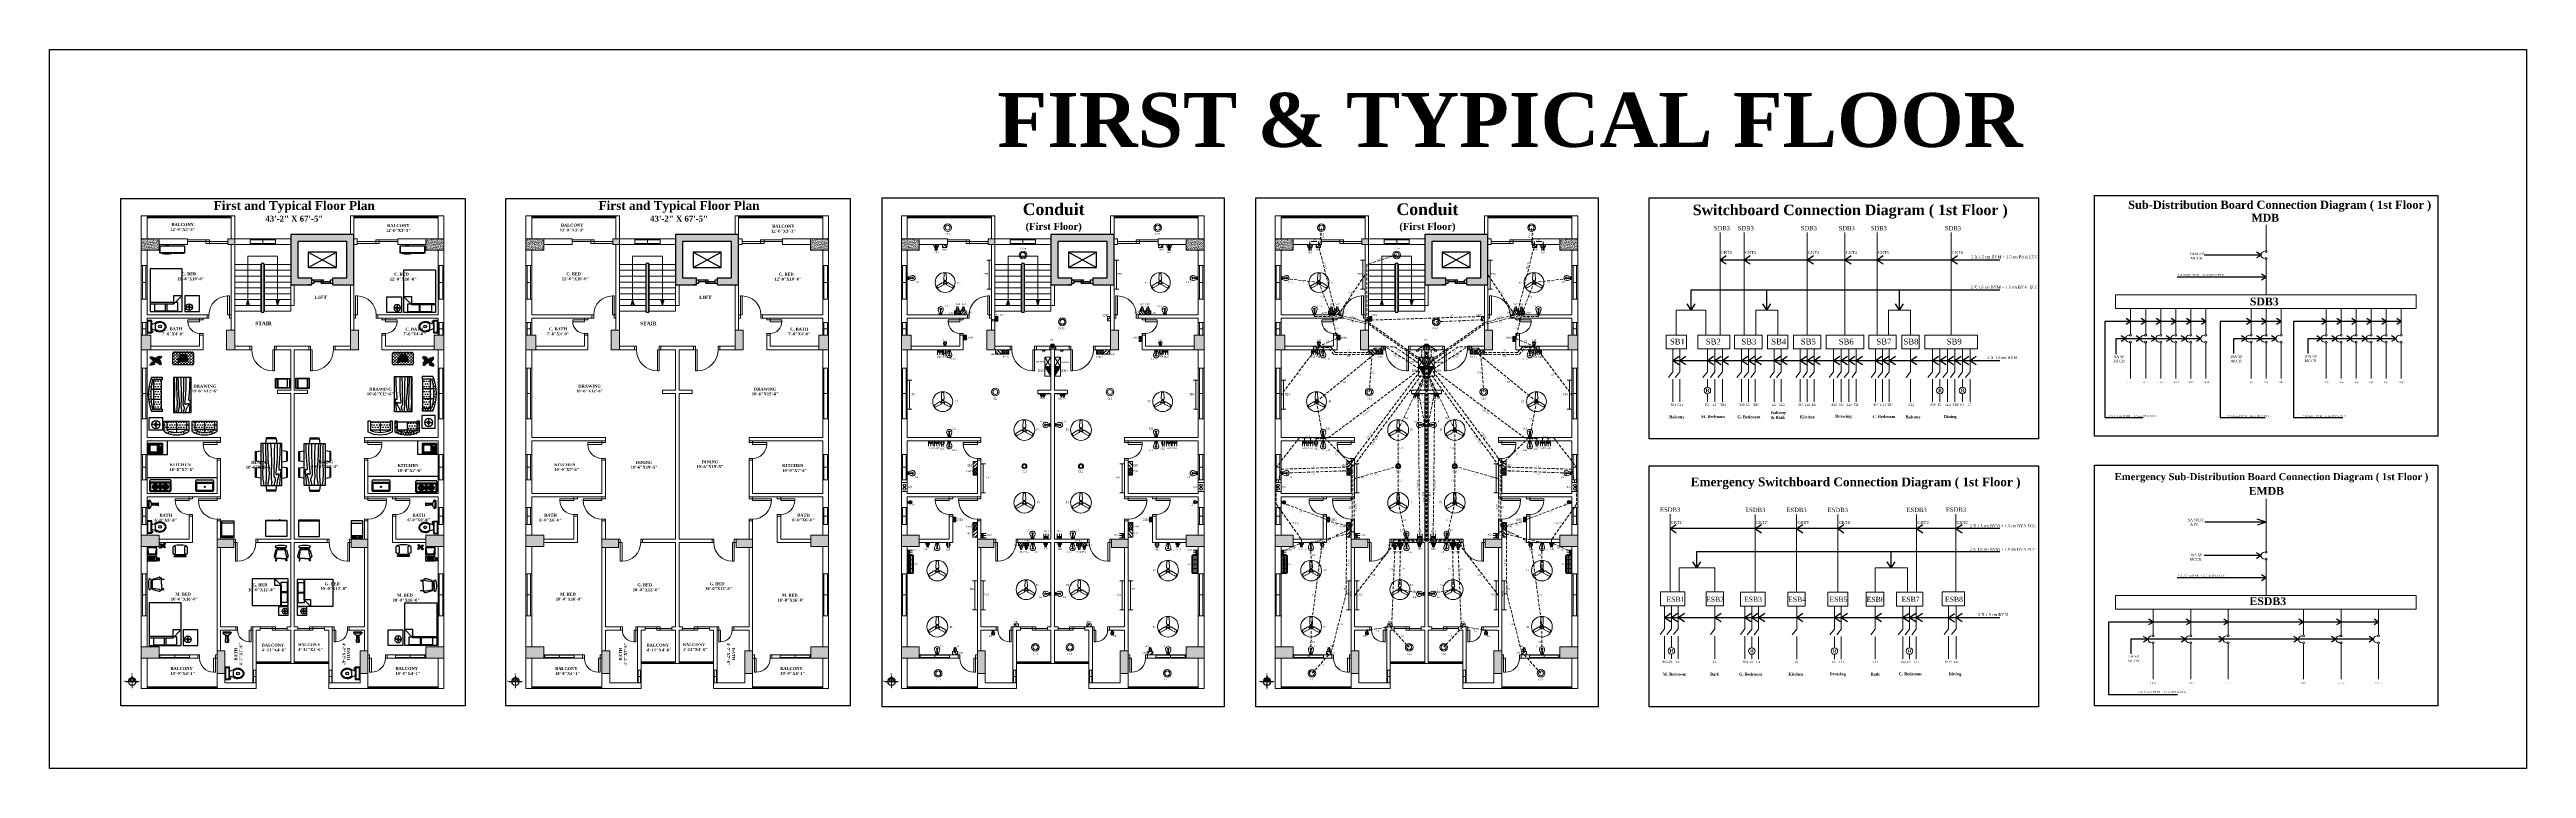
# Model space of a CAD drawing. Header units: inches. Extents: x -5775 to 2930, y 591 to 3437.
# Drawn here: x -5775 to -1536, y 591 to 1822 of the extents above; entities that cross this region are included whole.
import ezdxf

# ---------------------------------------------------------------- set-up
doc = ezdxf.new("R2010")
doc.units = ezdxf.units.IN
doc.header["$LTSCALE"] = 20
doc.header["$MEASUREMENT"] = 0
doc.linetypes.add('HIDDEN', pattern=[0.375, 0.25, -0.125])
doc.linetypes.add('HIDDENX2', pattern=[0.75, 0.5, -0.25])
doc.layers.get('0').update_dxf_attribs({"lineweight": 5})
for name, color, linetype in [('Accesories', 27, 'Continuous'), ('Box Text', 25, 'Continuous'), ('Lift', 59, 'Continuous'), ('SpecialText', 4, 'Continuous'), ('Text', 250, 'Continuous')]:
    doc.layers.add(name, color=color, linetype=linetype)
for name, color, linetype, lineweight in [('apps', 6, 'Continuous', 5), ('Baranda', 251, 'Continuous', 5), ('Blue Box', 5, 'Continuous', 5), ('Door', 32, 'Continuous', 5), ('EPS', 1, 'HIDDEN', 5), ('Feature', 6, 'Continuous', 5), ('Fitting', 6, 'Continuous', 5), ('INTER', 1, 'HIDDENX2', 5), ('MPS', 5, 'HIDDEN', 5), ('Pillar', 250, 'Continuous', 5), ('PROJ_NAME', 18, 'Continuous', 5), ('Red Box', 1, 'Continuous', 5), ('Stair', 65, 'Continuous', 5), ('Stair Handle', 39, 'Continuous', 5), ('Window', 32, 'Continuous', 5)]:
    doc.layers.add(name, color=color, linetype=linetype, lineweight=lineweight)
doc.layers.add('Column', color=7, linetype='Continuous', lineweight=13, true_color=0xd5441e)
doc.styles.add('MtXpl_Times_New_Roma', font='timesbd.ttf')
doc.styles.get("Standard").update_dxf_attribs({"font": 'times.ttf', "height": 6})
pattern_1 = [(360, (-5600.1784, 1162.061), (2.1875, 4.375), [0, -4.375])]
pattern_2 = [(360, (-5587.729, 1160.284), (2.1875, 4.375), [0, -4.375])]
pattern_3 = [(37.5, (-3421.732, 1418.8442), (-0.11024, 3.37194), [0, -2.66, 0, -2.975, 0, -2.84375]), (7.5, (-3421.732, 1418.844), (3.09711, 4.93876), [0, -1.435, 0, -2.3975, 0, -0.91875]), (327.5, (-3423.8845, 1418.8442), (5.44975, 0.009903), [0, -0.875, 0, -3.15, 0, -4.1125]), (317.5, (-3423.8845, 1418.844), (5.26072, 1.53593), [0, -0.4375, 0, -2.065, 0, -2.3625])]
pattern_4 = [(315, (-205.471, 325.089), (3.977476, 3.977476), [])]
pattern_5 = [(37.5, (-4061.4333, 1418.8442), (-0.11024, 3.37194), [0, -2.66, 0, -2.975, 0, -2.84375]), (7.5, (-4061.4333, 1418.844), (3.09711, 4.93876), [0, -1.435, 0, -2.3975, 0, -0.91875]), (327.5, (-4063.5858, 1418.8442), (5.44975, 0.009903), [0, -0.875, 0, -3.15, 0, -4.1125]), (317.5, (-4063.586, 1418.844), (5.26072, 1.53593), [0, -0.4375, 0, -2.065, 0, -2.3625])]

# ---------------------------------------------------------------- blocks, each defined once
blk = doc.blocks.new('Window2')
at = {"layer": 'Window'}
for p, q in [((36, 6), (-36, 6)), ((-36, 6), (-36, 0)), ((36, 5), (-36, 5)), ((-36, 1), (36, 1)), ((-36, 0), (36, 0)), ((0, 1), (0, 5)), ((36, 0), (36, 6))]:
    blk.add_line(p, q, dxfattribs=at)
blk = doc.blocks.new('Window1')
at = {"layer": 'Window'}
for p, q in [((36, 10), (-36, 10)), ((-36, 10), (-36, 0)), ((36, 8), (-36, 8)), ((-36, 2), (36, 2)), ((-36, 0), (36, 0)), ((0, 2), (0, 8)), ((36, 0), (36, 10))]:
    blk.add_line(p, q, dxfattribs=at)
blk = doc.blocks.new('Door1')
at = {"layer": 'Door'}
for points in [[(-41, 0), (-38, 0), (-38, 6), (-41, 6)], [(-6, 6), (-3, 6), (-3, 38), (-6, 38)], [(-3, 0), (0, 0), (0, 6), (-3, 6)]]:
    blk.add_lwpolyline(points, close=True, dxfattribs=at)
blk.add_arc((-6, 6), 32, 90, 180, dxfattribs=at)
blk = doc.blocks.new('Door2')
at = {"layer": 'Door'}
for points in [[(-45, 0), (-42, 0), (-42, 6), (-45, 6)], [(-6, 6), (-3, 6), (-3, 42), (-6, 42)], [(-3, 0), (0, 0), (0, 6), (-3, 6)]]:
    blk.add_lwpolyline(points, close=True, dxfattribs=at)
blk.add_arc((-6, 6), 36, 90, 180, dxfattribs=at)
blk = doc.blocks.new('Door3')
at = {"layer": 'Door'}
for points in [[(0, -3), (0, 0), (-6, 0), (-6, -3)], [(-6, -6), (-6, -3), (-30, -3), (-30, -6)], [(0, -33), (0, -30), (-6, -30), (-6, -33)]]:
    blk.add_lwpolyline(points, close=True, dxfattribs=at)
blk.add_arc((-6, -6), 24, 180, 270, dxfattribs=at)
blk = doc.blocks.new('Door4')
at = {"layer": 'Door'}
for points in [[(0, -3), (0, 0), (-6, 0), (-6, -3)], [(-26, -6), (-6, -6), (-6, -3), (-26, -3)], [(0, -29), (0, -26), (-6, -26), (-6, -29)]]:
    blk.add_lwpolyline(points, close=True, dxfattribs=at)
blk.add_arc((-6, -6), 20, 180, 270, dxfattribs=at)
blk = doc.blocks.new('Computer Terminal')
at = {"linetype": 'Continuous'}
for p, q in [((-10, 11.5), (5, 11.5)), ((-8, 0.5), (-10, 11.5)), ((-10, -1.5), (-10, 11.5)), ((-10, -1.5), (-8, 0.5)), ((3, 0.5), (-8, 0.5)), ((5, 11.5), (3, 0.5)), ((3, 0.5), (5, -1.5)), ((5, 11.5), (5, -1.5)), ((5, -1.5), (-10, -1.5)), ((-10, -11.5), (-10, -3.5)), ((-10, -3.5), (5, -3.5)), ((5, -11.5), (-10, -11.5)), ((-8, -5.5), (-8, -8.5)), ((3, -5.5), (-8, -5.5)), ((3, -6.5), (-8, -6.5)), ((-8, -7.5), (3, -7.5)), ((-8, -8.5), (3, -8.5)), ((-8, -9.5), (-8, -10.5)), ((3, -9.5), (-8, -9.5)), ((-8, -10.5), (3, -10.5)), ((3, -8.5), (3, -5.5)), ((3, -10.5), (3, -9.5)), ((5, -3.5), (5, -11.5)), ((10, -6.5), (7, -6.5)), ((7, -6.5), (7, -10.5)), ((7, -10.5), (10, -10.5)), ((9.5, -7.5), (7.5, -7.5)), ((7.5, -7.5), (7.5, -8.5)), ((7.5, -8.5), (9.5, -8.5)), ((8.5, -7.5), (8.5, -8.5)), ((9.5, -8.5), (9.5, -7.5)), ((10, -10.5), (10, -6.5))]:
    blk.add_line(p, q, dxfattribs=at)
blk = doc.blocks.new('Dining Set - 36 x 72 in.')
at = {"linetype": 'Continuous'}
for p, q in [((-45.5, 8), (-44.5004, 8.15617)), ((-45.5, 8), (-45.5, -8)), ((-44.5, -8.15843), (-44.5, 8.15338)), ((-44.0006, 8.23428), (-35.9976, 9.48474)), ((-44, 8.23041), (-44, -8.23915)), ((36, 18), (-36, 18)), ((-36, 18), (-36, -18)), ((-22.2343, 26.00059), (-23.4847, 17.99762)), ((-22.2304, 26), (-5.7608, 26)), ((-22, 27.5), (-22.1562, 26.50042)), ((-5.8416, 26.5), (-22.1534, 26.5)), ((-22, 27.5), (-6, 27.5)), ((-5.8437, 26.49966), (-6, 27.5)), ((-4.5152, 17.99762), (-5.7655, 25.99926)), ((5.7657, 26.00059), (4.5153, 17.99762)), ((5.7696, 26), (22.2392, 26)), ((6, 27.5), (5.8438, 26.50042)), ((22.1584, 26.5), (5.8466, 26.5)), ((6, 27.5), (22, 27.5)), ((22.1563, 26.49966), (22, 27.5)), ((23.4848, 17.99762), (22.2345, 25.99926)), ((44.0006, 8.23428), (35.9976, 9.48474)), ((36, -18), (36, 18)), ((44, 8.23041), (44, -8.23915)), ((44.5, -8.15843), (44.5, 8.15338)), ((45.5, 8), (44.5005, 8.15617)), ((45.5, 8), (45.5, -8)), ((-44.4997, -8.15631), (-45.5, -8)), ((-35.9976, -9.48476), (-43.9993, -8.2345)), ((-36, -18), (36, -18)), ((-22.2343, -26.0006), (-23.4847, -17.99762)), ((-22.2304, -26), (-5.7608, -26)), ((-22, -27.5), (-22.1562, -26.50044)), ((-5.8416, -26.5), (-22.1534, -26.5)), ((-22, -27.5), (-6, -27.5)), ((-5.8437, -26.49967), (-6, -27.5)), ((-4.5152, -17.99762), (-5.7655, -25.99928)), ((5.7657, -26.0006), (4.5153, -17.99762)), ((5.7696, -26), (22.2392, -26)), ((6, -27.5), (5.8438, -26.50044)), ((22.1584, -26.5), (5.8466, -26.5)), ((6, -27.5), (22, -27.5)), ((22.1563, -26.49967), (22, -27.5)), ((23.4848, -17.99762), (22.2345, -25.99928)), ((35.9976, -9.48476), (43.9993, -8.2345)), ((44.4997, -8.15631), (45.5, -8))]:
    blk.add_line(p, q, dxfattribs=at)
for points in [[(-36, 15), (-31.1772, 14.97754), (-26.8079, 14.91406), (-22.8538, 14.81543), (-19.276, 14.6875), (-16.0362, 14.53613), (-13.0957, 14.36718), (-10.4159, 14.18652), (-7.9583, 14), (-5.6904, 13.81315), (-3.6035, 13.63021), (-1.6954, 13.45508), (0.0365, 13.29166), (1.5945, 13.14388), (2.9811, 13.01562), (4.1988, 12.9108), (5.25, 12.83333), (6.1393, 12.78613), (6.8802, 12.76823), (7.4883, 12.77767), (7.9792, 12.8125), (8.3685, 12.87077), (8.6719, 12.95052), (8.9049, 13.0498), (9.0833, 13.16666), (9.2205, 13.29899), (9.3216, 13.44401), (9.3895, 13.59879), (9.4271, 13.76041), (9.4373, 13.92594), (9.4232, 14.09245), (9.3875, 14.257), (9.3333, 14.41666), (9.2638, 14.56917), (9.1836, 14.71484), (9.0975, 14.85465), (9.0104, 14.98958), (8.9272, 15.1206), (8.8529, 15.2487), (8.7922, 15.37483), (8.75, 15.5), (8.7305, 15.62467), (8.7344, 15.74739), (8.7617, 15.86621), (8.8125, 15.97916), (8.8867, 16.08431), (8.9844, 16.17968), (9.1055, 16.26334), (9.25, 16.33333), (9.4189, 16.38802), (9.6172, 16.42708), (9.8506, 16.45052), (10.125, 16.45833), (10.4463, 16.45052), (10.8203, 16.42708), (11.2529, 16.38802), (11.75, 16.33333), (12.3184, 16.26318), (12.9694, 16.17838), (13.7151, 16.07991), (14.5677, 15.96875), (15.5395, 15.84586), (16.6426, 15.71224), (17.8893, 15.56884), (19.2917, 15.41666), (20.859, 15.25667), (22.5879, 15.08984), (24.4721, 14.91715), (26.5052, 14.73958), (28.6809, 14.5581), (30.9929, 14.3737), (33.4347, 14.18733), (36, 14)], [(-36, 10), (-28.9766, 10.14274), (-23.1725, 10.20442), (-18.4241, 10.19775), (-14.5677, 10.13541), (-11.4399, 10.03011), (-8.877, 9.89453), (-6.7154, 9.74137), (-4.7917, 9.58333), (-2.9698, 9.43082), (-1.2246, 9.28515), (0.4415, 9.14534), (2.026, 9.01041), (3.5266, 8.87939), (4.9408, 8.7513), (6.266, 8.62516), (7.5, 8.5), (8.6411, 8.37549), (9.6914, 8.2539), (10.6538, 8.13818), (11.5312, 8.03125), (12.3267, 7.93603), (13.043, 7.85547), (13.6831, 7.79248), (14.25, 7.75), (14.7471, 7.7303), (15.1797, 7.73307), (15.5537, 7.75732), (15.875, 7.80208), (16.1494, 7.86637), (16.3828, 7.94922), (16.5811, 8.04964), (16.75, 8.16666), (16.8944, 8.29915), (17.0143, 8.44531), (17.1089, 8.60319), (17.1771, 8.77083), (17.218, 8.94629), (17.2305, 9.1276), (17.2137, 9.31282), (17.1667, 9.5), (17.0895, 9.6875), (16.987, 9.875), (16.8649, 10.0625), (16.7292, 10.25), (16.5856, 10.4375), (16.4401, 10.625), (16.2985, 10.8125), (16.1667, 11), (16.05, 11.18733), (15.9518, 11.3737), (15.8752, 11.5581), (15.8229, 11.73958), (15.798, 11.91715), (15.8034, 12.08984), (15.842, 12.25667), (15.9167, 12.41666), (16.0295, 12.56836), (16.1784, 12.70833), (16.3605, 12.83268), (16.5729, 12.9375), (16.8127, 13.01888), (17.0768, 13.07291), (17.3625, 13.0957), (17.6667, 13.08333), (17.9894, 13.03312), (18.3418, 12.94726), (18.7382, 12.82918), (19.1927, 12.68229), (19.7195, 12.51001), (20.3327, 12.31575), (21.0465, 12.10294), (21.875, 11.875), (22.8357, 11.63354), (23.959, 11.37304), (25.2786, 11.08618), (26.8282, 10.76562), (28.6414, 10.40405), (30.752, 9.99414), (33.1936, 9.52856), (36, 9)], [(-36, 5.5), (-30.7157, 5.3348), (-26.069, 5.20963), (-21.9946, 5.11767), (-18.4271, 5.05208), (-15.3009, 5.00602), (-12.5508, 4.97265), (-10.1112, 4.94515), (-7.9167, 4.91666), (-5.909, 4.88167), (-4.0586, 4.83984), (-2.3429, 4.79215), (-0.7396, 4.73958), (0.7739, 4.6831), (2.22, 4.6237), (3.6213, 4.56233), (5, 4.5), (6.373, 4.43782), (7.7344, 4.3776), (9.0723, 4.32129), (10.375, 4.27083), (11.6309, 4.22819), (12.8281, 4.19531), (13.9551, 4.17415), (15, 4.16666), (15.954, 4.17448), (16.819, 4.19791), (17.6001, 4.23698), (18.3021, 4.29166), (18.9299, 4.36198), (19.4883, 4.44791), (19.9823, 4.54948), (20.4167, 4.66666), (20.7969, 4.79899), (21.1302, 4.94401), (21.4245, 5.09879), (21.6875, 5.26041), (21.9271, 5.42594), (22.1511, 5.59245), (22.3672, 5.757), (22.5834, 5.91666), (22.8065, 6.06868), (23.0404, 6.21093), (23.2879, 6.34147), (23.5521, 6.45833), (23.8358, 6.55957), (24.142, 6.64323), (24.4735, 6.70735), (24.8334, 6.75), (25.2235, 6.76969), (25.642, 6.76692), (26.0858, 6.74267), (26.5521, 6.69791), (27.0379, 6.63362), (27.5404, 6.55078), (28.0565, 6.45036), (28.5834, 6.33333), (29.1242, 6.19987), (29.7071, 6.04687), (30.3661, 5.87044), (31.1354, 5.66666), (32.0493, 5.43164), (33.142, 5.16146), (34.4475, 4.85221), (36, 4.5)], [(-36, -1), (-30.7915, -0.6591), (-26.0195, -0.38216), (-21.6519, -0.16284), (-17.6563, 0.00521), (-14.0005, 0.12833), (-10.6523, 0.21289), (-7.5796, 0.26522), (-4.75, 0.29166), (-2.134, 0.29793), (0.2878, 0.28711), (2.5317, 0.26163), (4.6146, 0.22396), (6.5529, 0.17651), (8.3633, 0.12174), (10.0623, 0.06209), (11.6667, 0), (13.1899, -0.06201), (14.6341, -0.1211), (15.9982, -0.17432), (17.2813, -0.21875), (18.4823, -0.25147), (19.6003, -0.26953), (20.6343, -0.27002), (21.5834, -0.25), (22.4481, -0.20768), (23.2357, -0.14584), (23.9549, -0.06836), (24.6146, 0.02083), (25.2235, 0.11784), (25.7904, 0.21875), (26.3241, 0.31966), (26.8334, 0.41666), (27.3265, 0.50618), (27.8099, 0.58593), (28.2894, 0.65397), (28.7709, 0.70833), (29.2601, 0.74707), (29.763, 0.76823), (30.2855, 0.76985), (30.8334, 0.75), (31.4088, 0.70784), (31.9994, 0.64713), (32.589, 0.57275), (33.1615, 0.48958), (33.7008, 0.4025), (34.1908, 0.3164), (34.6153, 0.23616), (34.9584, 0.16666), (35.2099, 0.11165), (35.3848, 0.07031), (35.504, 0.04069), (35.5886, 0.02083), (35.6594, 0.00879), (35.7377, 0.0026), (35.8442, 0.00032), (36, 0)], [(-36, -6.5), (-27.1843, -6.31267), (-20.084, -6.1263), (-14.469, -5.9419), (-10.1094, -5.76042), (-6.7752, -5.58285), (-4.2363, -5.41016), (-2.2629, -5.24333), (-0.625, -5.08334), (0.8708, -4.93099), (2.2715, -4.78646), (3.5872, -4.64974), (4.8281, -4.52084), (6.0046, -4.39974), (7.127, -4.28646), (8.2053, -4.18099), (9.25, -4.08334), (10.2705, -3.99382), (11.2734, -3.91407), (12.2647, -3.84603), (13.25, -3.79167), (14.2354, -3.75293), (15.2266, -3.73177), (16.2295, -3.73015), (17.25, -3.75), (18.2912, -3.79248), (19.3451, -3.85547), (20.4009, -3.93604), (21.4479, -4.03125), (22.4754, -4.13819), (23.4727, -4.25391), (24.4289, -4.37549), (25.3334, -4.5), (26.1785, -4.62492), (26.9694, -4.74935), (27.7145, -4.87281), (28.4219, -4.99479), (29.1, -5.11483), (29.7572, -5.23242), (30.4016, -5.34709), (31.0417, -5.45834), (31.6837, -5.56437), (32.3262, -5.65821), (32.9658, -5.73153), (33.599, -5.77604), (34.2224, -5.78345), (34.8327, -5.74545), (35.4264, -5.65373), (36, -5.5)], [(-36, -10), (-26.4022, -9.81299), (-18.4675, -9.62891), (-11.9839, -9.45069), (-6.7396, -9.28125), (-2.5226, -9.12354), (0.8789, -8.98047), (3.6769, -8.85498), (6.0833, -8.75), (8.2767, -8.66765), (10.3021, -8.60677), (12.1712, -8.56543), (13.8958, -8.54167), (15.4876, -8.53353), (16.9583, -8.53907), (18.3197, -8.55632), (19.5834, -8.58334), (20.7616, -8.61841), (21.8685, -8.66081), (22.9188, -8.71004), (23.9271, -8.76563), (24.9081, -8.82707), (25.8763, -8.89388), (26.8465, -8.96558), (27.8334, -9.04167), (28.8474, -9.12118), (29.8828, -9.20117), (30.93, -9.27824), (31.9792, -9.34896), (33.0205, -9.40991), (34.0443, -9.45768), (35.0407, -9.48885), (36, -9.5)], [(-36, -14.5), (-30.0881, -14.33513), (-25.0332, -14.21224), (-20.7312, -14.12647), (-17.0781, -14.07292), (-13.97, -14.04671), (-11.3027, -14.04297), (-8.9724, -14.05681), (-6.875, -14.08334), (-4.9224, -14.11833), (-3.0905, -14.16016), (-1.3709, -14.20785), (0.2448, -14.26042), (1.7647, -14.3169), (3.1973, -14.3763), (4.5507, -14.43767), (5.8333, -14.5), (7.0554, -14.5621), (8.235, -14.62175), (9.3922, -14.67652), (10.5469, -14.72396), (11.7192, -14.76164), (12.929, -14.78711), (14.1965, -14.79794), (15.5417, -14.79167), (16.9933, -14.76424), (18.6152, -14.70508), (20.4804, -14.60197), (22.6615, -14.44271), (25.2312, -14.21509), (28.2624, -13.9069), (31.8277, -13.50594), (36, -13)]]:
    blk.add_lwpolyline(points, dxfattribs=at)
blk = doc.blocks.new('Lamp - Table')
at = {"linetype": 'Continuous'}
for p, q in [((-1, 0), (-7, 0)), ((0, 3), (-3, 0)), ((-3, 0), (0, -3)), ((0, 7), (0, 1)), ((3, 0), (0, 3)), ((0, -3), (3, 0)), ((1, 0), (7, 0)), ((0, -1), (0, -7))]:
    blk.add_line(p, q, dxfattribs=at)
for radius in [7, 1]:
    blk.add_circle((0, 0), radius, dxfattribs=at)
blk = doc.blocks.new('Plant - Rubber or Philodendron')
at = {"linetype": 'Continuous'}
for p, q in [((-16.2005, 11.4774), (-13.9899, 8.1064)), ((-16.2005, 11.4774), (-14.8639, 10.7964)), ((-16.0159, 6.3329), (-16.2005, 11.4774)), ((-14.0069, 5.8704), (-16.0159, 6.3329)), ((-15.3434, 6.5514), (-13.9984, 6.9884)), ((-14.8639, 10.7964), (-12.6195, 11.8975)), ((-13.5868, 2.2894), (-14.0069, 5.8704)), ((-13.9899, 8.1064), (-9.5434, 4.7185)), ((-10.6784, 2.491), (-13.5868, 2.2894)), ((-13.3174, 8.325), (-13.0735, 11.0065)), ((-13.1329, 3.1804), (-10.6614, 4.727)), ((-12.6195, 11.8975), (-12.1909, 9.4345)), ((-12.1909, 9.4345), (-8.3829, 10.3)), ((-9.5858, -0.8715), (-10.6784, 2.491)), ((-9.5434, 4.7185), (-4.1917, 2.9888)), ((-9.1318, 0.0195), (-5.9793, 2.9025)), ((-8.8369, 9.409), (-9.0894, 5.6095)), ((-8.3829, 10.3), (-7.0549, 8.501)), ((-7.1228, -0.443), (-3.5248, 2.2131)), ((-7.0549, 8.501), (-3.0284, 8.6941)), ((-4.8529, 4.012), (-5.7184, 7.82)), ((-3.5248, 2.2131), (-3.3011, 2.4355)), ((-3.3011, 2.4355), (-0.5306, 1.7947)), ((-3.0284, 8.6941), (-3.0709, 3.1041)), ((-3.0709, 3.1041), (0.0797, 2.3163)), ((-0.5306, 1.7947), (-0.2255, -0.5527)), ((-0.5306, 1.7947), (-0.5306, 1.7947)), ((0.0797, 2.3163), (0.4866, -0.031)), ((0.4866, -0.031), (2.1141, 0.2298)), ((2.1141, 0.2298), (5.4346, 3.9146)), ((6.1032, 3.6844), (2.8262, -0.031)), ((4.6914, 8.8812), (5.3859, 11.2828)), ((4.6914, 8.8812), (5.5014, 4.4831)), ((5.3859, 11.2828), (8.8871, 10.7908)), ((5.4346, 3.9146), (5.5014, 4.4831)), ((5.9878, 10.4842), (7.1971, 6.3869)), ((11.1089, 1.1958), (6.1032, 3.6844)), ((10.3916, 8.7942), (6.2847, 4.4028)), ((7.7005, 4.8881), (11.5025, 3.9967)), ((8.8871, 10.7908), (9.9809, 13.4933)), ((9.9809, 13.4933), (13.3837, 12.301)), ((15.3859, 11.3055), (10.3916, 8.7942)), ((10.5828, 12.6946), (10.8893, 9.7953)), ((14.2977, 6.1031), (10.9934, 7.9956)), ((12.7005, 4.8994), (11.1089, 1.1958)), ((14.8995, 5.3044), (12.7005, 4.8994)), ((13.3837, 12.301), (14.68, 13.9039)), ((14.5816, 13.2037), (14.3848, 11.8033)), ((14.68, 13.9039), (19.3848, 11.8146)), ((15.7909, 9.1065), (14.8995, 5.3044)), ((15.2875, 10.6053), (17.5907, 9.2105)), ((19.3848, 11.8146), (15.3859, 11.3055)), ((18.1925, 8.4119), (15.7909, 9.1065)), ((19.3848, 11.8146), (18.1868, 10.9119)), ((18.1868, 10.9119), (18.1925, 8.4119)), ((-18.008, -14.1781), (-16.8101, -13.2754)), ((-18.008, -14.1781), (-14.0091, -13.669)), ((-13.3032, -16.2674), (-18.008, -14.1781)), ((-16.8157, -10.7754), (-14.4141, -11.4699)), ((-16.8101, -13.2754), (-16.8157, -10.7754)), ((-13.9107, -12.9688), (-16.2139, -11.574)), ((-14.4141, -11.4699), (-13.5228, -7.6679)), ((-14.0091, -13.669), (-9.0148, -11.1577)), ((-13.5228, -7.6679), (-11.3237, -7.2629)), ((-12.0069, -14.6645), (-13.3032, -16.2674)), ((-13.2048, -15.5672), (-13.008, -14.1668)), ((-12.921, -8.4665), (-9.6166, -10.359)), ((-8.6042, -15.8568), (-12.0069, -14.6645)), ((-11.3237, -7.2629), (-9.7321, -3.5593)), ((-6.3237, -7.2516), (-10.1257, -6.3602)), ((-9.7321, -3.5593), (-4.7264, -6.0479)), ((-7.1228, -0.443), (-9.5858, -0.8715)), ((-9.206, -15.0581), (-9.5126, -12.1588)), ((-9.0148, -11.1577), (-4.9047, -6.8122)), ((-7.5103, -13.1543), (-8.6042, -15.8568)), ((-4.0092, -13.6463), (-7.5103, -13.1543)), ((-4.611, -12.8477), (-5.8203, -8.7504)), ((-2.019, -3.6148), (-4.7264, -6.0479)), ((-4.1246, -6.8466), (-4.0579, -6.2781)), ((-3.3146, -11.2447), (-4.1246, -6.8466)), ((-4.0579, -6.2781), (-0.9375, -3.1608)), ((-3.3146, -11.2447), (-4.0092, -13.6463)), ((-2.019, -3.6148), (-0.2255, -0.5527)), ((-0.9375, -3.1608), (0.5883, -0.8135)), ((0.5883, -0.8135), (2.2447, -2.0916)), ((2.8262, -0.031), (1.3003, -0.5527)), ((1.3003, -0.5527), (2.4193, -1.4655)), ((2.2447, -2.0916), (6.7108, -2.6626)), ((2.4193, -1.4655), (6.895, -2.1175)), ((4.943, -7.9659), (6.7108, -2.6626)), ((8.8321, -9.0266), (4.943, -7.9659)), ((11.6605, -0.5413), (6.895, -2.1175)), ((12.3677, -6.1981), (7.219, -2.6772)), ((8.125, -4.0768), (7.7715, -7.9659)), ((8.3544, -2.7453), (13.1973, -2.1704)), ((9.5392, -11.1479), (8.8321, -9.0266)), ((13.4283, -11.5015), (9.5392, -11.1479)), ((10.2463, -10.4408), (11.6605, -6.9053)), ((11.6605, -0.5413), (14.1354, -0.8948)), ((15.5496, -10.7943), (12.3677, -6.1981)), ((13.0748, -13.9763), (13.4283, -11.5015)), ((15.5496, -13.6228), (13.0748, -13.9763)), ((16.2567, -5.8446), (13.4283, -6.5517)), ((14.8425, -10.7943), (13.7819, -13.2692)), ((14.1354, -0.8948), (14.1354, -4.4304)), ((14.1354, -4.4304), (16.9638, -5.1375)), ((16.6103, -14.6834), (15.5496, -10.7943)), ((16.6103, -14.6834), (15.5496, -13.6228)), ((17.3174, -9.7337), (15.9032, -9.7337)), ((16.9638, -5.1375), (16.2567, -8.673)), ((16.2567, -8.673), (18.0245, -9.7337)), ((18.0245, -9.7337), (16.6103, -14.6834))]:
    blk.add_line(p, q, dxfattribs=at)
for centre, radius, start, end in [((0.0308, 0.1664), 6, 178.6147, 235.1169), ((0.0308, 0.1664), 5, 168.1647, 238.6725), ((0, 0), 6.1275, 34.37569, 120.1028), ((-0.0601, -0.2075), 5.2461, 33.82192, 124.9414), ((-0.2664, 0.1682), 5.2775, 338.4094, 20.03007), ((-0.098, 0.1364), 6.1288, 341.2017, 26.09184), ((-0.0234, 0.3825), 6.1492, 242.5812, 331.2714), ((-0.1102, 0.4886), 5.2883, 247.3711, 327.472)]:
    blk.add_arc(centre, radius, start, end, dxfattribs=at)
blk = doc.blocks.new('Table - Rectangular Woodgrain 60 x 30 in.')
at = {"linetype": 'Continuous'}
for p, q in [((0, 0), (0, -30)), ((60, 0), (0, 0)), ((60, -30), (60, 0)), ((0, -30), (60, -30))]:
    blk.add_line(p, q, dxfattribs=at)
for points in [[(0, -2.4), (4.8155, -2.418), (9.0302, -2.4688), (12.709, -2.5477), (15.9167, -2.65), (18.7181, -2.7711), (21.1781, -2.9063), (23.3616, -3.0508), (25.3333, -3.2), (27.1477, -3.3495), (28.8172, -3.4958), (30.3437, -3.636), (31.7291, -3.7667), (32.9756, -3.8849), (34.0849, -3.9875), (35.059, -4.0714), (35.9, -4.1334), (36.6114, -4.1711), (37.2041, -4.1854), (37.6906, -4.1779), (38.0833, -4.15), (38.3948, -4.1034), (38.6375, -4.0396), (38.8239, -3.9602), (38.9666, -3.8667), (39.0764, -3.7608), (39.1573, -3.6448), (39.2116, -3.521), (39.2416, -3.3917), (39.2498, -3.2593), (39.2385, -3.1261), (39.21, -2.9944), (39.1666, -2.8667), (39.111, -2.7447), (39.0468, -2.6281), (38.978, -2.5163), (38.9083, -2.4083), (38.8418, -2.3035), (38.7823, -2.201), (38.7337, -2.1001), (38.7, -2), (38.6844, -1.9003), (38.6875, -1.8021), (38.7094, -1.707), (38.75, -1.6167), (38.8094, -1.5326), (38.8875, -1.4563), (38.9844, -1.3893), (39.1, -1.3333), (39.2351, -1.2896), (39.3937, -1.2583), (39.5804, -1.2396), (39.8, -1.2333), (40.057, -1.2396), (40.3562, -1.2583), (40.7023, -1.2896), (41.1, -1.3333), (41.5547, -1.3895), (42.0755, -1.4573), (42.6721, -1.5361), (43.3542, -1.625), (44.1316, -1.7233), (45.014, -1.8302), (46.0114, -1.9449), (47.1333, -2.0667), (48.3862, -2.1947), (49.7625, -2.3281), (51.2513, -2.4663), (52.8416, -2.6083), (54.5226, -2.7535), (56.2833, -2.9011), (58.1127, -3.0501), (60, -3.2)], [(0, -9.2), (6.5759, -9.0858), (11.9385, -9.0365), (16.2527, -9.0418), (19.6833, -9.0917), (22.3952, -9.1759), (24.5531, -9.2844), (26.322, -9.4069), (27.8666, -9.5333), (29.3241, -9.6553), (30.7203, -9.7719), (32.0532, -9.8837), (33.3208, -9.9917), (34.5213, -10.0965), (35.6526, -10.199), (36.7128, -10.2999), (37.7, -10.4), (38.6129, -10.4996), (39.4531, -10.5969), (40.223, -10.6895), (40.925, -10.775), (41.5613, -10.8512), (42.1344, -10.9156), (42.6465, -10.966), (43.1, -11), (43.4976, -11.0158), (43.8437, -11.0136), (44.143, -10.9942), (44.4, -10.9583), (44.6195, -10.9069), (44.8062, -10.8406), (44.9648, -10.7603), (45.1, -10.6667), (45.2155, -10.5598), (45.3114, -10.4365), (45.3871, -10.2929), (45.4416, -10.125), (45.4743, -9.929), (45.4844, -9.7011), (45.4709, -9.4371), (45.4333, -9.1333), (45.3716, -8.7883), (45.2896, -8.4104), (45.1919, -8.0107), (45.0833, -7.6), (44.9685, -7.1893), (44.8521, -6.7896), (44.7388, -6.4117), (44.6333, -6.0667), (44.54, -5.7628), (44.4614, -5.4979), (44.4001, -5.2675), (44.3583, -5.0667), (44.3384, -4.8909), (44.3427, -4.7354), (44.3736, -4.5956), (44.4333, -4.4667), (44.5236, -4.3453), (44.6427, -4.2333), (44.7884, -4.1339), (44.9583, -4.05), (45.1501, -3.9849), (45.3614, -3.9417), (45.59, -3.9234), (45.8333, -3.9333), (46.0915, -3.9749), (46.3734, -4.0531), (46.6906, -4.1736), (47.0542, -4.3417), (47.4756, -4.5629), (47.9661, -4.8427), (48.5372, -5.1866), (49.2, -5.6), (49.9676, -6.0844), (50.8594, -6.625), (51.8965, -7.2031), (53.1, -7.8), (54.491, -8.3969), (56.0906, -8.975), (57.9199, -9.5156), (60, -10)], [(0, -12.8), (5.1847, -12.9322), (9.6213, -13.0323), (13.3963, -13.1059), (16.5958, -13.1583), (19.3063, -13.1952), (21.614, -13.2219), (23.6054, -13.2439), (25.3666, -13.2667), (26.9728, -13.2947), (28.4531, -13.3281), (29.8256, -13.3663), (31.1083, -13.4083), (32.3191, -13.4535), (33.476, -13.501), (34.597, -13.5501), (35.7, -13.6), (36.7984, -13.6497), (37.8875, -13.6979), (38.9578, -13.743), (40, -13.7833), (41.0047, -13.8174), (41.9625, -13.8438), (42.864, -13.8607), (43.7, -13.8667), (44.4631, -13.8604), (45.1552, -13.8417), (45.7801, -13.8104), (46.3416, -13.7667), (46.8439, -13.7104), (47.2906, -13.6417), (47.6858, -13.5604), (48.0333, -13.4667), (48.3375, -13.3608), (48.6042, -13.2448), (48.8396, -13.121), (49.05, -12.9917), (49.2417, -12.8593), (49.4208, -12.7261), (49.5937, -12.5944), (49.7667, -12.4667), (49.9452, -12.3451), (50.1323, -12.2313), (50.3303, -12.1268), (50.5416, -12.0333), (50.7686, -11.9524), (51.0135, -11.8854), (51.2788, -11.8341), (51.5666, -11.8), (51.8785, -11.7843), (52.2116, -11.7865), (52.562, -11.8059), (52.926, -11.8417), (53.2998, -11.8931), (53.6795, -11.9594), (54.0614, -12.0397), (54.4416, -12.1333), (54.8223, -12.2401), (55.2293, -12.3625), (55.6942, -12.5037), (56.2489, -12.6667), (56.9251, -12.8547), (57.7545, -13.0708), (58.7689, -13.3182), (60, -13.6)], [(0, -18), (5.124, -17.7273), (9.6609, -17.5057), (13.6705, -17.3303), (17.2125, -17.1958), (20.3467, -17.0973), (23.1328, -17.0297), (25.6307, -16.9878), (27.9, -16.9667), (29.9928, -16.9617), (31.9302, -16.9703), (33.7254, -16.9907), (35.3917, -17.0208), (36.9423, -17.0588), (38.3906, -17.1026), (39.7499, -17.1503), (41.0333, -17.2), (42.2519, -17.2496), (43.4073, -17.2969), (44.4986, -17.3395), (45.525, -17.375), (46.4858, -17.4012), (47.3802, -17.4156), (48.2074, -17.416), (48.9667, -17.4), (49.6583, -17.3662), (50.2872, -17.3167), (50.8595, -17.2547), (51.3812, -17.1833), (51.8584, -17.1057), (52.2971, -17.025), (52.7034, -16.9443), (53.0833, -16.8667), (53.443, -16.7951), (53.789, -16.7313), (54.128, -16.6768), (54.4666, -16.6334), (54.8115, -16.6024), (55.1693, -16.5854), (55.5465, -16.5841), (55.95, -16.6), (56.3828, -16.6337), (56.8346, -16.6823), (57.2915, -16.7418), (57.7396, -16.8084), (58.165, -16.878), (58.5539, -16.9469), (58.8924, -17.0111), (59.1666, -17.0667), (59.3679, -17.1107), (59.5078, -17.1438), (59.6032, -17.1675), (59.6708, -17.1833), (59.7275, -17.193), (59.7901, -17.1979), (59.8753, -17.1998), (60, -17.2)], [(0, -22.4), (8.0098, -22.2501), (14.4094, -22.1011), (19.4168, -21.9535), (23.25, -21.8083), (26.1269, -21.6663), (28.2656, -21.5281), (29.884, -21.3947), (31.2, -21.2667), (32.3967, -21.1448), (33.5172, -21.0292), (34.5697, -20.9198), (35.5625, -20.8167), (36.5037, -20.7198), (37.4015, -20.6292), (38.2642, -20.5448), (39.1, -20.4667), (39.9164, -20.3951), (40.7187, -20.3313), (41.5117, -20.2768), (42.3, -20.2333), (43.0883, -20.2024), (43.8812, -20.1854), (44.6836, -20.1841), (45.5, -20.2), (46.3328, -20.234), (47.1747, -20.2844), (48.0163, -20.3488), (48.8479, -20.425), (49.66, -20.5106), (50.4429, -20.6031), (51.1872, -20.7004), (51.8833, -20.8), (52.5246, -20.8999), (53.1166, -20.9995), (53.6681, -21.0983), (54.1875, -21.1958), (54.6834, -21.2919), (55.1646, -21.3859), (55.6394, -21.4777), (56.1167, -21.5667), (56.6028, -21.6515), (57.0961, -21.7266), (57.5929, -21.7852), (58.0896, -21.8208), (58.5823, -21.8268), (59.0674, -21.7964), (59.5412, -21.723), (60, -21.6)], [(0, -25.2), (8.6355, -25.0504), (15.7026, -24.9031), (21.4049, -24.7606), (25.9458, -24.625), (29.529, -24.4988), (32.3578, -24.3844), (34.6359, -24.284), (36.5667, -24.2), (38.3213, -24.1341), (39.9417, -24.0854), (41.437, -24.0523), (42.8167, -24.0333), (44.0901, -24.0268), (45.2667, -24.0313), (46.3557, -24.0451), (47.3667, -24.0667), (48.309, -24.0947), (49.1928, -24.1287), (50.0284, -24.168), (50.826, -24.2125), (51.5959, -24.2617), (52.3483, -24.3151), (53.0935, -24.3725), (53.8417, -24.4334), (54.6009, -24.497), (55.3699, -24.561), (56.1454, -24.6226), (56.9239, -24.6792), (57.7021, -24.7279), (58.4764, -24.7662), (59.2435, -24.7911), (60, -24.8)], [(0, -28.8), (5.6867, -28.6681), (10.45, -28.5698), (14.407, -28.5012), (17.675, -28.4584), (20.3711, -28.4374), (22.6125, -28.4344), (24.5164, -28.4455), (26.2, -28.4667), (27.762, -28.4947), (29.2276, -28.5281), (30.6033, -28.5663), (31.8958, -28.6084), (33.1118, -28.6535), (34.2578, -28.7011), (35.3405, -28.7501), (36.3666, -28.8), (37.3443, -28.8497), (38.288, -28.8974), (39.2137, -28.9412), (40.1375, -28.9792), (41.0753, -29.0093), (42.0432, -29.0297), (43.0572, -29.0384), (44.1333, -29.0333), (45.2936, -29.0114), (46.5843, -28.9641), (48.0579, -28.8816), (49.7666, -28.7542), (51.7629, -28.5721), (54.0989, -28.3255), (56.8272, -28.0048), (60, -27.6)]]:
    blk.add_lwpolyline(points, dxfattribs=at)
blk = doc.blocks.new('Toilet - top')
for p, q in [((-10, -8.5), (-8, -8.5)), ((-10, -9.5), (-10, -8.5)), ((-7, -9.5), (-10, -9.5)), ((-8, -8.5), (-8, -8)), ((-7, -8), (-7, -9.5)), ((-4, -8), (-6, -14)), ((4, -14), (-4, -14)), ((4, -8), (6, -14)), ((9.5, -6), (9.5, -2))]:
    blk.add_line(p, q)
blk.add_lwpolyline([(10.5, -8), (10.5, 0), (-10.5, 0), (-10.5, -8)], close=True)
for points in [[(-9.5, -2), (-9.5, -6)], [(8.5, -1), (-8.5, -1)], [(-8.5, -7), (8.5, -7)]]:
    blk.add_lwpolyline(points)
for centre, radius, start, end in [((-8.6, -1.9), 0.884, 81.8699, 188.1301), ((-8.6, -6.1), 0.884, 171.8699, 278.1301), ((3.5, -21.6), 12.2, 141.4691, 247.9714), ((4.2, -21.8), 11.3, 136.3677, 238.9468), ((0, -27.9), 4, 245.7318, 294.2682), ((0, -29), 4, 254.8605, 285.1395), ((-3.5, -21.6), 12.2, 292.0284, 38.5307), ((-4.2, -21.8), 11.3, 301.053, 43.6321), ((8.6, -1.9), 0.884, 351.8699, 98.1301), ((8.6, -6.1), 0.884, 261.8699, 8.1301)]:
    blk.add_arc(centre, radius, start, end)
blk = doc.blocks.new('Microwave')
for p, q in [((18, 10), (22, 10)), ((22, 9), (18, 9)), ((18, 8), (22, 8)), ((22, 7), (18, 7)), ((20, 6), (18, 6)), ((19, 7), (19, 11)), ((19, 6), (19, 7)), ((20, 11), (20, 7)), ((20, 7), (20, 6)), ((21, 7), (21, 11))]:
    blk.add_line(p, q)
for points in [[(0, 0), (0, 18), (24, 18), (24, 0)], [(1, 1), (1, 17), (16, 17), (16, 1)], [(2.5, 2.5), (2.5, 15.5), (14.5, 15.5), (14.5, 2.5)], [(17, 1), (17, 17), (23, 17), (23, 1)], [(18, 12), (18, 16), (22, 16), (22, 12)], [(18, 2), (18, 11), (22, 11), (22, 2)], [(18.5, 4.5), (18.5, 5.5), (21.5, 5.5), (21.5, 4.5)], [(18.5, 3), (18.5, 4), (21.5, 4), (21.5, 3)]]:
    blk.add_lwpolyline(points, close=True)
blk = doc.blocks.new('Dishwasher')
for p, q in [((24, 30.5), (0, 30.5)), ((0, 5), (24, 5)), ((16, 32.5), (16.75, 32.5)), ((16.5, 32), (16.2942, 31.7942)), ((16.3156, 33.1843), (16.5, 33)), ((17, 32.75), (17, 33.5)), ((17, 32.25), (17, 31.5)), ((18, 32.5), (17.25, 32.5)), ((17.5, 33), (17.6938, 33.1938)), ((17.7061, 31.7939), (17.5, 32)), ((19, 32.5), (19.75, 32.5)), ((19.5, 32), (19.2942, 31.7942)), ((19.3156, 33.1843), (19.5, 33)), ((20, 32.75), (20, 33.5)), ((20, 32.25), (20, 31.5)), ((21, 32.5), (20.25, 32.5)), ((20.5, 33), (20.6938, 33.1938)), ((20.7061, 31.7939), (20.5, 32))]:
    blk.add_line(p, q)
for points in [[(0, 0), (0, 34.5), (24, 34.5), (24, 0)], [(0.5, 31), (0.5, 34), (12, 34), (12, 31)], [(15, 31), (15, 34), (22, 34), (22, 31)]]:
    blk.add_lwpolyline(points, close=True)
for centre, radius in [((2.5, 32.5), 0.75), ((5, 32.5), 0.75), ((7.5, 32.5), 0.75), ((10, 32.5), 0.75), ((17, 32.5), 1), ((20, 32.5), 1)]:
    blk.add_circle(centre, radius)
blk = doc.blocks.new('Bed - Queen')
at = {"linetype": 'Continuous'}
for p, q in [((0, -80.00003), (0, 0)), ((0, 0), (59.99999, 0)), ((59.99999, 0), (59.99999, -80.00003)), ((0, -14.4), (44.8, -14.4)), ((44.8, -16.8), (0, -16.8)), ((7.99999, -1.2), (28.79998, -1.2)), ((7.99999, -14.4), (7.99999, -1.2)), ((28.79998, -1.2), (28.79998, -14.4)), ((31.19999, -1.2), (51.99999, -1.2)), ((31.19999, -14.4), (31.19999, -1.2)), ((59.99999, -29.6), (44.8, -14.4)), ((44.8, -14.4), (44.8, -29.6)), ((44.8, -29.6), (59.99999, -29.6)), ((51.99999, -16.4), (46.79936, -16.4)), ((51.99999, -1.2), (51.99999, -16.4)), ((59.99999, -80.00003), (0, -80.00003))]:
    blk.add_line(p, q, dxfattribs=at)
blk = doc.blocks.new('Entertainment Center')
at = {"linetype": 'Continuous'}
for p, q in [((-4, 0), (-5, -1)), ((4, 0), (-4, 0)), ((5, -1), (4, 0)), ((-17, -19), (-17, -1)), ((-17, -1), (43, -1)), ((43, -19), (-17, -19)), ((-16.5, -18.5), (-16.5, -1.5)), ((-16.5, -1.5), (42.5, -1.5)), ((42.5, -18.5), (-16.5, -18.5)), ((-12, -20), (-12, -19)), ((12, -20), (-12, -20)), ((12, -19), (12, -20)), ((15, -20), (15, -19)), ((27, -20), (15, -20)), ((27, -19), (27, -20)), ((28, -20), (28, -19)), ((40, -20), (28, -20)), ((40, -19), (40, -20)), ((42.5, -1.5), (42.5, -18.5)), ((43, -1), (43, -19))]:
    blk.add_line(p, q, dxfattribs=at)
blk.add_arc((0, 40), 61, 259.6111, 280.3889, dxfattribs=at)
blk = doc.blocks.new('Chair - Desk')
at = {"linetype": 'Continuous'}
for p, q in [((-8.5, 0), (-8.5, -1)), ((-8.5, 0), (8.5, 0)), ((8.5, 0), (8.5, -1)), ((-10.5, -5), (-10.5, -14)), ((-8.5, -3), (-8.5, -4)), ((-8.5, -3), (8.5, -3)), ((-8.5, -15), (-8.5, -16)), ((-6.5, -14), (-6.5, -5)), ((-2, -3), (-2, -1.9355)), ((2, -1.9576), (2, -3)), ((6.5, -5), (6.5, -14)), ((8.5, -3), (8.5, -4)), ((8.5, -15), (8.5, -16)), ((10.5, -14), (10.5, -5))]:
    blk.add_line(p, q, dxfattribs=at)
for centre, radius, start, end in [((-8.5, -6.5), 2.5, 36.8699, 143.1301), ((-8.5, -12.5), 2.5, 216.8699, 323.1301), ((0, 34.625), 36.625, 256.5803, 283.4197), ((0, 19.625), 36.625, 256.5803, 283.4197), ((8.5, -6.5), 2.5, 36.8699, 143.1301), ((8.5, -12.5), 2.5, 216.8699, 323.1301)]:
    blk.add_arc(centre, radius, start, end, dxfattribs=at)
blk = doc.blocks.new('Chair - Rocking')
at = {"linetype": 'Continuous'}
for p, q in [((-9, -7.5), (-12, -18.49999)), ((-10.36644, -20.64523), (-10.5, -21.49999)), ((-8, -4.5), (-10, -1.5)), ((-9, -22.49999), (-9.5, -26.49999)), ((0, -22.49999), (-9.5, -22.49999)), ((-9.5, -26.49999), (-8, -26.49999)), ((-7, -7.5), (-9, -7.5)), ((-9, -18.49999), (-7, -7.5)), ((-8.23428, -6.99939), (-8.3093, -7.47958)), ((-8.23041, -7), (8.23915, -7)), ((-8, -26.49999), (-7.5, -22.49999)), ((-7.5, -4.5), (-7, -7)), ((-6.5, -7), (-7.02225, -4.43)), ((-4.5, -7), (-4.96674, -4.19951)), ((-4, -7), (-4.40532, -4.16272)), ((-1.5, -4.05012), (-1.5, -7)), ((-1, -7), (-1, -4.05012)), ((0, -22.49999), (9.5, -22.49999)), ((1, -7), (1, -4.04655)), ((1.5, -4.05012), (1.5, -7)), ((4, -7), (4.40187, -4.18694)), ((4.5, -7), (4.96761, -4.19437)), ((6.5, -7), (7, -4.4057)), ((7.5, -4.5), (7, -7)), ((7, -7.5), (9, -7.5)), ((9, -18.49999), (7, -7.5)), ((8, -26.49999), (7.5, -22.49999)), ((8, -4.5), (10, -1.5)), ((9.5, -26.49999), (8, -26.49999)), ((8.31071, -7.48854), (8.23449, -7.00073)), ((9, -7.5), (12, -18.49999)), ((9, -22.49999), (9.5, -26.49999)), ((10.5, -21.49999), (10.3575, -20.58798))]:
    blk.add_line(p, q, dxfattribs=at)
for centre, radius, start, end in [((0, -34.08333), 34.08333, 72.93847, 107.0615), ((-10.5, -18.99999), 1.58114, 161.5651, 18.43495), ((-9.5, -21.49999), 1, 180, 270), ((0, -68.25004), 64.25, 93.92211, 97.15267), ((0, -68.25004), 64.25, 82.84733, 93.92211), ((10.5, -18.99999), 1.58114, 161.5651, 18.43495), ((9.5, -21.49999), 1, 270, 0)]:
    blk.add_arc(centre, radius, start, end, dxfattribs=at)
blk = doc.blocks.new('Sofa - Roundback 7 ft.')
at = {"linetype": 'Continuous'}
for p, q in [((-36.000027, -34), (-36.000027, -11.4696)), ((-36.000027, -32.4421), (35.99998, -32.4421)), ((-35.999844, -13.3819), (35.9998, -13.3819)), ((-12.00002, -32.4421), (-12.00003, -6.5971)), ((11.99997, -32.4421), (11.99998, -6.5971)), ((35.99998, -34), (35.99998, -11.4696))]:
    blk.add_line(p, q, dxfattribs=at)
for points in [[(-36.000027, -34), (-42.000027, -34), (-42.000027, -8)], [(41.99998, -8), (41.99998, -34), (35.99998, -34)]]:
    blk.add_lwpolyline(points, dxfattribs=at)
for centre, radius, start, end in [((0, -114.25), 114.25, 68.43141, 111.5686), ((-0.00001, -127.1968), 121.1968, 72.72033, 107.2797)]:
    blk.add_arc(centre, radius, start, end, dxfattribs=at)
blk = doc.blocks.new('Sink - Pedestal elevation')
for p, q in [((-11, 30), (-12, 27)), ((-12, 27), (12, 27)), ((-11, 30), (11, 30)), ((-4, 0), (-3, 16)), ((-4, 0), (4, 0)), ((-3, 16), (-3.7523, 20.5139)), ((0, 20), (0, 0)), ((3.7527, 20.5157), (3, 16)), ((3, 16), (4, 0)), ((11, 30), (12, 27))]:
    blk.add_line(p, q)
blk.add_arc((0, 33.7857), 13.7857, 209.4871, 330.5129)
blk = doc.blocks.new('Sink-single - 30 in top')
blk.add_line((-15, -3.999996), (15, -3.999996))
for points in [[(-13.5, 0), (13.5, 0)], [(-15, -18.499996), (-15, -1.5)], [(-13.5, -17.499996), (-13.5, -6.499996)], [(13.5, -19.999996), (-13.5, -19.999996)], [(-12.5, -5.499996), (12.5, -5.499996)], [(12.5, -18.499996), (-12.5, -18.499996)], [(13.5, -6.499996), (13.5, -17.499996)], [(15, -1.5), (15, -18.499996)]]:
    blk.add_lwpolyline(points)
for radius in [1, 0.5]:
    blk.add_circle((0, -11.999996), radius)
for centre, radius, start, end in [((-13.5, -1.5), 1.5, 90, 180), ((-13.5, -18.499996), 1.5, 180, 270), ((-12.5, -6.499996), 1, 90, 180), ((-12.5, -17.499996), 1, 180, 270), ((12.5, -6.499996), 1, 0, 90), ((12.5, -17.499996), 1, 270, 0), ((13.5, -1.5), 1.5, 0, 90), ((13.5, -18.499996), 1.5, 270, 0)]:
    blk.add_arc(centre, radius, start, end)
blk = doc.blocks.new('Sofa - Roundback Loveseat 5 ft.')
at = {"linetype": 'Continuous'}
for p, q in [((-24, -33.99998), (-24, -11.46958)), ((-24, -32.44198), (24.00004, -32.44198)), ((-23.9998, -13.38178), (23.99986, -13.38178)), ((0, -32.44198), (0, -5.99998)), ((24.00004, -33.99998), (24.00004, -11.46958))]:
    blk.add_line(p, q, dxfattribs=at)
for points in [[(-24, -33.99998), (-30, -33.99998), (-30, -7.99998)], [(30.00004, -7.99998), (30.00004, -33.99998), (24.00004, -33.99998)]]:
    blk.add_lwpolyline(points, dxfattribs=at)
for centre, radius, start, end in [((0, -60.24998), 60.24998, 60.13715, 119.8628), ((0, -61.38438), 55.38444, 64.32083, 115.6792)]:
    blk.add_arc(centre, radius, start, end, dxfattribs=at)
blk = doc.blocks.new('Base Cabinet 1 Door - 24 in front')
for p, q in [((0, 0), (0, 34.5)), ((0, 34.5), (24, 34.5)), ((0, 5), (24, 5)), ((24, 0), (0, 0)), ((1, 29.5), (1, 33.5)), ((1, 33.5), (23, 33.5)), ((1, 29.5), (23, 29.5)), ((23, 28.5), (1, 28.5)), ((1, 6), (1, 28.5)), ((23, 6), (1, 6)), ((23, 33.5), (23, 29.5)), ((23, 28.5), (23, 6)), ((24, 34.5), (24, 0))]:
    blk.add_line(p, q)
blk = doc.blocks.new('Refrigerator-2 door - 36 in top')
for p, q in [((0, -26.999999), (36, -26.999999)), ((11, -27.999999), (11, -28.999999)), ((11, -28.999999), (13, -28.999999)), ((12, -26.999999), (12, -28.999999)), ((13, -28.999999), (13, -27.999999))]:
    blk.add_line(p, q)
blk.add_lwpolyline([(0, -27.999999), (0, 0), (36, 0), (36, -27.999999)], close=True)
blk = doc.blocks.new('Bulb')
at = {"layer": 'Feature'}
for p, q in [((-2, -0.1), (-2.6, -0.1)), ((-2.6, -0.1), (-2.6, -1.8)), ((-2.6, -1.8), (2, -1.8)), ((-0.6, -8.6), (-1.7, -10)), ((-0.9, -1.8), (-0.9, -7.1)), ((-0.9, -7.1), (0.2, -7.1)), ((-0.6, -7.1), (-0.6, -8.6)), ((0, -7.1), (0, -8.6)), ((0, -8.6), (1, -9.9)), ((0.2, -7.1), (0.2, -1.8)), ((2, -0.1), (1.3, -0.1)), ((2, -1.8), (2, -0.1))]:
    blk.add_line(p, q, dxfattribs=at)
blk.add_lwpolyline([(-2, 0.5), (1.3, 0.5), (1.3, -0.1), (-2, -0.1)], close=True, dxfattribs=at)
for centre, radius, start, end in [((-0.4, -8.8), 4.55, 152.26, 27.133), ((-7.1, -4.3), 3.57, 319.3254, 349.8989), ((-0.4, -8.6), 1.9, 189.2667, 350.3204), ((7.2, -4.3), 4.27, 189.3945, 214.7634)]:
    blk.add_arc(centre, radius, start, end, dxfattribs=at)
at = {"layer": 'Fitting'}
for p, q in [((-2.6, -1.8), (-3.6, -4.9)), ((2, -1.8), (3, -5))]:
    blk.add_line(p, q, dxfattribs=at)
blk = doc.blocks.new('Tube Light')
at = {"layer": 'Feature'}
for p, q in [((-4, 0), (-8, 0)), ((-8, 0), (0, 0)), ((-4, -26.5), (-4, 0)), ((-4, 0), (-4, -49.8)), ((-4, -49.8), (-8, -49.8)), ((-8, -49.8), (0, -49.8)), ((-7, -49.8), (-7, -49.8))]:
    blk.add_line(p, q, dxfattribs=at)
blk = doc.blocks.new('Lower Socket')
at = {"layer": 'Feature'}
for p, q in [((-10, -2.2), (0, -2.2)), ((-5.8, -4.1), (-10, -4.1)), ((-10, -6), (0, -6)), ((0, -4.1), (-5.8, -4.1)), ((-1.4, -2.2), (-5.4, -2.2)), ((-1.4, -6), (-5.4, -6)), ((0, 0), (0, -8.2))]:
    blk.add_line(p, q, dxfattribs=at)
blk.add_ellipse((-1.4, -4.1), major_axis=(3.09, 3.09), ratio=1, start_param=6.728827, end_param=10.549932, dxfattribs=at)
blk = doc.blocks.new('Fan')
at = {"layer": 'apps'}
blk.add_circle((0, 0), 17.8, dxfattribs=at)
at = {"layer": 'Feature'}
for p, q in [((-1.9, 15.6), (-2.4, 4.8)), ((-2.4, 4.8), (-1.9, 4.1)), ((-1.5, 16.3), (-1.9, 15.6)), ((-1.9, 4.1), (-1.3, 3.8)), ((-1, 16.6), (-1.5, 16.3)), ((-1.3, 3.8), (-0.4, 3.7)), ((0, 16.7), (-1, 16.6)), ((-0.4, 3.7), (-0.3, 2.9)), ((0.9, 16.5), (0, 16.7)), ((0.4, 3.7), (1, 3.9)), ((0.4, 2.9), (0.4, 3.7)), ((1.6, 16.2), (0.9, 16.5)), ((1, 3.9), (1.8, 4.2)), ((2, 15.6), (1.6, 16.2)), ((1.8, 4.2), (2.4, 4.8)), ((2.4, 4.8), (2, 15.6)), ((-14.5, -6.1), (-14.9, -6.7)), ((-14.9, -6.7), (-14.8, -7.5)), ((-14.8, -7.5), (-14.5, -8.4)), ((-5.4, -0.4), (-14.5, -6.1)), ((-14.5, -8.4), (-13.9, -9.2)), ((-13.9, -9.2), (-13.4, -9.5)), ((-13.4, -9.5), (-12.5, -9.5)), ((-12.5, -9.5), (-3, -4.5)), ((-4.5, -0.5), (-5.4, -0.4)), ((-3.8, -1.1), (-4.5, -0.5)), ((-3.4, -1.5), (-3.8, -1.1)), ((-2.7, -1.1), (-3.4, -1.5)), ((-3, -2.2), (-2.3, -1.7)), ((-2.7, -3), (-3, -2.2)), ((-3, -4.5), (-2.6, -3.7)), ((-2.6, -3.7), (-2.7, -3)), ((2.3, -1.8), (3, -2.2)), ((3.4, -1.5), (2.7, -1.1)), ((2.9, -2.8), (2.7, -3.7)), ((2.7, -3.7), (3, -4.5)), ((3, -2.2), (2.9, -2.8)), ((3, -4.5), (12.5, -9.5)), ((4, -0.8), (3.4, -1.5)), ((4.5, -0.4), (4, -0.8)), ((5.4, -0.3), (4.5, -0.4)), ((14.5, -6.1), (5.4, -0.3)), ((12.5, -9.5), (13.3, -9.5)), ((13.3, -9.5), (13.8, -9.1)), ((13.8, -9.1), (14.5, -8.4)), ((14.9, -6.8), (14.5, -6.1)), ((14.5, -8.4), (14.9, -7.4)), ((14.9, -7.4), (14.9, -6.8))]:
    blk.add_line(p, q, dxfattribs=at)
blk.add_ellipse((0, 0), major_axis=(-2.25, -1.81), ratio=1, start_param=0.1099272146712063, end_param=6.393112521850792, dxfattribs=at)
blk.add_open_spline([(-1.5, -1.5), (-1.3, -1.6), (-1.2, -1.7), (-0.7, -2), (-0.3, -2.1), (0.4, -2.1), (0.7, -2), (1.3, -1.6), (1.6, -1.4), (2, -0.8), (2.1, -0.5), (2.1, 0.2), (2, 0.6), (1.7, 1.2), (1.5, 1.5), (0.9, 1.9), (0.6, 2), (-0.1, 2.1), (-0.5, 2.1), (-1.1, 1.8), (-1.4, 1.6), (-1.8, 1.1), (-2, 0.7), (-2.1, 0), (-2.1, -0.3), (-1.9, -1), (-1.7, -1.2), (-1.5, -1.5)], degree=3, knots=[0.109927, 0.109927, 0.109927, 0.109927, 0.4073, 0.4073, 0.908424, 0.908424, 1.409547, 1.409547, 1.91067, 1.91067, 2.411794, 2.411794, 2.912917, 2.912917, 3.414041, 3.414041, 3.915164, 3.915164, 4.416287, 4.416287, 4.917411, 4.917411, 5.418534, 5.418534, 5.919658, 5.919658, 6.393113, 6.393113, 6.393113, 6.393113], dxfattribs=at)
blk = doc.blocks.new('Main Distribution Board')
at = {"layer": 'Feature'}
for p, q in [((0, 0), (-10.5, -16.5)), ((-10.5, 0), (0, -16.5))]:
    blk.add_line(p, q, dxfattribs=at)
at = {"layer": 'Fitting'}
for p, q in [((-10.5, -16.5), (-10.5, 0)), ((-10.5, 0), (0, 0)), ((0, 0), (0, -7.1)), ((0, -16.5), (-10.5, -16.5)), ((0, -7.1), (0, -16.5))]:
    blk.add_line(p, q, dxfattribs=at)
blk = doc.blocks.new('Meter Board')
at = {"layer": 'Feature', "color": 5}
blk.add_blockref('Main Distribution Board', (0, 0), dxfattribs=at)
blk = doc.blocks.new('Combined SBEMSB')
at = {"layer": 'Feature'}
h = blk.add_hatch(dxfattribs=at)
h.set_pattern_fill('ANSI31', color=256, scale=45, angle=270, style=0)
h.set_pattern_definition(pattern_4)
h.paths.add_polyline_path([(-10.5, -16.5), (0, -16.5), (0, -7.1), (0, 0), (-10.5, 0)])
at = {"layer": 'apps'}
for p, q in [((-10.5, -24.7), (-5.3, -16.5)), ((-5.3, -32.9), (-10.5, -24.7)), ((-5.3, -16.5), (0, -24.7)), ((0, -24.7), (-5.3, -32.9))]:
    blk.add_line(p, q, dxfattribs=at)
at = {"layer": 'Feature'}
for p, q in [((-10.5, -16.5), (-10.5, 0)), ((-10.5, 0), (0, 0)), ((0, 0), (0, -7.1)), ((-23.3, -6.3), (-10.9, -6.3)), ((-23.3, -10.1), (-10.9, -10.1)), ((-23.3, -22.8), (-10.9, -22.8)), ((-23.3, -26.6), (-10.9, -26.6)), ((-14.9, -6.3), (-18.8, -6.3)), ((-14.9, -10.1), (-18.8, -10.1)), ((-14.9, -22.8), (-18.8, -22.8)), ((-14.9, -26.6), (-18.8, -26.6)), ((0, -16.5), (-10.5, -16.5)), ((0, -7.1), (0, -16.5))]:
    blk.add_line(p, q, dxfattribs=at)
for centre in [(-14.9, -8.2), (-14.9, -24.7)]:
    blk.add_ellipse(centre, major_axis=(3.09, 3.09), ratio=1, start_param=2.35619449019234, end_param=8.639379797371927, dxfattribs=at)
at = {"layer": 'Feature', "color": 5}
blk.add_blockref('Meter Board', (0, -16.5), dxfattribs=at)
blk = doc.blocks.new('Switch Board')
at = {"layer": 'Feature'}
h = blk.add_hatch(dxfattribs=at)
h.set_pattern_fill('ANSI31', color=256, scale=45, angle=270, style=0)
h.set_pattern_definition(pattern_4)
h.paths.add_polyline_path([(-10.5, -16.5), (0, -16.5), (0, -7.1), (0, 0), (-10.5, 0)])
for p, q in [((-10.5, -16.5), (-10.5, 0)), ((-10.5, 0), (0, 0)), ((0, 0), (0, -7.1)), ((0, -16.5), (-10.5, -16.5)), ((0, -7.1), (0, -16.5))]:
    blk.add_line(p, q, dxfattribs=at)
blk = doc.blocks.new('com2')
at = {"layer": 'Feature'}
h = blk.add_hatch(dxfattribs=at)
h.set_pattern_fill('ANSI31', color=256, scale=45, angle=270, style=0)
h.set_pattern_definition(pattern_4)
h.paths.add_polyline_path([(-10.5, -16.5), (0, -16.5), (0, -7.1), (0, 0), (-10.5, 0)])
at = {"layer": 'apps'}
for p, q in [((-10.5, -24.7), (-5.3, -16.5)), ((-5.3, -32.9), (-10.5, -24.7)), ((-5.3, -16.5), (0, -24.7)), ((0, -24.7), (-5.3, -32.9))]:
    blk.add_line(p, q, dxfattribs=at)
at = {"layer": 'Feature'}
for p, q in [((-10.5, -16.5), (-10.5, 0)), ((-10.5, 0), (0, 0)), ((0, 0), (0, -7.1)), ((0, -16.5), (-10.5, -16.5)), ((0, -7.1), (0, -16.5))]:
    blk.add_line(p, q, dxfattribs=at)
at = {"layer": 'Feature', "color": 5}
blk.add_blockref('Meter Board', (0, -16.5), dxfattribs=at)
blk = doc.blocks.new('ESDB')
at = {"layer": 'apps'}
blk.add_hatch(color=256, dxfattribs=at).paths.add_polyline_path([(0, 0), (-10.5, 0), (0, -16.5), (0, -7.1)])
at = {"layer": 'Feature'}
blk.add_line((-10.5, 0), (0, -16.5), dxfattribs=at)
at = {"layer": 'Fitting'}
for p, q in [((-10.5, -16.5), (-10.5, 0)), ((-10.5, 0), (0, 0)), ((0, 0), (0, -7.1)), ((0, -16.5), (-10.5, -16.5)), ((0, -7.1), (0, -16.5))]:
    blk.add_line(p, q, dxfattribs=at)
blk = doc.blocks.new('esb')
at = {"layer": 'apps'}
for p, q in [((-10.5, -8.2), (-5.3, 0)), ((-5.3, 0), (0, -8.2)), ((-5.3, -16.5), (-10.5, -8.2)), ((0, -8.2), (-5.3, -16.5))]:
    blk.add_line(p, q, dxfattribs=at)
at = {"layer": 'Feature'}
blk.add_line((0, 0), (-10.5, 0), dxfattribs=at)
at = {"layer": 'Feature', "color": 5}
blk.add_blockref('Meter Board', (0, 0), dxfattribs=at)
blk = doc.blocks.new('2 Pin')
at = {"layer": 'Feature'}
for p, q in [((-12.8, 2), (-0.4, 2)), ((-4.4, 2), (-8.3, 2)), ((-12.8, -1.8), (-0.4, -1.8)), ((-4.4, -1.8), (-8.3, -1.8))]:
    blk.add_line(p, q, dxfattribs=at)
blk.add_ellipse((-4.4, 0.1), major_axis=(3.09, 3.09), ratio=1, start_param=2.35619449019234, end_param=8.639379797371927, dxfattribs=at)
blk = doc.blocks.new('AC')
at = {"layer": 'Feature'}
for p, q in [((0, 38.4), (0, 0)), ((0.3, 0.1), (0.3, 38.3)), ((12.8, 40.1), (1.7, 40.1)), ((1.8, 39.8), (12.7, 39.8)), ((1.8, 39), (1.8, -0.3)), ((11.3, 39), (1.8, 39)), ((11.3, 29.5), (1.8, 29.5)), ((1.8, 29.2), (11.3, 29.2)), ((11.3, 19.5), (1.8, 19.5)), ((1.8, 19.2), (11.3, 19.2)), ((11.3, 9.4), (1.8, 9.4)), ((1.8, 9.1), (11.3, 9.1)), ((4.7, 29.5), (4.7, 39)), ((4.7, 19.5), (4.7, 29.2)), ((4.7, 9.4), (4.7, 19.2)), ((4.7, -0.3), (4.7, 9.1)), ((4.9, 29.5), (4.9, 39)), ((4.9, 19.5), (4.9, 29.2)), ((4.9, 9.4), (4.9, 19.2)), ((4.9, -0.3), (4.9, 9.1)), ((7.6, 29.5), (7.6, 39)), ((7.6, 19.5), (7.6, 29.2)), ((7.6, 9.4), (7.6, 19.2)), ((7.6, -0.3), (7.6, 9.1)), ((7.8, 29.5), (7.8, 39)), ((7.8, 19.5), (7.8, 29.2)), ((7.8, 9.4), (7.8, 19.2)), ((7.8, -0.3), (7.8, 9.1)), ((11.3, -0.3), (11.3, 39)), ((13.9, 37.7), (12.2, 37.7)), ((12.2, 37.7), (12.2, 36)), ((12.2, 36), (13.9, 36)), ((13.9, 35), (12.2, 35)), ((12.2, 35), (12.2, 33.3)), ((12.2, 33.3), (13.9, 33.3)), ((12.2, 31.6), (12.2, 1.3)), ((13.9, 31.6), (12.2, 31.6)), ((13.9, 31.3), (12.2, 31.3)), ((13.9, 1.6), (12.2, 1.6)), ((12.2, 1.3), (13.9, 1.3)), ((13.8, 36.2), (12.4, 37.5)), ((13.7, 37.5), (12.4, 36.2)), ((13.5, 37.5), (12.4, 36.4)), ((13.3, 37.5), (12.4, 36.5)), ((13.2, 37.5), (12.4, 36.7)), ((13, 37.5), (12.4, 36.9)), ((12.8, 37.5), (12.4, 37.1)), ((12.6, 37.5), (12.4, 37.3)), ((12.4, 37.5), (12.4, 37.5)), ((13.8, 37.5), (12.4, 37.5)), ((12.4, 37.5), (12.4, 36.1)), ((13.6, 36.1), (12.4, 37.4)), ((13.4, 36.1), (12.4, 37.2)), ((13.2, 36.1), (12.4, 37)), ((13.1, 36.1), (12.4, 36.8)), ((12.9, 36.1), (12.4, 36.6)), ((12.7, 36.1), (12.4, 36.5)), ((12.5, 36.1), (12.4, 36.3)), ((12.4, 36.1), (13.8, 36.1)), ((13.8, 34.9), (12.4, 34.9)), ((12.4, 34.9), (12.4, 33.5)), ((13.8, 33.5), (12.4, 34.9)), ((13.7, 34.9), (12.4, 33.5)), ((13.5, 34.9), (12.4, 33.7)), ((13.3, 34.9), (12.4, 33.9)), ((13.2, 34.9), (12.4, 34.1)), ((13, 34.9), (12.4, 34.3)), ((12.8, 34.9), (12.4, 34.5)), ((12.6, 34.9), (12.4, 34.6)), ((12.4, 34.9), (12.4, 34.8)), ((13.6, 33.5), (12.4, 34.7)), ((13.4, 33.5), (12.4, 34.6)), ((13.2, 33.5), (12.4, 34.4)), ((13.1, 33.5), (12.4, 34.2)), ((12.9, 33.5), (12.4, 34)), ((12.7, 33.5), (12.4, 33.8)), ((12.5, 33.5), (12.4, 33.6)), ((12.4, 33.5), (13.8, 33.5)), ((13.8, 37.4), (12.5, 36.1)), ((13.8, 34.7), (12.5, 33.5)), ((12.5, 1.3), (12.5, 31.6)), ((13.8, 36.4), (12.6, 37.5)), ((13.8, 33.7), (12.6, 34.9)), ((13.8, 37.2), (12.7, 36.1)), ((13.8, 34.6), (12.7, 33.5)), ((13.8, 36.5), (12.8, 37.5)), ((13.8, 33.9), (12.8, 34.9)), ((13.8, 37), (12.9, 36.1)), ((13.8, 34.4), (12.9, 33.5)), ((13.8, 36.7), (13, 37.5)), ((13.8, 34.1), (13, 34.9)), ((13.8, 36.9), (13.1, 37.5)), ((13.8, 36.8), (13.1, 36.1)), ((13.8, 34.3), (13.1, 34.9)), ((13.8, 34.2), (13.1, 33.5)), ((13.8, 36.6), (13.2, 36.1)), ((13.8, 34), (13.2, 33.5)), ((13.8, 37.1), (13.3, 37.5)), ((13.8, 34.5), (13.3, 34.9)), ((13.8, 36.5), (13.4, 36.1)), ((13.8, 33.8), (13.4, 33.5)), ((13.8, 37.3), (13.5, 37.5)), ((13.8, 34.6), (13.5, 34.9)), ((13.8, 36.3), (13.6, 36.1)), ((13.8, 33.6), (13.6, 33.5)), ((13.8, 37.5), (13.7, 37.5)), ((13.8, 34.8), (13.7, 34.9)), ((13.8, 36.1), (13.8, 37.5)), ((13.8, 33.5), (13.8, 34.9)), ((13.9, 36), (13.9, 37.7)), ((13.9, 33.3), (13.9, 35)), ((13.9, 1.3), (13.9, 31.6)), ((14.2, 0.1), (14.2, 38.3)), ((14.5, 38.4), (14.5, 0)), ((1.8, -0.3), (11.3, -0.3)), ((1.8, -1.4), (12.7, -1.4)), ((1.8, -1.7), (12.8, -1.7))]:
    blk.add_line(p, q, dxfattribs=at)
for centre, radius, start, end in [((1.8, 38.3), 1.83, 95.3368, 176.2855), ((1.8, 0.1), 1.83, 183.7145, 268.1089), ((1.8, 38.3), 1.57, 90, 180), ((1.8, 0.1), 1.57, 180, 270), ((12.7, 38.3), 1.57, 0, 90), ((12.7, 0.1), 1.57, 270, 0), ((12.7, 0.1), 1.83, 271.8911, 356.2855), ((12.7, 38.3), 1.83, 3.7145, 84.6632)]:
    blk.add_arc(centre, radius, start, end, dxfattribs=at)
blk = doc.blocks.new('Exhaust Fan')
at = {"layer": 'apps'}
for p, q in [((0, -7.7), (0, 7.7)), ((0, 7.7), (10, 7.7)), ((7.6, 2.6), (2.4, -2.6)), ((2.4, 2.6), (7.6, -2.6)), ((10, 7.7), (10, -7.7)), ((10, -7.7), (0, -7.7))]:
    blk.add_line(p, q, dxfattribs=at)
for centre, start, end in [((5, 2.6), 0, 180), ((5, -2.6), 180, 0)]:
    blk.add_arc(centre, 2.55, start, end, dxfattribs=at)
blk = doc.blocks.new('Q')
at = {"layer": 'apps'}
h = blk.add_hatch(color=256, dxfattribs=at)
edge = h.paths.add_edge_path()
edge.add_line((-3.2, 0), (-3.5, 0))
edge.add_ellipse((0, -0.5), major_axis=(-2.47, 2.47), ratio=1, start_angle=396.2697, end_angle=429.8093)
edge.add_line((-3.2, -2), (-3.2, 0))
edge = h.paths.add_edge_path()
edge.add_ellipse((0, -0.5), major_axis=(-2.47, 2.47), ratio=1, start_angle=561.4193, end_angle=593.8721)
edge.add_line((3.4, 0), (3.2, 0))
edge.add_line((3.2, 0), (3.2, -1.9))
blk.add_line((-3.2, 0), (3.2, 0), dxfattribs=at)
at = {"layer": 'Feature'}
for p, q in [((0, -4), (3.2, 0)), ((3.2, -7.4), (3.2, 0)), ((-3.2, -7.4), (-3.2, 0)), ((-3.2, 0), (0, -4)), ((0, 0), (0, -4)), ((0, -4), (0, -7.4))]:
    blk.add_line(p, q, dxfattribs=at)
blk.add_ellipse((0, -0.5), major_axis=(-2.47, 2.47), ratio=1, start_param=7.501587, end_param=9.798615, dxfattribs=at)
blk = doc.blocks.new('Celling Fan')
at = {"layer": 'Feature', "lineweight": 5}
blk.add_ellipse((0, 0), major_axis=(3.09, 3.09), ratio=1, start_param=2.35619449019234, end_param=8.639379797371927, dxfattribs=at)
at = {"layer": 'Fitting'}
blk.add_circle((0, 0), 2.8, dxfattribs=at)
blk = doc.blocks.new('SDB')
at = {"layer": 'Feature', "color": 5}
blk.add_blockref('Main Distribution Board', (5.3, 8.2), dxfattribs=at)
blk = doc.blocks.new('E Switch Board')
at = {"layer": 'apps'}
for p, q in [((-10.5, -8.2), (-5.3, 0)), ((-5.3, 0), (0, -8.2)), ((-5.3, -16.5), (-10.5, -8.2)), ((0, -8.2), (-5.3, -16.5))]:
    blk.add_line(p, q, dxfattribs=at)
at = {"layer": 'Feature', "color": 5}
blk.add_blockref('Meter Board', (0, 0), dxfattribs=at)
blk = doc.blocks.new('arrowMPS')
at = {"layer": 'EPS'}
for q in [(-1.5, 1), (-1.5, -1)]:
    blk.add_line((0, 0), q, dxfattribs=at)
blk = doc.blocks.new('arroeMPS')
at = {"layer": 'MPS'}
for q in [(-1.5, 1), (-1.5, -1)]:
    blk.add_line((0, 0), q, dxfattribs=at)
blk = doc.blocks.new('Bell')
at = {"layer": 'Feature'}
h = blk.add_hatch(color=256, dxfattribs=at)
h.paths.add_polyline_path([(-8.1, 3.5, 1), (-9.1, 3.5, 1)])
h.paths.add_polyline_path([(-2.4, 3.5, 1), (-3.4, 3.5, 1)])
blk.add_line((-8.6, 0), (-2.6, 0))
for p, q in [((-11.5, 0), (-11.5, 7.4)), ((-11.5, 7.4), (0, 7.4)), ((-5, 0), (-11.5, 0)), ((-8.6, 7.4), (-5.8, 7.4)), ((-5.8, 0), (-5.8, 7.4)), ((-5.8, 0), (-2.6, 0)), ((0, 0), (-5, 0)), ((0, 7.4), (0, 0))]:
    blk.add_line(p, q, dxfattribs=at)
for points in [[(-9.8, 5.6), (-7.6, 5.6), (-7.6, 1.4), (-9.8, 1.4)], [(-3.9, 5.5), (-1.7, 5.5), (-1.7, 1.4), (-3.9, 1.4)]]:
    blk.add_lwpolyline(points, close=True, dxfattribs=at)
for centre in [(-8.6, 3.5), (-2.9, 3.5)]:
    blk.add_circle(centre, 0.52, dxfattribs=at)
blk = doc.blocks.new('arrrrrrrrrrr')
at = {"layer": 'MPS'}
for q in [(-1, 0.6), (-1, -0.6)]:
    blk.add_line((0, 0), q, dxfattribs=at)
blk = doc.blocks.new('arrrrrrrrEEE')
at = {"layer": 'EPS'}
for q in [(-1, 0.6), (-1, -0.6)]:
    blk.add_line((0, 0), q, dxfattribs=at)
blk = doc.blocks.new('NEWS')
at = {"layer": 'Column'}
h = blk.add_hatch(color=256, dxfattribs=at)
h.dxf.hatch_style = 1
h.paths.add_polyline_path([(53, 33), (53, 53), (52, 53), (52, 33, 0.342561), (20, 7, -0.047309), (22, 7, -0.032129), (23, 11), (52, 11), (52, 21), (29, 21, -0.207478), (52, 31), (52, 1), (28, 1, -0.047874), (28, -1), (52, -1), (52, -31, -0.207478), (29, -21), (52, -21), (52, -11), (23, -11, -0.032039), (22, -7, -0.047309), (20, -7, 0.34246), (52, -33), (52, -53), (53, -53), (53, -33, 0.401769), (85, -1), (106, -1), (106, 1), (85, 1, 0.401769)])
h.paths.add_polyline_path([(53, -31), (53, -1), (84, -1, -0.401217)], flags=16)
h.paths.add_polyline_path([(53, 1), (53, 31, -0.401217), (84, 1)], flags=16)
h.paths.add_polyline_path([(0, 1), (0, -1), (13, -1, -0.047397), (13, 1)])
at = {"layer": 'PROJ_NAME'}
h = blk.add_hatch(color=256, dxfattribs=at)
h.dxf.hatch_style = 1
h.paths.add_polyline_path([(20, 7, 1), (20, -7, 1)])
at = {"layer": 'Column'}
for p, q in [((0, -1), (0, 1)), ((13, 1), (0, 1)), ((52, 11), (23, 11)), ((52, 1), (28, 1)), ((52, 21), (29, 21)), ((52, 33), (52, 53)), ((52, 53), (53, 53)), ((52, 1), (52, 31)), ((53, 53), (53, 33)), ((53, 31), (53, 1)), ((53, 1), (84, 1)), ((85, 1), (106, 1)), ((106, 1), (106, -1)), ((13, -1), (0, -1)), ((52, -11), (23, -11)), ((52, -1), (28, -1)), ((52, -21), (29, -21)), ((52, -31), (52, -1)), ((52, -53), (52, -33)), ((53, -53), (52, -53)), ((53, -1), (53, -31)), ((84, -1), (53, -1)), ((53, -33), (53, -53)), ((106, -1), (85, -1))]:
    blk.add_line(p, q, dxfattribs=at)
blk.add_circle((20, 0), 7.44, dxfattribs=at)
for radius, start, end in [(32.7, 91.2225, 166.8603), (31.3, 159.2056, 166.5665), (31.3, 91.277, 138.1623), (32.7, 1.2225, 88.7775), (31.3, 1.277, 88.723), (32.7, 193.1603, 268.7775), (31.3, 193.4541, 200.7944), (31.3, 221.8377, 268.723), (32.7, 271.2225, 358.7775), (31.3, 271.277, 358.723)]:
    blk.add_arc((52, 0), radius, start, end, dxfattribs=at)
at = {"layer": 'PROJ_NAME', "color": 152, "true_color": 0x2776bb, "style": 'MtXpl_Times_New_Roma'}
for s, p in [('N', (-5, -8)), ('E', (57, 55)), ('S', (122, -7)), ('W', (57, -73))]:
    blk.add_text(s, height=12.6, rotation=90, dxfattribs=at).set_placement(p)

msp = doc.modelspace()

# ---------------------------------------------------------------- hatches: boundary and pattern name
at = {"layer": 'Accesories'}
h = msp.add_hatch(dxfattribs=at)
h.set_pattern_fill('DASH', color=256, scale=20, angle=180, style=0)
h.set_pattern_definition([(180, (-5528.7992, 1303.5828), (-2.5, -2.5), [2.5, -2.5])])
h.paths.add_polyline_path([(-5528.8, 1301.6, 0.414214), (-5530.8, 1303.6), (-5562.5, 1303.6, 0.414214), (-5564.5, 1301.6), (-5564.5, 1284, 0.414214), (-5562.5, 1282), (-5530.8, 1282, 0.414214), (-5528.8, 1284)])
h.paths.add_polyline_path([(-5538.9, 1293.2), (-5538.9, 1288), (-5554.4, 1288), (-5554.4, 1293.2), (-5551.5, 1299.1), (-5541.9, 1299.1)], flags=16)
h.paths.add_polyline_path([(-5551.5, 1293.2), (-5550.2, 1296.2), (-5548.5, 1293.2)], flags=0)
h = msp.add_hatch(dxfattribs=at)
h.set_pattern_fill('AR-RSHKE', color=256, scale=2, angle=180, style=0)
h.set_pattern_definition([(180, (-5538.95, 1299.135), (-51, -24), [12, -10, 14, -6, 18, -8]), (180, (-5550.95, 1298.135), (-51, -24), [10, -38, 8, -12]), (180, (-5574.95, 1300.635), (-51, -24), [6, -62]), (270, (-5538.95, 1299.135), (17, -24), [23, -73]), (270, (-5550.95, 1299.135), (17, -24), [22.5, -73.5]), (270, (-5560.95, 1299.135), (17, -24), [21, -75]), (270, (-5574.95, 1300.635), (17, -24), [23, -73]), (270, (-5580.95, 1300.635), (17, -24), [23, -73]), (270, (-5598.95, 1299.135), (17, -24), [22, -74])])
h.paths.add_polyline_path([(-5551.5, 1299.1), (-5554.4, 1293.2), (-5551.5, 1293.2), (-5550.2, 1296.2), (-5548.5, 1293.2), (-5538.9, 1293.2), (-5541.9, 1299.1)])
h = msp.add_hatch(dxfattribs=at)
h.set_pattern_fill('DOLMIT', color=256, scale=5, angle=180, style=0)
h.set_pattern_definition([(180, (-5538.9494, 1299.135), (-5e-16, -1.25), []), (225, (-5538.9494, 1299.135), (2.5, -2.5), [1.7678, -3.5355])])
h.paths.add_polyline_path([(-5551.5, 1299.1), (-5554.4, 1293.2), (-5551.5, 1293.2), (-5550.2, 1296.2), (-5548.5, 1293.2), (-5538.9, 1293.2), (-5541.9, 1299.1)])
h = msp.add_hatch(dxfattribs=at)
h.set_pattern_fill('BOX', color=256, angle=180, style=0)
h.set_pattern_definition([(270, (-5538.9494, 1293.2343), (1, -4e-16), []), (270, (-5539.1994, 1293.2343), (1, -4e-16), []), (180, (-5538.9494, 1293.2343), (-4e-16, -1), [-0.25, 0.25]), (180, (-5538.9494, 1292.9843), (-4e-16, -1), [-0.25, 0.25]), (180, (-5538.9494, 1292.7343), (-4e-16, -1), [0.25, -0.25]), (180, (-5538.9494, 1292.4843), (-4e-16, -1), [0.25, -0.25]), (270, (-5539.4494, 1293.2343), (1, -4e-16), [0.25, -0.25]), (270, (-5539.6994, 1293.2343), (1, -4e-16), [0.25, -0.25])])
h.paths.add_polyline_path([(-5548.5, 1293.2), (-5545.5, 1288), (-5538.9, 1288), (-5538.9, 1293.2)])
h.paths.add_polyline_path([(-5553.8, 1288), (-5545.5, 1288), (-5548.5, 1293.2), (-5551.5, 1293.2)])
h.paths.add_polyline_path([(-5551.5, 1293.2), (-5554.4, 1293.2), (-5554.4, 1288), (-5553.8, 1288)])
h = msp.add_hatch(dxfattribs=at)
h.set_pattern_fill('DASH', color=256, scale=20, angle=180, style=0)
h.set_pattern_definition([(180, (-5152.7, 1303.3622), (-2.5, -2.5), [2.5, -2.5])])
h.paths.add_polyline_path([(-5152.7, 1301.4, 0.414214), (-5154.7, 1303.4), (-5186.4, 1303.4, 0.414214), (-5188.4, 1301.4), (-5188.4, 1283.8, 0.414214), (-5186.4, 1281.8), (-5154.7, 1281.8, 0.414214), (-5152.7, 1283.8)])
h.paths.add_polyline_path([(-5162.9, 1293), (-5162.9, 1287.8), (-5178.3, 1287.8), (-5178.3, 1293), (-5175.4, 1298.9), (-5165.8, 1298.9)], flags=16)
h.paths.add_polyline_path([(-5175.4, 1293), (-5174.1, 1296), (-5172.4, 1293)], flags=0)
h = msp.add_hatch(dxfattribs=at)
h.set_pattern_fill('AR-RSHKE', color=256, scale=2, angle=180, style=0)
h.set_pattern_definition([(180, (-5162.85, 1298.914), (-51, -24), [12, -10, 14, -6, 18, -8]), (180, (-5174.85, 1297.914), (-51, -24), [10, -38, 8, -12]), (180, (-5198.85, 1300.414), (-51, -24), [6, -62]), (270, (-5162.85, 1298.914), (17, -24), [23, -73]), (270, (-5174.85, 1298.914), (17, -24), [22.5, -73.5]), (270, (-5184.85, 1298.914), (17, -24), [21, -75]), (270, (-5198.85, 1300.414), (17, -24), [23, -73]), (270, (-5204.85, 1300.414), (17, -24), [23, -73]), (270, (-5222.85, 1298.914), (17, -24), [22, -74])])
h.paths.add_polyline_path([(-5175.4, 1298.9), (-5178.3, 1293), (-5175.4, 1293), (-5174.1, 1296), (-5172.4, 1293), (-5162.9, 1293), (-5165.8, 1298.9)])
h = msp.add_hatch(dxfattribs=at)
h.set_pattern_fill('DOLMIT', color=256, scale=5, angle=180, style=0)
h.set_pattern_definition([(180, (-5162.8502, 1298.9144), (-5e-16, -1.25), []), (225, (-5162.8502, 1298.9144), (2.5, -2.5), [1.7678, -3.5355])])
h.paths.add_polyline_path([(-5175.4, 1298.9), (-5178.3, 1293), (-5175.4, 1293), (-5174.1, 1296), (-5172.4, 1293), (-5162.9, 1293), (-5165.8, 1298.9)])
h = msp.add_hatch(dxfattribs=at)
h.set_pattern_fill('BOX', color=256, angle=180, style=0)
h.set_pattern_definition([(270, (-5162.8502, 1293.0137), (1, -4e-16), []), (270, (-5163.1002, 1293.0137), (1, -4e-16), []), (180, (-5162.8502, 1293.0137), (-4e-16, -1), [-0.25, 0.25]), (180, (-5162.8502, 1292.7637), (-4e-16, -1), [-0.25, 0.25]), (180, (-5162.8502, 1292.5137), (-4e-16, -1), [0.25, -0.25]), (180, (-5162.8502, 1292.2637), (-4e-16, -1), [0.25, -0.25]), (270, (-5163.3502, 1293.0137), (1, -4e-16), [0.25, -0.25]), (270, (-5163.6002, 1293.0137), (1, -4e-16), [0.25, -0.25])])
h.paths.add_polyline_path([(-5172.4, 1293), (-5169.4, 1287.8), (-5162.9, 1287.8), (-5162.9, 1293)])
h.paths.add_polyline_path([(-5177.7, 1287.8), (-5169.4, 1287.8), (-5172.4, 1293), (-5175.4, 1293)])
h.paths.add_polyline_path([(-5175.4, 1293), (-5178.3, 1293), (-5178.3, 1287.8), (-5177.7, 1287.8)])
h = msp.add_hatch(dxfattribs=at)
h.set_pattern_fill('DOTS', color=256, scale=70, style=0)
h.set_pattern_definition(pattern_1)
h.paths.add_polyline_path([(-5583.5, 1256.6), (-5596.9, 1256.6), (-5596.9, 1239.8), (-5583.5, 1239.8)], flags=16)
h.paths.add_polyline_path([(-5598.2, 1206.2, -0.151948), (-5598.2, 1256.6), (-5582.5, 1256.6), (-5582.5, 1260.8), (-5600.7, 1260.8, 0.190476), (-5600.7, 1202), (-5582.5, 1202), (-5582.5, 1206.2)])
h = msp.add_hatch(dxfattribs=at)
h.set_pattern_fill('DOTS', color=256, scale=70, style=0)
h.set_pattern_definition(pattern_1)
h.paths.add_polyline_path([(-5510, 1184.8), (-5526.8, 1184.8), (-5526.8, 1171.4), (-5510, 1171.4)], flags=17)
h.paths.add_polyline_path([(-5493.2, 1184.8), (-5510, 1184.8), (-5510, 1171.4), (-5493.2, 1171.4)], flags=17)
h.paths.add_polyline_path([(-5493.2, 1171.4), (-5510, 1171.4), (-5510, 1166.3, 0.112519), (-5493.2, 1170.1)], flags=17)
h.paths.add_polyline_path([(-5510, 1171.4), (-5526.8, 1171.4), (-5526.8, 1170.1, 0.112519), (-5510, 1166.3)], flags=17)
h.paths.add_polyline_path([(-5526.8, 1185.9), (-5531, 1185.9), (-5531, 1167.7, 0.266667), (-5489, 1167.7), (-5489, 1185.9), (-5493.2, 1185.9), (-5493.2, 1170.1, -0.227923), (-5526.8, 1170.1)])
h.paths.add_polyline_path([(-5583.5, 1239.8), (-5596.9, 1239.8), (-5596.9, 1223), (-5583.5, 1223)])
h.paths.add_polyline_path([(-5583.5, 1256.6), (-5596.9, 1256.6), (-5596.9, 1239.8), (-5583.5, 1239.8)])
h = msp.add_hatch(dxfattribs=at)
h.set_pattern_fill('DOTS', color=256, scale=70, style=0)
h.set_pattern_definition(pattern_1)
h.paths.add_polyline_path([(-5137.5, 1262.3), (-5137.5, 1258.1), (-5121.8, 1258.1, -0.151948), (-5121.8, 1207.7), (-5137.5, 1207.7), (-5137.5, 1203.5), (-5119.3, 1203.5, 0.190476), (-5119.3, 1262.3)])
h = msp.add_hatch(dxfattribs=at)
h.set_pattern_fill('DOTS', color=256, scale=70, style=0)
h.set_pattern_definition(pattern_1)
h.paths.add_polyline_path([(-5123.1, 1258.1), (-5136.4, 1258.1), (-5136.4, 1241.3), (-5123.1, 1241.3)], flags=17)
h = msp.add_hatch(dxfattribs=at)
h.set_pattern_fill('DOTS', color=256, scale=70, style=0)
h.set_pattern_definition(pattern_1)
h.paths.add_polyline_path([(-5136.4, 1241.3), (-5123.1, 1241.3), (-5123.1, 1258.1), (-5136.4, 1258.1)], flags=17)
h = msp.add_hatch(dxfattribs=at)
h.set_pattern_fill('DOTS', color=256, scale=70, style=0)
h.set_pattern_definition(pattern_1)
h.paths.add_polyline_path([(-5136.4, 1224.5), (-5123.1, 1224.5), (-5123.1, 1241.3), (-5136.4, 1241.3)], flags=17)
h = msp.add_hatch(dxfattribs=at)
h.set_pattern_fill('DOTS', color=256, scale=70, style=0)
h.set_pattern_definition(pattern_1)
h.paths.add_polyline_path([(-5123.1, 1241.3), (-5136.4, 1241.3), (-5136.4, 1224.5), (-5123.1, 1224.5)], flags=17)
h = msp.add_hatch(dxfattribs=at)
h.set_pattern_fill('DOTS', color=256, scale=70, style=0)
h.set_pattern_definition(pattern_1)
h.paths.add_polyline_path([(-5596.9, 1223), (-5596.9, 1206.2), (-5583.5, 1206.2), (-5583.5, 1223)], flags=17)
h = msp.add_hatch(dxfattribs=at)
h.set_pattern_fill('DOTS', color=256, scale=70, style=0)
h.set_pattern_definition(pattern_1)
h.paths.add_polyline_path([(-5123.1, 1224.5), (-5136.4, 1224.5), (-5136.4, 1207.7), (-5123.1, 1207.7)], flags=17)
h = msp.add_hatch(dxfattribs=at)
h.set_pattern_fill('DOTS', color=256, scale=70, style=0)
h.set_pattern_definition(pattern_1)
h.paths.add_polyline_path([(-5136.4, 1207.7), (-5123.1, 1207.7), (-5123.1, 1224.5), (-5136.4, 1224.5)], flags=17)
h = msp.add_hatch(dxfattribs=at)
h.set_pattern_fill('DOTS', color=256, scale=70, style=0)
h.set_pattern_definition(pattern_1)
h.paths.add_polyline_path([(-5578.8, 1185.9), (-5578.8, 1167.7, 0.266667), (-5536.8, 1167.7), (-5536.8, 1185.9), (-5541, 1185.9), (-5541, 1170.1, -0.227923), (-5574.6, 1170.1), (-5574.6, 1185.9)])
h = msp.add_hatch(dxfattribs=at)
h.set_pattern_fill('DOTS', color=256, scale=70, style=0)
h.set_pattern_definition(pattern_1)
h.paths.add_polyline_path([(-5557.8, 1184.8), (-5574.6, 1184.8), (-5574.6, 1171.4), (-5557.8, 1171.4)], flags=17)
h = msp.add_hatch(dxfattribs=at)
h.set_pattern_fill('DOTS', color=256, scale=70, style=0)
h.set_pattern_definition(pattern_1)
h.paths.add_polyline_path([(-5541, 1184.8), (-5557.8, 1184.8), (-5557.8, 1171.4), (-5541, 1171.4)], flags=17)
h = msp.add_hatch(dxfattribs=at)
h.set_pattern_fill('DOTS', color=256, scale=70, style=0)
h.set_pattern_definition(pattern_1)
h.paths.add_polyline_path([(-5192.5, 1184.4), (-5209.3, 1184.4), (-5209.3, 1171.1), (-5192.5, 1171.1)])
h.paths.add_polyline_path([(-5226.1, 1171.1), (-5209.3, 1171.1), (-5209.3, 1184.4), (-5226.1, 1184.4)], flags=17)
h.paths.add_polyline_path([(-5184.3, 1185.5), (-5184.3, 1167.3, 0.266667), (-5142.3, 1167.3), (-5142.3, 1185.5), (-5146.5, 1185.5), (-5146.5, 1169.8, -0.227923), (-5180.1, 1169.8), (-5180.1, 1185.5)])
h = msp.add_hatch(dxfattribs=at)
h.set_pattern_fill('DOTS', color=256, scale=70, style=0)
h.set_pattern_definition(pattern_2)
h.paths.add_polyline_path([(-5180.1, 1169.8), (-5180.1, 1185.5), (-5184.3, 1185.5), (-5184.3, 1167.3, 0.266667), (-5142.3, 1167.3), (-5142.3, 1185.5), (-5146.5, 1185.5), (-5146.5, 1169.8, -0.227923)])
h = msp.add_hatch(dxfattribs=at)
h.set_pattern_fill('DOTS', color=256, scale=70, style=0)
h.set_pattern_definition(pattern_2)
h.paths.add_polyline_path([(-5180.1, 1171.1), (-5180.1, 1169.8, 0.112519), (-5163.3, 1165.9), (-5163.3, 1171.1)], flags=17)
h = msp.add_hatch(dxfattribs=at)
h.set_pattern_fill('DOTS', color=256, scale=70, style=0)
h.set_pattern_definition(pattern_2)
h.paths.add_polyline_path([(-5146.5, 1171.1), (-5146.5, 1184.4), (-5163.3, 1184.4), (-5163.3, 1171.1)], flags=17)
h = msp.add_hatch(dxfattribs=at)
h.set_pattern_fill('DOTS', color=256, scale=70, style=0)
h.set_pattern_definition(pattern_2)
h.paths.add_polyline_path([(-5146.5, 1169.8), (-5146.5, 1171.1), (-5163.3, 1171.1), (-5163.3, 1165.9, 0.112519)], flags=17)
at = {"layer": 'Baranda'}
h = msp.add_hatch(dxfattribs=at)
h.set_pattern_fill('GRATE', color=256, scale=50, style=0)
h.set_pattern_definition([(360, (-5608.4452, 1533.861), (4e-16, 1.5625), []), (90, (-5608.445, 1533.861), (-6.25, 2e-15), [])])
h.paths.add_polyline_path([(-5464.4, 1536.9), (-5608.4, 1536.9), (-5608.4, 1533.9), (-5464.4, 1533.9)])
h = msp.add_hatch(dxfattribs=at)
h.set_pattern_fill('GRATE', color=256, scale=50, style=0)
h.set_pattern_definition([(360, (-5254.4452, 1533.6333), (4e-16, 1.5625), []), (90, (-5254.445, 1533.633), (-6.25, 2e-15), [])])
h.paths.add_polyline_path([(-5110.4, 1536.9), (-5254.4, 1536.9), (-5254.4, 1533.6), (-5110.4, 1533.6)])
h = msp.add_hatch(dxfattribs=at)
h.set_pattern_fill('GRATE', color=256, scale=50, style=0)
h.set_pattern_definition([(360, (-4949.9478, 1533.861), (4e-16, 1.5625), []), (90, (-4949.948, 1533.861), (-6.25, 2e-15), [])])
h.paths.add_polyline_path([(-4805.9, 1536.9), (-4949.9, 1536.9), (-4949.9, 1533.9), (-4805.9, 1533.9)])
h = msp.add_hatch(dxfattribs=at)
h.set_pattern_fill('GRATE', color=256, scale=50, style=0)
h.set_pattern_definition([(360, (-4595.9478, 1533.6333), (4e-16, 1.5625), []), (90, (-4595.948, 1533.633), (-6.25, 2e-15), [])])
h.paths.add_polyline_path([(-4451.9, 1536.9), (-4595.9, 1536.9), (-4595.9, 1533.6), (-4451.9, 1533.6)])
h = msp.add_hatch(dxfattribs=at)
h.set_pattern_fill('GRATE', color=256, scale=50, style=0)
h.set_pattern_definition([(360, (-4307.4333, 1533.861), (4e-16, 1.5625), []), (90, (-4307.4333, 1533.861), (-6.25, 2e-15), [])])
h.paths.add_polyline_path([(-4163.4, 1536.9), (-4307.4, 1536.9), (-4307.4, 1533.9), (-4163.4, 1533.9)])
h = msp.add_hatch(dxfattribs=at)
h.set_pattern_fill('GRATE', color=256, scale=50, style=0)
h.set_pattern_definition([(360, (-3953.4333, 1533.6333), (4e-16, 1.5625), []), (90, (-3953.4333, 1533.633), (-6.25, 2e-15), [])])
h.paths.add_polyline_path([(-3809.4, 1533.6), (-3809.4, 1536.9), (-3953.4, 1536.9), (-3953.4, 1533.6)])
h = msp.add_hatch(dxfattribs=at)
h.set_pattern_fill('GRATE', color=256, scale=50, style=0)
h.set_pattern_definition([(360, (-3667.732, 1533.861), (4e-16, 1.5625), []), (90, (-3667.732, 1533.861), (-6.25, 2e-15), [])])
h.paths.add_polyline_path([(-3523.7, 1536.9), (-3667.7, 1536.9), (-3667.7, 1533.9), (-3523.7, 1533.9)])
h = msp.add_hatch(dxfattribs=at)
h.set_pattern_fill('GRATE', color=256, scale=50, style=0)
h.set_pattern_definition([(360, (-3313.732, 1533.6333), (4e-16, 1.5625), []), (90, (-3313.732, 1533.633), (-6.25, 2e-15), [])])
h.paths.add_polyline_path([(-3169.7, 1533.6), (-3169.7, 1536.9), (-3313.7, 1536.9), (-3313.7, 1533.6)])
h = msp.add_hatch(dxfattribs=at)
h.set_pattern_fill('GRATE', color=256, scale=45, style=0)
h.set_pattern_definition([(360, (-5421.4452, 770.861), (3e-16, 1.40625), []), (90, (-5421.445, 770.861), (-5.625, 2e-15), [])])
h.paths.add_polyline_path([(-5297.4, 773.9), (-5356.4, 773.9), (-5356.4, 770.9), (-5297.4, 770.9)])
h.paths.add_polyline_path([(-5362.4, 773.9), (-5421.4, 773.9), (-5421.4, 770.9), (-5362.4, 770.9)])
h = msp.add_hatch(dxfattribs=at)
h.set_pattern_fill('GRATE', color=256, scale=45, style=0)
h.set_pattern_definition([(360, (-4762.9478, 770.861), (3e-16, 1.40625), []), (90, (-4762.948, 770.861), (-5.625, 2e-15), [])])
h.paths.add_polyline_path([(-4638.9, 773.9), (-4697.9, 773.9), (-4697.9, 770.9), (-4638.9, 770.9)])
h.paths.add_polyline_path([(-4703.9, 773.9), (-4762.9, 773.9), (-4762.9, 770.9), (-4703.9, 770.9)])
h = msp.add_hatch(dxfattribs=at)
h.set_pattern_fill('GRATE', color=256, scale=45, style=0)
h.set_pattern_definition([(360, (-4120.4333, 770.861), (3e-16, 1.40625), []), (90, (-4120.4333, 770.861), (-5.625, 2e-15), [])])
h.paths.add_polyline_path([(-3996.4, 773.9), (-4055.4, 773.9), (-4055.4, 770.9), (-3996.4, 770.9)])
h.paths.add_polyline_path([(-4061.4, 773.9), (-4120.4, 773.9), (-4120.4, 770.9), (-4061.4, 770.9)])
h = msp.add_hatch(dxfattribs=at)
h.set_pattern_fill('GRATE', color=256, scale=45, style=0)
h.set_pattern_definition([(360, (-3480.732, 770.861), (3e-16, 1.40625), []), (90, (-3480.732, 770.861), (-5.625, 2e-15), [])])
h.paths.add_polyline_path([(-3356.7, 773.9), (-3415.7, 773.9), (-3415.7, 770.9), (-3356.7, 770.9)])
h.paths.add_polyline_path([(-3421.7, 773.9), (-3480.7, 773.9), (-3480.7, 770.9), (-3421.7, 770.9)])
h = msp.add_hatch(dxfattribs=at)
h.set_pattern_fill('GRATE', color=256, scale=50, style=0)
h.set_pattern_definition([(360, (-5608.4452, 727.861), (4e-16, 1.5625), []), (90, (-5608.445, 727.861), (-6.25, 2e-15), [])])
h.paths.add_polyline_path([(-5488.4, 727.9), (-5488.4, 730.9), (-5608.4, 730.9), (-5608.4, 727.9)])
h.paths.add_polyline_path([(-5110.4, 727.9), (-5110.4, 730.9), (-5230.4, 730.9), (-5230.4, 727.9)])
h = msp.add_hatch(dxfattribs=at)
h.set_pattern_fill('GRATE', color=256, scale=50, style=0)
h.set_pattern_definition([(360, (-4949.9478, 727.861), (4e-16, 1.5625), []), (90, (-4949.948, 727.861), (-6.25, 2e-15), [])])
h.paths.add_polyline_path([(-4829.9, 727.9), (-4829.9, 730.9), (-4949.9, 730.9), (-4949.9, 727.9)])
h.paths.add_polyline_path([(-4451.9, 727.9), (-4451.9, 730.9), (-4571.9, 730.9), (-4571.9, 727.9)])
h = msp.add_hatch(dxfattribs=at)
h.set_pattern_fill('GRATE', color=256, scale=50, style=0)
h.set_pattern_definition([(360, (-4307.4333, 727.861), (4e-16, 1.5625), []), (90, (-4307.4333, 727.861), (-6.25, 2e-15), [])])
h.paths.add_polyline_path([(-4187.4, 727.9), (-4187.4, 730.9), (-4307.4, 730.9), (-4307.4, 727.9)])
h.paths.add_polyline_path([(-3809.4, 727.9), (-3809.4, 730.9), (-3929.4, 730.9), (-3929.4, 727.9)])
h = msp.add_hatch(dxfattribs=at)
h.set_pattern_fill('GRATE', color=256, scale=50, style=0)
h.set_pattern_definition([(360, (-3667.732, 727.861), (4e-16, 1.5625), []), (90, (-3667.732, 727.861), (-6.25, 2e-15), [])])
h.paths.add_polyline_path([(-3547.7, 727.9), (-3547.7, 730.9), (-3667.7, 730.9), (-3667.7, 727.9)])
h.paths.add_polyline_path([(-3169.7, 727.9), (-3169.7, 730.9), (-3289.7, 730.9), (-3289.7, 727.9)])
at = {"layer": 'Lift'}
h = msp.add_hatch(dxfattribs=at)
h.set_pattern_fill('AR-SAND', color=256, scale=1.75, style=0)
h.set_pattern_definition([(37.5, (-5362.4452, 1418.8442), (-0.11024, 3.37194), [0, -2.66, 0, -2.975, 0, -2.84375]), (7.5, (-5362.445, 1418.844), (3.09711, 4.93876), [0, -1.435, 0, -2.3975, 0, -0.91875]), (327.5, (-5364.5977, 1418.8442), (5.44975, 0.009903), [0, -0.875, 0, -3.15, 0, -4.1125]), (317.5, (-5364.5977, 1418.844), (5.26072, 1.53593), [0, -0.4375, 0, -2.065, 0, -2.3625])])
h.paths.add_polyline_path([(-5350.4, 1493.1), (-5266.4, 1493.1), (-5266.4, 1430.8), (-5290.4, 1430.8), (-5290.4, 1418.8), (-5254.4, 1418.8), (-5254.4, 1505.1), (-5362.4, 1505.1), (-5362.4, 1418.8), (-5326.4, 1418.8), (-5326.4, 1430.8), (-5350.4, 1430.8)])
h = msp.add_hatch(dxfattribs=at)
h.set_pattern_fill('AR-SAND', color=256, scale=1.75, style=0)
h.set_pattern_definition([(37.5, (-4703.9478, 1418.8442), (-0.11024, 3.37194), [0, -2.66, 0, -2.975, 0, -2.84375]), (7.5, (-4703.9478, 1418.844), (3.09711, 4.93876), [0, -1.435, 0, -2.3975, 0, -0.91875]), (327.5, (-4706.1003, 1418.8442), (5.44975, 0.009903), [0, -0.875, 0, -3.15, 0, -4.1125]), (317.5, (-4706.1003, 1418.844), (5.26072, 1.53593), [0, -0.4375, 0, -2.065, 0, -2.3625])])
h.paths.add_polyline_path([(-4691.9, 1493.1), (-4607.9, 1493.1), (-4607.9, 1430.8), (-4631.9, 1430.8), (-4631.9, 1418.8), (-4595.9, 1418.8), (-4595.9, 1505.1), (-4703.9, 1505.1), (-4703.9, 1418.8), (-4667.9, 1418.8), (-4667.9, 1430.8), (-4691.9, 1430.8)])
h = msp.add_hatch(dxfattribs=at)
h.set_pattern_fill('AR-SAND', color=256, scale=1.75, style=0)
h.set_pattern_definition(pattern_5)
h.paths.add_polyline_path([(-4049.4, 1493.1), (-3965.4, 1493.1), (-3965.4, 1430.8), (-3989.4, 1430.8), (-3989.4, 1418.8), (-3953.4, 1418.8), (-3953.4, 1505.1), (-4061.4, 1505.1), (-4061.4, 1418.8), (-4025.4, 1418.8), (-4025.4, 1430.8), (-4049.4, 1430.8)])
h = msp.add_hatch(dxfattribs=at)
h.set_pattern_fill('AR-SAND', color=256, scale=1.75, style=0)
h.set_pattern_definition(pattern_5)
h.paths.add_polyline_path([(-4049.4, 1493.1), (-3965.4, 1493.1), (-3965.4, 1430.8), (-3989.4, 1430.8), (-3989.4, 1418.8), (-3953.4, 1418.8), (-3953.4, 1505.1), (-4061.4, 1505.1), (-4061.4, 1418.8), (-4025.4, 1418.8), (-4025.4, 1430.8), (-4049.4, 1430.8)])
h = msp.add_hatch(dxfattribs=at)
h.set_pattern_fill('AR-SAND', color=256, scale=1.75, style=0)
h.set_pattern_definition(pattern_3)
h.paths.add_polyline_path([(-3409.7, 1493.1), (-3325.7, 1493.1), (-3325.7, 1430.8), (-3349.7, 1430.8), (-3349.7, 1418.8), (-3313.7, 1418.8), (-3313.7, 1505.1), (-3421.7, 1505.1), (-3421.7, 1418.8), (-3385.7, 1418.8), (-3385.7, 1430.8), (-3409.7, 1430.8)])
h = msp.add_hatch(dxfattribs=at)
h.set_pattern_fill('AR-SAND', color=256, scale=1.75, style=0)
h.set_pattern_definition(pattern_3)
h.paths.add_polyline_path([(-3409.7, 1493.1), (-3325.7, 1493.1), (-3325.7, 1430.8), (-3349.7, 1430.8), (-3349.7, 1418.8), (-3313.7, 1418.8), (-3313.7, 1505.1), (-3421.7, 1505.1), (-3421.7, 1418.8), (-3385.7, 1418.8), (-3385.7, 1430.8), (-3409.7, 1430.8)])
at = {"layer": 'Pillar'}
h = msp.add_hatch(dxfattribs=at)
h.set_pattern_fill('AR-SAND', color=256, style=0)
h.set_pattern_definition([(37.5, (-5618.359, 1478.419), (-0.06299, 1.926824), [0, -1.52, 0, -1.7, 0, -1.625]), (7.5, (-5618.359, 1478.419), (1.76978, 2.82215), [0, -0.82, 0, -1.37, 0, -0.525]), (327.5, (-5619.589, 1478.419), (3.11414, 0.00566), [0, -0.5, 0, -1.8, 0, -2.35]), (317.5, (-5619.589, 1478.419), (3.00613, 0.87768), [0, -0.25, 0, -1.18, 0, -1.35])])
h.paths.add_polyline_path([(-5618.4, 1478.4), (-5587.7, 1478.4), (-5587.7, 1497.9), (-5618.4, 1497.9)])
h = msp.add_hatch(dxfattribs=at)
h.set_pattern_fill('AR-SAND', color=256, style=0)
h.set_pattern_definition([(37.5, (-5618.4452, 753.861), (-0.0629934, 1.9268238), [0, -1.52, 0, -1.7, 0, -1.625]), (7.5, (-5618.4452, 753.861), (1.769777, 2.822146), [0, -0.82, 0, -1.37, 0, -0.525]), (327.5, (-5619.6752, 753.861), (3.114142, 0.005659), [0, -0.5, 0, -1.8, 0, -2.35]), (317.5, (-5619.6752, 753.861), (3.006127, 0.8776756), [0, -0.25, 0, -1.18, 0, -1.35])])
h.paths.add_polyline_path([(-5100.4, 799.3), (-5131.1, 799.3), (-5131.1, 779.9), (-5100.4, 779.9)])
h.paths.add_polyline_path([(-5100.4, 990.6), (-5131.1, 990.6), (-5131.1, 971.2), (-5100.4, 971.2)])
h.paths.add_polyline_path([(-5230.4, 792.3), (-5243.9, 792.3), (-5243.9, 753.9), (-5230.4, 753.9)])
h.paths.add_polyline_path([(-5230.4, 983.9), (-5258.9, 983.9), (-5258.9, 977.9), (-5258.9, 969.6), (-5230.4, 969.6)])
h.paths.add_polyline_path([(-5100.4, 1333), (-5110.4, 1333), (-5117.2, 1333), (-5117.2, 1307.9), (-5100.4, 1307.9)])
h.paths.add_polyline_path([(-5246.6, 1341.1), (-5260.4, 1341.1), (-5260.4, 1313.9), (-5260.4, 1307.9), (-5254.4, 1307.9), (-5246.6, 1307.9)])
h.paths.add_polyline_path([(-5458.4, 1497.9), (-5469.9, 1497.9), (-5469.9, 1487.9), (-5458.4, 1487.9)])
h.paths.add_polyline_path([(-5601.7, 1333), (-5618.4, 1333), (-5618.4, 1307.9), (-5601.7, 1307.9)])
h.paths.add_polyline_path([(-5458.4, 1341.1), (-5472.3, 1341.1), (-5472.3, 1307.9), (-5464.4, 1307.9), (-5458.4, 1307.9), (-5458.4, 1313.9)])
h.paths.add_polyline_path([(-5587.8, 990.6), (-5618.4, 990.6), (-5618.4, 971.2), (-5587.8, 971.2)])
h.paths.add_polyline_path([(-5460, 983.9), (-5488.4, 983.9), (-5488.4, 969.6), (-5460, 969.6)])
h.paths.add_polyline_path([(-5587.8, 799.3), (-5618.4, 799.3), (-5618.4, 779.9), (-5587.8, 779.9)])
h.paths.add_polyline_path([(-5475, 792.3), (-5488.4, 792.3), (-5488.4, 753.9), (-5475, 753.9)])
h = msp.add_hatch(dxfattribs=at)
h.set_pattern_fill('AR-SAND', color=256, style=0)
h.set_pattern_definition([(142.5, (-5100.5315, 1478.419), (0.06299, 1.926824), [0, -1.52, 0, -1.7, 0, -1.625]), (172.5, (-5100.5315, 1478.419), (-1.76978, 2.82215), [0, -0.82, 0, -1.37, 0, -0.525]), (212.5, (-5099.3015, 1478.419), (-3.11414, 0.00566), [0, -0.5, 0, -1.8, 0, -2.35]), (222.5, (-5099.3015, 1478.419), (-3.00613, 0.87768), [0, -0.25, 0, -1.18, 0, -1.35])])
h.paths.add_polyline_path([(-5100.5, 1478.4), (-5100.5, 1497.9), (-5131.2, 1497.9), (-5131.2, 1478.4)])
h = msp.add_hatch(dxfattribs=at)
h.set_pattern_fill('AR-SAND', color=256, style=0)
h.set_pattern_definition([(37.5, (-4959.9478, 753.861), (-0.0629934, 1.9268238), [0, -1.52, 0, -1.7, 0, -1.625]), (7.5, (-4959.9478, 753.861), (1.769777, 2.822146), [0, -0.82, 0, -1.37, 0, -0.525]), (327.5, (-4961.1778, 753.861), (3.114142, 0.005659), [0, -0.5, 0, -1.8, 0, -2.35]), (317.5, (-4961.1778, 753.861), (3.006127, 0.8776756), [0, -0.25, 0, -1.18, 0, -1.35])])
h.paths.add_polyline_path([(-4441.9, 799.3), (-4472.6, 799.3), (-4472.6, 779.9), (-4441.9, 779.9)])
h.paths.add_polyline_path([(-4441.9, 990.6), (-4472.6, 990.6), (-4472.6, 971.2), (-4441.9, 971.2)])
h.paths.add_polyline_path([(-4571.9, 792.3), (-4585.4, 792.3), (-4585.4, 753.9), (-4571.9, 753.9)])
h.paths.add_polyline_path([(-4571.9, 983.9), (-4600.4, 983.9), (-4600.4, 977.9), (-4600.4, 969.6), (-4571.9, 969.6)])
h.paths.add_polyline_path([(-4441.9, 1333), (-4451.9, 1333), (-4458.7, 1333), (-4458.7, 1307.9), (-4441.9, 1307.9)])
h.paths.add_polyline_path([(-4588.1, 1341.1), (-4601.9, 1341.1), (-4601.9, 1313.9), (-4601.9, 1307.9), (-4595.9, 1307.9), (-4588.1, 1307.9)])
h.paths.add_polyline_path([(-4799.9, 1497.9), (-4811.4, 1497.9), (-4811.4, 1487.9), (-4799.9, 1487.9)])
h.paths.add_polyline_path([(-4943.2, 1333), (-4959.9, 1333), (-4959.9, 1307.9), (-4943.2, 1307.9)])
h.paths.add_polyline_path([(-4799.9, 1341.1), (-4813.8, 1341.1), (-4813.8, 1307.9), (-4805.9, 1307.9), (-4799.9, 1307.9), (-4799.9, 1313.9)])
h.paths.add_polyline_path([(-4929.3, 990.6), (-4959.9, 990.6), (-4959.9, 971.2), (-4929.3, 971.2)])
h.paths.add_polyline_path([(-4801.5, 983.9), (-4829.9, 983.9), (-4829.9, 969.6), (-4801.5, 969.6)])
h.paths.add_polyline_path([(-4929.3, 799.3), (-4959.9, 799.3), (-4959.9, 779.9), (-4929.3, 779.9)])
h.paths.add_polyline_path([(-4816.5, 792.3), (-4829.9, 792.3), (-4829.9, 753.9), (-4816.5, 753.9)])
h = msp.add_hatch(dxfattribs=at)
h.set_pattern_fill('AR-SAND', color=256, style=0)
h.set_pattern_definition([(37.5, (-4959.8615, 1478.419), (-0.06299, 1.926824), [0, -1.52, 0, -1.7, 0, -1.625]), (7.5, (-4959.8615, 1478.419), (1.76978, 2.82215), [0, -0.82, 0, -1.37, 0, -0.525]), (327.5, (-4961.0915, 1478.419), (3.11414, 0.00566), [0, -0.5, 0, -1.8, 0, -2.35]), (317.5, (-4961.0915, 1478.419), (3.00613, 0.87768), [0, -0.25, 0, -1.18, 0, -1.35])])
h.paths.add_polyline_path([(-4959.9, 1478.4), (-4929.2, 1478.4), (-4929.2, 1497.9), (-4959.9, 1497.9)])
h = msp.add_hatch(dxfattribs=at)
h.set_pattern_fill('AR-SAND', color=256, style=0)
h.set_pattern_definition([(142.5, (-4442.034, 1478.419), (0.06299, 1.926824), [0, -1.52, 0, -1.7, 0, -1.625]), (172.5, (-4442.034, 1478.419), (-1.76978, 2.82215), [0, -0.82, 0, -1.37, 0, -0.525]), (212.5, (-4440.804, 1478.419), (-3.11414, 0.00566), [0, -0.5, 0, -1.8, 0, -2.35]), (222.5, (-4440.804, 1478.419), (-3.00613, 0.87768), [0, -0.25, 0, -1.18, 0, -1.35])])
h.paths.add_polyline_path([(-4442, 1478.4), (-4442, 1497.9), (-4472.7, 1497.9), (-4472.7, 1478.4)])
h = msp.add_hatch(dxfattribs=at)
h.set_pattern_fill('AR-SAND', color=256, style=0)
h.set_pattern_definition([(37.5, (-4317.4333, 753.861), (-0.0629934, 1.9268238), [0, -1.52, 0, -1.7, 0, -1.625]), (7.5, (-4317.4333, 753.861), (1.769777, 2.822146), [0, -0.82, 0, -1.37, 0, -0.525]), (327.5, (-4318.6633, 753.861), (3.114142, 0.005659), [0, -0.5, 0, -1.8, 0, -2.35]), (317.5, (-4318.6633, 753.861), (3.006127, 0.8776756), [0, -0.25, 0, -1.18, 0, -1.35])])
h.paths.add_polyline_path([(-3799.4, 799.3), (-3830.1, 799.3), (-3830.1, 779.9), (-3799.4, 779.9)])
h.paths.add_polyline_path([(-3799.4, 990.6), (-3830.1, 990.6), (-3830.1, 971.2), (-3799.4, 971.2)])
h.paths.add_polyline_path([(-3929.4, 792.3), (-3942.9, 792.3), (-3942.9, 753.9), (-3929.4, 753.9)])
h.paths.add_polyline_path([(-3929.4, 983.9), (-3957.9, 983.9), (-3957.9, 977.9), (-3957.9, 969.6), (-3929.4, 969.6)])
h.paths.add_polyline_path([(-3799.4, 1333), (-3809.4, 1333), (-3816.2, 1333), (-3816.2, 1307.9), (-3799.4, 1307.9)])
h.paths.add_polyline_path([(-3945.6, 1341.1), (-3959.4, 1341.1), (-3959.4, 1313.9), (-3959.4, 1307.9), (-3953.4, 1307.9), (-3945.6, 1307.9)])
h.paths.add_polyline_path([(-4157.4, 1497.9), (-4168.9, 1497.9), (-4168.9, 1487.9), (-4157.4, 1487.9)])
h.paths.add_polyline_path([(-4300.6, 1333), (-4317.4, 1333), (-4317.4, 1307.9), (-4300.6, 1307.9)])
h.paths.add_polyline_path([(-4157.4, 1341.1), (-4171.3, 1341.1), (-4171.3, 1307.9), (-4163.4, 1307.9), (-4157.4, 1307.9), (-4157.4, 1313.9)])
h.paths.add_polyline_path([(-4286.8, 990.6), (-4317.4, 990.6), (-4317.4, 971.2), (-4286.8, 971.2)])
h.paths.add_polyline_path([(-4159, 983.9), (-4187.4, 983.9), (-4187.4, 969.6), (-4159, 969.6)])
h.paths.add_polyline_path([(-4286.8, 799.3), (-4317.4, 799.3), (-4317.4, 779.9), (-4286.8, 779.9)])
h.paths.add_polyline_path([(-4174, 792.3), (-4187.4, 792.3), (-4187.4, 753.9), (-4174, 753.9)])
h = msp.add_hatch(dxfattribs=at)
h.set_pattern_fill('AR-SAND', color=256, style=0)
h.set_pattern_definition([(37.5, (-4317.347, 1478.419), (-0.06299, 1.926824), [0, -1.52, 0, -1.7, 0, -1.625]), (7.5, (-4317.347, 1478.419), (1.76978, 2.82215), [0, -0.82, 0, -1.37, 0, -0.525]), (327.5, (-4318.577, 1478.419), (3.11414, 0.00566), [0, -0.5, 0, -1.8, 0, -2.35]), (317.5, (-4318.577, 1478.419), (3.00613, 0.87768), [0, -0.25, 0, -1.18, 0, -1.35])])
h.paths.add_polyline_path([(-4317.3, 1478.4), (-4286.7, 1478.4), (-4286.7, 1497.9), (-4317.3, 1497.9)])
h = msp.add_hatch(dxfattribs=at)
h.set_pattern_fill('AR-SAND', color=256, style=0)
h.set_pattern_definition([(142.5, (-3799.5196, 1478.419), (0.06299, 1.926824), [0, -1.52, 0, -1.7, 0, -1.625]), (172.5, (-3799.5196, 1478.419), (-1.76978, 2.82215), [0, -0.82, 0, -1.37, 0, -0.525]), (212.5, (-3798.2896, 1478.419), (-3.11414, 0.00566), [0, -0.5, 0, -1.8, 0, -2.35]), (222.5, (-3798.2896, 1478.419), (-3.00613, 0.87768), [0, -0.25, 0, -1.18, 0, -1.35])])
h.paths.add_polyline_path([(-3799.5, 1478.4), (-3799.5, 1497.9), (-3830.2, 1497.9), (-3830.2, 1478.4)])
h = msp.add_hatch(dxfattribs=at)
h.set_pattern_fill('AR-SAND', color=256, style=0)
h.set_pattern_definition([(37.5, (-3677.732, 753.861), (-0.0629934, 1.9268238), [0, -1.52, 0, -1.7, 0, -1.625]), (7.5, (-3677.732, 753.861), (1.769777, 2.822146), [0, -0.82, 0, -1.37, 0, -0.525]), (327.5, (-3678.962, 753.861), (3.114142, 0.005659), [0, -0.5, 0, -1.8, 0, -2.35]), (317.5, (-3678.962, 753.861), (3.006127, 0.8776756), [0, -0.25, 0, -1.18, 0, -1.35])])
h.paths.add_polyline_path([(-3159.7, 799.3), (-3190.4, 799.3), (-3190.4, 779.9), (-3159.7, 779.9)])
h.paths.add_polyline_path([(-3159.7, 990.6), (-3190.4, 990.6), (-3190.4, 971.2), (-3159.7, 971.2)])
h.paths.add_polyline_path([(-3289.7, 792.3), (-3303.2, 792.3), (-3303.2, 753.9), (-3289.7, 753.9)])
h.paths.add_polyline_path([(-3289.7, 983.9), (-3318.2, 983.9), (-3318.2, 977.9), (-3318.2, 969.6), (-3289.7, 969.6)])
h.paths.add_polyline_path([(-3159.7, 1333), (-3169.7, 1333), (-3176.5, 1333), (-3176.5, 1307.9), (-3159.7, 1307.9)])
h.paths.add_polyline_path([(-3305.9, 1341.1), (-3319.7, 1341.1), (-3319.7, 1313.9), (-3319.7, 1307.9), (-3313.7, 1307.9), (-3305.9, 1307.9)])
h.paths.add_polyline_path([(-3517.7, 1497.9), (-3529.2, 1497.9), (-3529.2, 1487.9), (-3517.7, 1487.9)])
h.paths.add_polyline_path([(-3660.9, 1333), (-3677.7, 1333), (-3677.7, 1307.9), (-3660.9, 1307.9)])
h.paths.add_polyline_path([(-3517.7, 1341.1), (-3531.6, 1341.1), (-3531.6, 1307.9), (-3523.7, 1307.9), (-3517.7, 1307.9), (-3517.7, 1313.9)])
h.paths.add_polyline_path([(-3647.1, 990.6), (-3677.7, 990.6), (-3677.7, 971.2), (-3647.1, 971.2)])
h.paths.add_polyline_path([(-3519.3, 983.9), (-3547.7, 983.9), (-3547.7, 969.6), (-3519.3, 969.6)])
h.paths.add_polyline_path([(-3647.1, 799.3), (-3677.7, 799.3), (-3677.7, 779.9), (-3647.1, 779.9)])
h.paths.add_polyline_path([(-3534.3, 792.3), (-3547.7, 792.3), (-3547.7, 753.9), (-3534.3, 753.9)])
h = msp.add_hatch(dxfattribs=at)
h.set_pattern_fill('AR-SAND', color=256, style=0)
h.set_pattern_definition([(37.5, (-3677.6458, 1478.419), (-0.06299, 1.926824), [0, -1.52, 0, -1.7, 0, -1.625]), (7.5, (-3677.6458, 1478.419), (1.76978, 2.82215), [0, -0.82, 0, -1.37, 0, -0.525]), (327.5, (-3678.8758, 1478.419), (3.11414, 0.00566), [0, -0.5, 0, -1.8, 0, -2.35]), (317.5, (-3678.8758, 1478.419), (3.00613, 0.87768), [0, -0.25, 0, -1.18, 0, -1.35])])
h.paths.add_polyline_path([(-3677.6, 1478.4), (-3647, 1478.4), (-3647, 1497.9), (-3677.6, 1497.9)])
h = msp.add_hatch(dxfattribs=at)
h.set_pattern_fill('AR-SAND', color=256, style=0)
h.set_pattern_definition([(142.5, (-3159.8183, 1478.419), (0.06299, 1.926824), [0, -1.52, 0, -1.7, 0, -1.625]), (172.5, (-3159.8183, 1478.419), (-1.76978, 2.82215), [0, -0.82, 0, -1.37, 0, -0.525]), (212.5, (-3158.5883, 1478.419), (-3.11414, 0.00566), [0, -0.5, 0, -1.8, 0, -2.35]), (222.5, (-3158.5883, 1478.419), (-3.00613, 0.87768), [0, -0.25, 0, -1.18, 0, -1.35])])
h.paths.add_polyline_path([(-3159.8, 1478.4), (-3159.8, 1497.9), (-3190.5, 1497.9), (-3190.5, 1478.4)])
at = {"layer": 'Stair Handle'}
for points in [[(-5407.4, 1453.8, 1), (-5413.4, 1453.8), (-5413.4, 1373.8, 1), (-5407.4, 1373.8)], [(-4748.9, 1453.8, 1), (-4754.9, 1453.8), (-4754.9, 1373.8, 1), (-4748.9, 1373.8)], [(-4106.4, 1453.8, 1), (-4112.4, 1453.8), (-4112.4, 1373.8, 1), (-4106.4, 1373.8)], [(-4106.4, 1453.8, 1), (-4112.4, 1453.8), (-4112.4, 1373.8, 1), (-4106.4, 1373.8)], [(-3466.7, 1453.8, 1), (-3472.7, 1453.8), (-3472.7, 1373.8, 1), (-3466.7, 1373.8)], [(-3466.7, 1453.8, 1), (-3472.7, 1453.8), (-3472.7, 1373.8, 1), (-3466.7, 1373.8)], [(-5435.9, 1393.8), (-5438.9, 1383.8), (-5435.9, 1387), (-5432.9, 1383.8)], [(-5381.9, 1393.8), (-5384.9, 1393.8), (-5387.9, 1393.8), (-5384.9, 1383.8)], [(-4777.4, 1393.8), (-4780.4, 1383.8), (-4777.4, 1387), (-4774.4, 1383.8)], [(-4723.4, 1393.8), (-4726.4, 1393.8), (-4729.4, 1393.8), (-4726.4, 1383.8)], [(-4134.9, 1393.8), (-4137.9, 1383.8), (-4134.9, 1387), (-4131.9, 1383.8)], [(-4134.9, 1393.8), (-4137.9, 1383.8), (-4134.9, 1387), (-4131.9, 1383.8)], [(-4080.9, 1393.8), (-4083.9, 1393.8), (-4086.9, 1393.8), (-4083.9, 1383.8)], [(-4080.9, 1393.8), (-4083.9, 1393.8), (-4086.9, 1393.8), (-4083.9, 1383.8)], [(-3495.2, 1393.8), (-3498.2, 1383.8), (-3495.2, 1387), (-3492.2, 1383.8)], [(-3495.2, 1393.8), (-3498.2, 1383.8), (-3495.2, 1387), (-3492.2, 1383.8)], [(-3441.2, 1393.8), (-3444.2, 1393.8), (-3447.2, 1393.8), (-3444.2, 1383.8)], [(-3441.2, 1393.8), (-3444.2, 1393.8), (-3447.2, 1393.8), (-3444.2, 1383.8)]]:
    msp.add_hatch(color=256, dxfattribs=at).paths.add_polyline_path(points)

# ---------------------------------------------------------------- linework, layer by layer
for p, q in [((-5618.4, 1536.9), (-5618.4, 1497.9)), ((-5618.4, 1536.9), (-5608.4, 1536.9)), ((-5608.4, 1536.9), (-5608.4, 1497.9)), ((-5464.4, 1524.9), (-5464.4, 1536.9)), ((-5464.4, 1536.9), (-5458.4, 1536.9)), ((-5458.4, 1536.9), (-5458.4, 1524.9)), ((-5260.4, 1524.9), (-5260.4, 1536.9)), ((-5260.4, 1536.9), (-5254.4, 1536.9)), ((-5254.4, 1536.9), (-5254.4, 1524.9)), ((-5100.4, 1536.9), (-5110.4, 1536.9)), ((-5110.4, 1536.9), (-5110.4, 1497.9)), ((-5100.4, 1536.9), (-5100.4, 1497.9)), ((-4959.9, 1536.9), (-4959.9, 1497.9)), ((-4959.9, 1536.9), (-4949.9, 1536.9)), ((-4949.9, 1536.9), (-4949.9, 1497.9)), ((-4805.9, 1524.9), (-4805.9, 1536.9)), ((-4805.9, 1536.9), (-4799.9, 1536.9)), ((-4799.9, 1536.9), (-4799.9, 1524.9)), ((-4601.9, 1524.9), (-4601.9, 1536.9)), ((-4601.9, 1536.9), (-4595.9, 1536.9)), ((-4595.9, 1536.9), (-4595.9, 1524.9)), ((-4441.9, 1536.9), (-4451.9, 1536.9)), ((-4451.9, 1536.9), (-4451.9, 1497.9)), ((-4441.9, 1497.9), (-4441.9, 1536.9)), ((-4317.4, 1536.9), (-4317.4, 1497.9)), ((-4317.4, 1536.9), (-4307.4, 1536.9)), ((-4307.4, 1536.9), (-4307.4, 1497.9)), ((-4163.4, 1524.9), (-4163.4, 1536.9)), ((-4163.4, 1536.9), (-4157.4, 1536.9)), ((-4157.4, 1536.9), (-4157.4, 1524.9)), ((-3959.4, 1524.9), (-3959.4, 1536.9)), ((-3959.4, 1536.9), (-3953.4, 1536.9)), ((-3953.4, 1536.9), (-3953.4, 1524.9)), ((-3799.4, 1536.9), (-3809.4, 1536.9)), ((-3809.4, 1536.9), (-3809.4, 1497.9)), ((-3799.4, 1536.9), (-3799.4, 1497.9)), ((-3677.7, 1536.9), (-3677.7, 1497.9)), ((-3677.7, 1536.9), (-3667.7, 1536.9)), ((-3667.7, 1536.9), (-3667.7, 1497.9)), ((-3523.7, 1524.9), (-3523.7, 1536.9)), ((-3523.7, 1536.9), (-3517.7, 1536.9)), ((-3517.7, 1536.9), (-3517.7, 1524.9)), ((-3319.7, 1524.9), (-3319.7, 1536.9)), ((-3319.7, 1536.9), (-3313.7, 1536.9)), ((-3313.7, 1536.9), (-3313.7, 1524.9)), ((-3159.7, 1536.9), (-3169.7, 1536.9)), ((-3169.7, 1536.9), (-3169.7, 1497.9)), ((-3159.7, 1536.9), (-3159.7, 1497.9)), ((-5608.4, 1497.9), (-5618.4, 1497.9)), ((-5539.3, 1497.9), (-5608.4, 1497.9)), ((-5559.4, 1487.9), (-5587.7, 1487.9)), ((-5553.4, 1487.9), (-5559.4, 1487.9)), ((-5539.3, 1497.9), (-5553.4, 1497.9)), ((-5553.4, 1487.9), (-5539.3, 1487.9)), ((-5539.3, 1487.9), (-5539.3, 1497.9)), ((-5464.4, 1524.9), (-5464.4, 1497.9)), ((-5464.4, 1487.9), (-5464.4, 1367.9)), ((-5458.4, 1524.9), (-5458.4, 1497.9)), ((-5372.4, 1497.9), (-5458.4, 1497.9)), ((-5458.4, 1487.9), (-5458.4, 1313.9)), ((-5372.4, 1487.9), (-5458.4, 1487.9)), ((-5372.4, 1497.9), (-5362.4, 1497.9)), ((-5372.4, 1487.9), (-5362.4, 1487.9)), ((-5362.4, 1497.9), (-5362.4, 1383.8)), ((-5260.4, 1524.9), (-5260.4, 1505.1)), ((-5254.4, 1524.9), (-5254.4, 1497.9)), ((-5248.5, 1497.9), (-5254.4, 1497.9)), ((-5254.4, 1487.9), (-5254.4, 1367.9)), ((-5254.4, 1487.9), (-5248.5, 1487.9)), ((-5248.5, 1497.9), (-5248.5, 1487.9)), ((-5176.8, 1497.9), (-5179.2, 1497.9)), ((-5179.2, 1497.9), (-5179.2, 1487.9)), ((-5179.2, 1487.9), (-5176.8, 1487.9)), ((-5131.2, 1497.9), (-5176.8, 1497.9)), ((-5176.8, 1487.9), (-5159.4, 1487.9)), ((-5165.9, 1485.9), (-5165.9, 1485.9)), ((-5159.4, 1497.9), (-5110.4, 1497.9)), ((-5159.4, 1487.9), (-5131.2, 1487.9)), ((-5110.4, 1497.9), (-5100.5, 1497.9)), ((-4949.9, 1497.9), (-4959.9, 1497.9)), ((-4880.8, 1497.9), (-4949.9, 1497.9)), ((-4900.9, 1487.9), (-4929.2, 1487.9)), ((-4894.9, 1487.9), (-4900.9, 1487.9)), ((-4880.8, 1497.9), (-4894.9, 1497.9)), ((-4894.9, 1487.9), (-4880.8, 1487.9)), ((-4880.8, 1487.9), (-4880.8, 1497.9)), ((-4805.9, 1524.9), (-4805.9, 1497.9)), ((-4805.9, 1487.9), (-4805.9, 1367.9)), ((-4799.9, 1524.9), (-4799.9, 1497.9)), ((-4713.9, 1497.9), (-4799.9, 1497.9)), ((-4713.9, 1487.9), (-4799.9, 1487.9)), ((-4799.9, 1487.9), (-4799.9, 1313.9)), ((-4713.9, 1497.9), (-4703.9, 1497.9)), ((-4713.9, 1487.9), (-4703.9, 1487.9)), ((-4703.9, 1497.9), (-4703.9, 1383.8)), ((-4601.9, 1524.9), (-4601.9, 1505.1)), ((-4595.9, 1524.9), (-4595.9, 1497.9)), ((-4590, 1497.9), (-4595.9, 1497.9)), ((-4595.9, 1487.9), (-4595.9, 1367.9)), ((-4595.9, 1487.9), (-4590, 1487.9)), ((-4590, 1497.9), (-4590, 1487.9)), ((-4518.3, 1497.9), (-4520.7, 1497.9)), ((-4520.7, 1497.9), (-4520.7, 1487.9)), ((-4520.7, 1487.9), (-4518.3, 1487.9)), ((-4472.7, 1497.9), (-4518.3, 1497.9)), ((-4518.3, 1487.9), (-4500.9, 1487.9)), ((-4507.4, 1485.9), (-4507.4, 1485.9)), ((-4500.9, 1497.9), (-4451.9, 1497.9)), ((-4500.9, 1487.9), (-4472.7, 1487.9)), ((-4451.9, 1497.9), (-4441.9, 1497.9)), ((-4307.4, 1497.9), (-4317.4, 1497.9)), ((-4238.2, 1497.9), (-4307.4, 1497.9)), ((-4258.4, 1487.9), (-4286.7, 1487.9)), ((-4252.4, 1487.9), (-4258.4, 1487.9)), ((-4238.2, 1497.9), (-4252.4, 1497.9)), ((-4252.4, 1487.9), (-4238.2, 1487.9)), ((-4238.2, 1487.9), (-4238.2, 1497.9)), ((-4163.4, 1524.9), (-4163.4, 1497.9)), ((-4163.4, 1487.9), (-4163.4, 1367.9)), ((-4157.4, 1524.9), (-4157.4, 1497.9)), ((-4071.4, 1497.9), (-4157.4, 1497.9)), ((-4071.4, 1487.9), (-4157.4, 1487.9)), ((-4157.4, 1487.9), (-4157.4, 1313.9)), ((-4157.4, 1487.9), (-4157.4, 1313.9)), ((-4071.4, 1497.9), (-4061.4, 1497.9)), ((-4071.4, 1487.9), (-4061.4, 1487.9)), ((-4061.4, 1497.9), (-4061.4, 1383.8)), ((-4061.4, 1497.9), (-4061.4, 1383.8)), ((-3959.4, 1524.9), (-3959.4, 1505.1)), ((-3953.4, 1524.9), (-3953.4, 1497.9)), ((-3947.5, 1497.9), (-3953.4, 1497.9)), ((-3953.4, 1487.9), (-3953.4, 1367.9)), ((-3953.4, 1487.9), (-3947.5, 1487.9)), ((-3947.5, 1497.9), (-3947.5, 1487.9)), ((-3875.8, 1497.9), (-3878.2, 1497.9)), ((-3878.2, 1497.9), (-3878.2, 1487.9)), ((-3878.2, 1487.9), (-3875.8, 1487.9)), ((-3830.2, 1497.9), (-3875.8, 1497.9)), ((-3875.8, 1487.9), (-3858.4, 1487.9)), ((-3864.9, 1485.9), (-3864.9, 1485.9)), ((-3858.4, 1497.9), (-3809.4, 1497.9)), ((-3858.4, 1487.9), (-3830.2, 1487.9)), ((-3809.4, 1497.9), (-3799.5, 1497.9)), ((-3667.7, 1497.9), (-3677.6, 1497.9)), ((-3598.5, 1497.9), (-3667.7, 1497.9)), ((-3618.7, 1487.9), (-3647, 1487.9)), ((-3612.7, 1487.9), (-3618.7, 1487.9)), ((-3598.5, 1497.9), (-3612.7, 1497.9)), ((-3612.7, 1487.9), (-3598.5, 1487.9)), ((-3598.5, 1487.9), (-3598.5, 1497.9)), ((-3523.7, 1524.9), (-3523.7, 1497.9)), ((-3523.7, 1487.9), (-3523.7, 1367.9)), ((-3517.7, 1524.9), (-3517.7, 1497.9)), ((-3431.7, 1497.9), (-3517.7, 1497.9)), ((-3431.7, 1487.9), (-3517.7, 1487.9)), ((-3517.7, 1487.9), (-3517.7, 1313.9)), ((-3517.7, 1487.9), (-3517.7, 1313.9)), ((-3431.7, 1497.9), (-3421.7, 1497.9)), ((-3431.7, 1487.9), (-3421.7, 1487.9)), ((-3421.7, 1497.9), (-3421.7, 1383.8)), ((-3421.7, 1497.9), (-3421.7, 1383.8)), ((-3319.7, 1524.9), (-3319.7, 1505.1)), ((-3313.7, 1524.9), (-3313.7, 1497.9)), ((-3307.8, 1497.9), (-3313.7, 1497.9)), ((-3313.7, 1487.9), (-3313.7, 1367.9)), ((-3313.7, 1487.9), (-3307.8, 1487.9)), ((-3307.8, 1497.9), (-3307.8, 1487.9)), ((-3236.1, 1497.9), (-3238.5, 1497.9)), ((-3238.5, 1497.9), (-3238.5, 1487.9)), ((-3238.5, 1487.9), (-3236.1, 1487.9)), ((-3190.5, 1497.9), (-3236.1, 1497.9)), ((-3236.1, 1487.9), (-3218.7, 1487.9)), ((-3225.2, 1485.9), (-3225.2, 1485.9)), ((-3218.7, 1497.9), (-3169.7, 1497.9)), ((-3218.7, 1487.9), (-3190.5, 1487.9)), ((-3169.7, 1497.9), (-3159.8, 1497.9)), ((-5618.4, 1478.4), (-5618.4, 727.9)), ((-5608.4, 1478.4), (-5608.4, 1367.9)), ((-5110.4, 1478.4), (-5110.4, 1367.9)), ((-5100.4, 1478.4), (-5100.4, 727.9)), ((-4959.9, 1478.4), (-4959.9, 727.9)), ((-4949.9, 1478.4), (-4949.9, 1367.9)), ((-4451.9, 1478.4), (-4451.9, 1367.9)), ((-4441.9, 1478.4), (-4441.9, 727.9)), ((-4317.4, 1478.4), (-4317.4, 727.9)), ((-4307.4, 1478.4), (-4307.4, 1367.9)), ((-3809.4, 1478.4), (-3809.4, 1367.9)), ((-3799.4, 1478.4), (-3799.4, 727.9)), ((-3677.7, 1478.4), (-3677.7, 727.9)), ((-3667.7, 1478.4), (-3667.7, 1367.9)), ((-3169.7, 1478.4), (-3169.7, 1367.9)), ((-3159.7, 1478.4), (-3159.7, 727.9)), ((-5356.4, 1418.8), (-5356.4, 1383.8)), ((-5260.4, 1418.8), (-5260.4, 1313.9)), ((-4697.9, 1418.8), (-4697.9, 1383.8)), ((-4601.9, 1418.8), (-4601.9, 1313.9)), ((-4055.4, 1418.8), (-4055.4, 1383.8)), ((-3959.4, 1418.8), (-3959.4, 1313.9)), ((-3415.7, 1418.8), (-3415.7, 1383.8)), ((-3319.7, 1418.8), (-3319.7, 1313.9)), ((-5608.4, 1367.9), (-5502.4, 1367.9)), ((-5608.4, 1361.9), (-5518.4, 1361.9)), ((-5608.4, 1361.9), (-5608.4, 1333)), ((-5518.4, 1361.9), (-5518.4, 1355.9)), ((-5512.4, 1367.9), (-5502.4, 1367.9)), ((-5512.4, 1361.9), (-5502.4, 1361.9)), ((-5512.4, 1361.9), (-5512.4, 1358.9)), ((-5470.4, 1367.9), (-5464.4, 1367.9)), ((-5470.4, 1367.9), (-5464.4, 1367.9)), ((-5467.4, 1361.9), (-5464.4, 1361.9)), ((-5464.4, 1361.9), (-5464.4, 1341.1)), ((-5362.4, 1383.8), (-5356.4, 1383.8)), ((-5248.4, 1367.9), (-5254.4, 1367.9)), ((-5248.4, 1367.9), (-5254.4, 1367.9)), ((-5254.4, 1361.9), (-5254.4, 1341.1)), ((-5251.4, 1361.9), (-5254.4, 1361.9)), ((-5110.4, 1367.9), (-5216.4, 1367.9)), ((-5206.4, 1367.9), (-5216.4, 1367.9)), ((-5206.4, 1361.9), (-5216.4, 1361.9)), ((-5206.4, 1361.9), (-5206.4, 1358.9)), ((-5200.4, 1361.9), (-5200.4, 1355.9)), ((-5110.4, 1361.9), (-5200.4, 1361.9)), ((-5110.4, 1361.9), (-5110.4, 1333)), ((-4949.9, 1367.9), (-4843.9, 1367.9)), ((-4949.9, 1361.9), (-4949.9, 1333)), ((-4949.9, 1361.9), (-4859.9, 1361.9)), ((-4859.9, 1361.9), (-4859.9, 1355.9)), ((-4853.9, 1367.9), (-4843.9, 1367.9)), ((-4853.9, 1361.9), (-4853.9, 1358.9)), ((-4853.9, 1361.9), (-4843.9, 1361.9)), ((-4811.9, 1367.9), (-4805.9, 1367.9)), ((-4811.9, 1367.9), (-4805.9, 1367.9)), ((-4808.9, 1361.9), (-4805.9, 1361.9)), ((-4805.9, 1361.9), (-4805.9, 1341.1)), ((-4703.9, 1383.8), (-4697.9, 1383.8)), ((-4589.9, 1367.9), (-4595.9, 1367.9)), ((-4589.9, 1367.9), (-4595.9, 1367.9)), ((-4595.9, 1361.9), (-4595.9, 1341.1)), ((-4592.9, 1361.9), (-4595.9, 1361.9)), ((-4451.9, 1367.9), (-4557.9, 1367.9)), ((-4547.9, 1367.9), (-4557.9, 1367.9)), ((-4547.9, 1361.9), (-4557.9, 1361.9)), ((-4547.9, 1361.9), (-4547.9, 1358.9)), ((-4541.9, 1361.9), (-4541.9, 1355.9)), ((-4451.9, 1361.9), (-4541.9, 1361.9)), ((-4451.9, 1361.9), (-4451.9, 1333)), ((-4307.4, 1367.9), (-4201.4, 1367.9)), ((-4307.4, 1361.9), (-4307.4, 1333)), ((-4307.4, 1361.9), (-4217.4, 1361.9)), ((-4217.4, 1361.9), (-4217.4, 1355.9)), ((-4211.4, 1367.9), (-4201.4, 1367.9)), ((-4211.4, 1361.9), (-4211.4, 1358.9)), ((-4211.4, 1361.9), (-4201.4, 1361.9)), ((-4169.4, 1367.9), (-4163.4, 1367.9)), ((-4169.4, 1367.9), (-4163.4, 1367.9)), ((-4166.4, 1361.9), (-4163.4, 1361.9)), ((-4163.4, 1361.9), (-4163.4, 1341.1)), ((-4061.4, 1383.8), (-4055.4, 1383.8)), ((-4061.4, 1383.8), (-4055.4, 1383.8)), ((-3947.4, 1367.9), (-3953.4, 1367.9)), ((-3947.4, 1367.9), (-3953.4, 1367.9)), ((-3953.4, 1361.9), (-3953.4, 1341.1)), ((-3950.4, 1361.9), (-3953.4, 1361.9)), ((-3809.4, 1367.9), (-3915.4, 1367.9)), ((-3905.4, 1367.9), (-3915.4, 1367.9)), ((-3905.4, 1361.9), (-3915.4, 1361.9)), ((-3905.4, 1361.9), (-3905.4, 1358.9)), ((-3899.4, 1361.9), (-3899.4, 1355.9)), ((-3809.4, 1361.9), (-3899.4, 1361.9)), ((-3809.4, 1361.9), (-3809.4, 1333)), ((-3667.7, 1367.9), (-3561.7, 1367.9)), ((-3667.7, 1361.9), (-3667.7, 1333)), ((-3667.7, 1361.9), (-3577.7, 1361.9)), ((-3577.7, 1361.9), (-3577.7, 1355.9)), ((-3571.7, 1367.9), (-3561.7, 1367.9)), ((-3571.7, 1361.9), (-3571.7, 1358.9)), ((-3571.7, 1361.9), (-3561.7, 1361.9)), ((-3529.7, 1367.9), (-3523.7, 1367.9)), ((-3529.7, 1367.9), (-3523.7, 1367.9)), ((-3526.7, 1361.9), (-3523.7, 1361.9)), ((-3523.7, 1361.9), (-3523.7, 1341.1)), ((-3421.7, 1383.8), (-3415.7, 1383.8)), ((-3421.7, 1383.8), (-3415.7, 1383.8)), ((-3307.7, 1367.9), (-3313.7, 1367.9)), ((-3307.7, 1367.9), (-3313.7, 1367.9)), ((-3313.7, 1361.9), (-3313.7, 1341.1)), ((-3310.7, 1361.9), (-3313.7, 1361.9)), ((-3169.7, 1367.9), (-3275.7, 1367.9)), ((-3265.7, 1367.9), (-3275.7, 1367.9)), ((-3265.7, 1361.9), (-3275.7, 1361.9)), ((-3265.7, 1361.9), (-3265.7, 1358.9)), ((-3259.7, 1361.9), (-3259.7, 1355.9)), ((-3169.7, 1361.9), (-3259.7, 1361.9)), ((-3169.7, 1361.9), (-3169.7, 1333)), ((-5518.4, 1335.9), (-5518.4, 1313.9)), ((-5512.4, 1335.9), (-5512.4, 1307.9)), ((-5206.4, 1335.9), (-5206.4, 1307.9)), ((-5200.4, 1335.9), (-5200.4, 1313.9)), ((-4859.9, 1335.9), (-4859.9, 1313.9)), ((-4853.9, 1335.9), (-4853.9, 1307.9)), ((-4547.9, 1335.9), (-4547.9, 1307.9)), ((-4541.9, 1335.9), (-4541.9, 1313.9)), ((-4217.4, 1335.9), (-4217.4, 1313.9)), ((-4211.4, 1335.9), (-4211.4, 1307.9)), ((-3905.4, 1335.9), (-3905.4, 1307.9)), ((-3899.4, 1335.9), (-3899.4, 1313.9)), ((-3577.7, 1335.9), (-3577.7, 1313.9)), ((-3571.7, 1335.9), (-3571.7, 1307.9)), ((-3265.7, 1335.9), (-3265.7, 1307.9)), ((-3259.7, 1335.9), (-3259.7, 1313.9)), ((-5608.4, 1307.9), (-5512.4, 1307.9)), ((-5608.4, 1307.9), (-5608.4, 1157.9)), ((-5601.7, 1313.9), (-5518.4, 1313.9)), ((-5458.4, 1313.9), (-5432.3, 1313.9)), ((-5458.4, 1307.9), (-5432.3, 1307.9)), ((-5432.3, 1313.9), (-5429.3, 1313.9)), ((-5432.3, 1307.9), (-5429.3, 1307.9)), ((-5393.3, 1307.9), (-5387.3, 1307.9)), ((-5390.3, 1313.9), (-5387.3, 1313.9)), ((-5387.3, 1313.9), (-5362.4, 1313.9)), ((-5387.3, 1307.9), (-5362.4, 1307.9)), ((-5362.4, 1313.9), (-5356.4, 1313.9)), ((-5362.4, 1307.9), (-5362.4, 1238.9)), ((-5331.5, 1313.9), (-5356.4, 1313.9)), ((-5356.4, 1307.9), (-5356.4, 1238.9)), ((-5331.5, 1307.9), (-5356.4, 1307.9)), ((-5328.5, 1313.9), (-5331.5, 1313.9)), ((-5325.5, 1307.9), (-5331.5, 1307.9)), ((-5286.5, 1313.9), (-5289.5, 1313.9)), ((-5286.5, 1307.9), (-5289.5, 1307.9)), ((-5260.4, 1313.9), (-5286.5, 1313.9)), ((-5260.4, 1307.9), (-5286.5, 1307.9)), ((-5110.4, 1307.9), (-5206.4, 1307.9)), ((-5117.2, 1313.9), (-5200.4, 1313.9)), ((-5110.4, 1307.9), (-5110.4, 1157.9)), ((-4949.9, 1307.9), (-4949.9, 1157.9)), ((-4949.9, 1307.9), (-4853.9, 1307.9)), ((-4943.2, 1313.9), (-4859.9, 1313.9)), ((-4799.9, 1313.9), (-4773.9, 1313.9)), ((-4799.9, 1307.9), (-4773.9, 1307.9)), ((-4773.9, 1313.9), (-4770.9, 1313.9)), ((-4773.9, 1307.9), (-4770.9, 1307.9)), ((-4734.9, 1307.9), (-4728.9, 1307.9)), ((-4731.9, 1313.9), (-4728.9, 1313.9)), ((-4728.9, 1313.9), (-4703.9, 1313.9)), ((-4728.9, 1307.9), (-4703.9, 1307.9)), ((-4703.9, 1313.9), (-4697.9, 1313.9)), ((-4703.9, 1307.9), (-4703.9, 1238.9)), ((-4673, 1313.9), (-4697.9, 1313.9)), ((-4697.9, 1307.9), (-4697.9, 1238.9)), ((-4673, 1307.9), (-4697.9, 1307.9)), ((-4670, 1313.9), (-4673, 1313.9)), ((-4667, 1307.9), (-4673, 1307.9)), ((-4628, 1313.9), (-4631, 1313.9)), ((-4628, 1307.9), (-4631, 1307.9)), ((-4601.9, 1313.9), (-4628, 1313.9)), ((-4601.9, 1307.9), (-4628, 1307.9)), ((-4451.9, 1307.9), (-4547.9, 1307.9)), ((-4458.7, 1313.9), (-4541.9, 1313.9)), ((-4451.9, 1307.9), (-4451.9, 1157.9)), ((-4307.4, 1307.9), (-4307.4, 1157.9)), ((-4307.4, 1307.9), (-4211.4, 1307.9)), ((-4300.6, 1313.9), (-4217.4, 1313.9)), ((-4157.4, 1313.9), (-4131.3, 1313.9)), ((-4157.4, 1307.9), (-4131.3, 1307.9)), ((-4131.3, 1313.9), (-4128.3, 1313.9)), ((-4131.3, 1307.9), (-4128.3, 1307.9)), ((-4092.3, 1307.9), (-4086.3, 1307.9)), ((-4089.3, 1313.9), (-4086.3, 1313.9)), ((-4086.3, 1313.9), (-4058.6, 1313.9)), ((-4086.3, 1307.9), (-4061.4, 1307.9)), ((-4063.3, 1312.5), (-4053.2, 1312.5)), ((-4063.3, 1308.6), (-4063.3, 1312.5)), ((-4053.3, 1308.6), (-4063.3, 1308.6)), ((-4061.4, 1307.9), (-4061.4, 1238.9)), ((-4030.5, 1313.9), (-4058.6, 1313.9)), ((-4055.4, 1307.9), (-4055.4, 1238.9)), ((-4030.5, 1307.9), (-4055.4, 1307.9)), ((-4053.3, 1312.5), (-4053.3, 1308.6)), ((-4027.5, 1313.9), (-4030.5, 1313.9)), ((-4024.5, 1307.9), (-4030.5, 1307.9)), ((-3985.5, 1313.9), (-3988.5, 1313.9)), ((-3985.5, 1307.9), (-3988.5, 1307.9)), ((-3959.4, 1313.9), (-3985.5, 1313.9)), ((-3959.4, 1307.9), (-3985.5, 1307.9)), ((-3809.4, 1307.9), (-3905.4, 1307.9)), ((-3816.2, 1313.9), (-3899.4, 1313.9)), ((-3809.4, 1307.9), (-3809.4, 1157.9)), ((-3667.7, 1307.9), (-3667.7, 1157.9)), ((-3667.7, 1307.9), (-3571.7, 1307.9)), ((-3660.9, 1313.9), (-3577.7, 1313.9)), ((-3517.7, 1313.9), (-3491.6, 1313.9)), ((-3517.7, 1307.9), (-3491.6, 1307.9)), ((-3491.6, 1313.9), (-3488.6, 1313.9)), ((-3491.6, 1307.9), (-3488.6, 1307.9)), ((-3452.6, 1307.9), (-3446.6, 1307.9)), ((-3449.6, 1313.9), (-3446.6, 1313.9)), ((-3446.6, 1313.9), (-3418.9, 1313.9)), ((-3446.6, 1307.9), (-3421.7, 1307.9)), ((-3423.6, 1312.5), (-3413.5, 1312.5)), ((-3423.6, 1308.6), (-3423.6, 1312.5)), ((-3413.6, 1308.6), (-3423.6, 1308.6)), ((-3421.7, 1307.9), (-3421.7, 1238.9)), ((-3390.8, 1313.9), (-3418.9, 1313.9)), ((-3415.7, 1307.9), (-3415.7, 1238.9)), ((-3390.8, 1307.9), (-3415.7, 1307.9)), ((-3413.6, 1312.5), (-3413.6, 1308.6)), ((-3387.8, 1313.9), (-3390.8, 1313.9)), ((-3384.8, 1307.9), (-3390.8, 1307.9)), ((-3345.8, 1313.9), (-3348.8, 1313.9)), ((-3345.8, 1307.9), (-3348.8, 1307.9)), ((-3319.7, 1313.9), (-3345.8, 1313.9)), ((-3319.7, 1307.9), (-3345.8, 1307.9)), ((-3169.7, 1307.9), (-3265.7, 1307.9)), ((-3176.5, 1313.9), (-3259.7, 1313.9)), ((-3169.7, 1307.9), (-3169.7, 1157.9)), ((-5384.9, 1232.9), (-5384.9, 1238.9)), ((-5384.9, 1238.9), (-5362.4, 1238.9)), ((-5362.4, 1232.9), (-5384.9, 1232.9)), ((-5362.4, 1232.9), (-5362.4, 983.9)), ((-5334, 1238.9), (-5356.4, 1238.9)), ((-5356.4, 1232.9), (-5356.4, 983.9)), ((-5356.4, 1232.9), (-5334, 1232.9)), ((-5334, 1232.9), (-5334, 1238.9)), ((-4726.4, 1232.9), (-4726.4, 1238.9)), ((-4726.4, 1238.9), (-4703.9, 1238.9)), ((-4703.9, 1232.9), (-4726.4, 1232.9)), ((-4703.9, 1232.9), (-4703.9, 983.9)), ((-4675.5, 1238.9), (-4697.9, 1238.9)), ((-4697.9, 1232.9), (-4697.9, 983.9)), ((-4697.9, 1232.9), (-4675.5, 1232.9)), ((-4675.5, 1232.9), (-4675.5, 1238.9)), ((-4083.8, 1232.9), (-4083.8, 1238.9)), ((-4083.8, 1238.9), (-4061.4, 1238.9)), ((-4061.4, 1232.9), (-4083.8, 1232.9)), ((-4061.4, 1232.9), (-4061.4, 983.9)), ((-4033, 1238.9), (-4055.4, 1238.9)), ((-4055.4, 1232.9), (-4055.4, 983.9)), ((-4055.4, 1232.9), (-4033, 1232.9)), ((-4033, 1232.9), (-4033, 1238.9)), ((-3444.1, 1232.9), (-3444.1, 1238.9)), ((-3444.1, 1238.9), (-3421.7, 1238.9)), ((-3421.7, 1232.9), (-3444.1, 1232.9)), ((-3421.7, 1232.9), (-3421.7, 983.9)), ((-3393.3, 1238.9), (-3415.7, 1238.9)), ((-3415.7, 1232.9), (-3415.7, 983.9)), ((-3415.7, 1232.9), (-3393.3, 1232.9)), ((-3393.3, 1232.9), (-3393.3, 1238.9)), ((-5608.4, 1157.9), (-5482.4, 1157.9)), ((-5608.4, 1151.9), (-5488.4, 1151.9)), ((-5608.4, 1151.9), (-5608.4, 1061.9)), ((-5488.4, 1151.9), (-5488.4, 1145.9)), ((-5482.4, 1157.9), (-5482.4, 1148.9)), ((-5236.4, 1157.9), (-5236.4, 1148.9)), ((-5110.4, 1157.9), (-5236.4, 1157.9)), ((-5230.4, 1151.9), (-5230.4, 1145.9)), ((-5110.4, 1151.9), (-5230.4, 1151.9)), ((-5110.4, 1151.9), (-5110.4, 1061.9)), ((-4949.9, 1157.9), (-4823.9, 1157.9)), ((-4949.9, 1151.9), (-4949.9, 1061.9)), ((-4949.9, 1151.9), (-4829.9, 1151.9)), ((-4829.9, 1151.9), (-4829.9, 1145.9)), ((-4823.9, 1157.9), (-4823.9, 1148.9)), ((-4577.9, 1157.9), (-4577.9, 1148.9)), ((-4451.9, 1157.9), (-4577.9, 1157.9)), ((-4571.9, 1151.9), (-4571.9, 1145.9)), ((-4451.9, 1151.9), (-4571.9, 1151.9)), ((-4451.9, 1151.9), (-4451.9, 1061.9)), ((-4307.4, 1157.9), (-4181.4, 1157.9)), ((-4307.4, 1151.9), (-4307.4, 1061.9)), ((-4307.4, 1151.9), (-4187.4, 1151.9)), ((-4187.4, 1151.9), (-4187.4, 1145.9)), ((-4181.4, 1157.9), (-4181.4, 1148.9)), ((-3935.4, 1157.9), (-3935.4, 1148.9)), ((-3809.4, 1157.9), (-3935.4, 1157.9)), ((-3929.4, 1151.9), (-3929.4, 1145.9)), ((-3809.4, 1151.9), (-3929.4, 1151.9)), ((-3809.4, 1151.9), (-3809.4, 1061.9)), ((-3667.7, 1157.9), (-3541.7, 1157.9)), ((-3667.7, 1151.9), (-3667.7, 1061.9)), ((-3667.7, 1151.9), (-3547.7, 1151.9)), ((-3547.7, 1151.9), (-3547.7, 1145.9)), ((-3541.7, 1157.9), (-3541.7, 1148.9)), ((-3295.7, 1157.9), (-3295.7, 1148.9)), ((-3169.7, 1157.9), (-3295.7, 1157.9)), ((-3289.7, 1151.9), (-3289.7, 1145.9)), ((-3169.7, 1151.9), (-3289.7, 1151.9)), ((-3169.7, 1151.9), (-3169.7, 1061.9)), ((-5488.4, 1121.9), (-5488.4, 1061.9)), ((-5482.4, 1121.9), (-5482.4, 1052.9)), ((-5236.4, 1121.9), (-5236.4, 1052.9)), ((-5230.4, 1121.9), (-5230.4, 1061.9)), ((-4829.9, 1121.9), (-4829.9, 1061.9)), ((-4823.9, 1121.9), (-4823.9, 1052.9)), ((-4577.9, 1121.9), (-4577.9, 1052.9)), ((-4571.9, 1121.9), (-4571.9, 1061.9)), ((-4187.4, 1121.9), (-4187.4, 1061.9)), ((-4181.4, 1121.9), (-4181.4, 1052.9)), ((-3935.4, 1121.9), (-3935.4, 1052.9)), ((-3929.4, 1121.9), (-3929.4, 1061.9)), ((-3547.7, 1121.9), (-3547.7, 1061.9)), ((-3541.7, 1121.9), (-3541.7, 1052.9)), ((-3295.7, 1121.9), (-3295.7, 1052.9)), ((-3289.7, 1121.9), (-3289.7, 1061.9)), ((-5608.4, 1061.9), (-5488.4, 1061.9)), ((-5110.4, 1061.9), (-5230.4, 1061.9)), ((-4949.9, 1061.9), (-4829.9, 1061.9)), ((-4451.9, 1061.9), (-4571.9, 1061.9)), ((-4307.4, 1061.9), (-4187.4, 1061.9)), ((-3809.4, 1061.9), (-3929.4, 1061.9)), ((-3667.7, 1061.9), (-3547.7, 1061.9)), ((-3169.7, 1061.9), (-3289.7, 1061.9)), ((-5608.4, 1055.9), (-5536.4, 1055.9)), ((-5608.4, 1055.9), (-5608.4, 990.6)), ((-5536.4, 1049.9), (-5536.4, 1055.9)), ((-5536.4, 983.9), (-5536.4, 1025.9)), ((-5530.4, 1055.9), (-5488.4, 1055.9)), ((-5530.4, 1052.9), (-5530.4, 1055.9)), ((-5530.4, 977.9), (-5530.4, 1025.9)), ((-5488.4, 1055.9), (-5488.4, 1049.9)), ((-5488.4, 1017.9), (-5488.4, 977.9)), ((-5482.4, 1017.9), (-5482.4, 983.9)), ((-5236.4, 1017.9), (-5236.4, 983.9)), ((-5230.4, 1055.9), (-5230.4, 1049.9)), ((-5188.4, 1055.9), (-5230.4, 1055.9)), ((-5230.4, 1017.9), (-5230.4, 977.9)), ((-5188.4, 1052.9), (-5188.4, 1055.9)), ((-5188.4, 977.9), (-5188.4, 1025.9)), ((-5110.4, 1055.9), (-5182.4, 1055.9)), ((-5182.4, 1049.9), (-5182.4, 1055.9)), ((-5182.4, 983.9), (-5182.4, 1025.9)), ((-5110.4, 1055.9), (-5110.4, 990.6)), ((-4949.9, 1055.9), (-4949.9, 990.6)), ((-4949.9, 1055.9), (-4877.9, 1055.9)), ((-4877.9, 1049.9), (-4877.9, 1055.9)), ((-4877.9, 983.9), (-4877.9, 1025.9)), ((-4871.9, 1055.9), (-4829.9, 1055.9)), ((-4871.9, 1052.9), (-4871.9, 1055.9)), ((-4871.9, 977.9), (-4871.9, 1025.9)), ((-4829.9, 1055.9), (-4829.9, 1049.9)), ((-4829.9, 1017.9), (-4829.9, 977.9)), ((-4823.9, 1017.9), (-4823.9, 983.9)), ((-4577.9, 1017.9), (-4577.9, 983.9)), ((-4571.9, 1055.9), (-4571.9, 1049.9)), ((-4529.9, 1055.9), (-4571.9, 1055.9)), ((-4571.9, 1017.9), (-4571.9, 977.9)), ((-4529.9, 1052.9), (-4529.9, 1055.9)), ((-4529.9, 977.9), (-4529.9, 1025.9)), ((-4451.9, 1055.9), (-4523.9, 1055.9)), ((-4523.9, 1049.9), (-4523.9, 1055.9)), ((-4523.9, 983.9), (-4523.9, 1025.9)), ((-4451.9, 1055.9), (-4451.9, 990.6)), ((-4307.4, 1055.9), (-4307.4, 990.6)), ((-4307.4, 1055.9), (-4235.4, 1055.9)), ((-4235.4, 1049.9), (-4235.4, 1055.9)), ((-4235.4, 983.9), (-4235.4, 1025.9)), ((-4229.4, 1055.9), (-4187.4, 1055.9)), ((-4229.4, 1052.9), (-4229.4, 1055.9)), ((-4229.4, 977.9), (-4229.4, 1025.9)), ((-4187.4, 1055.9), (-4187.4, 1049.9)), ((-4187.4, 1017.9), (-4187.4, 977.9)), ((-4181.4, 1017.9), (-4181.4, 983.9)), ((-3935.4, 1017.9), (-3935.4, 983.9)), ((-3929.4, 1055.9), (-3929.4, 1049.9)), ((-3887.4, 1055.9), (-3929.4, 1055.9)), ((-3929.4, 1017.9), (-3929.4, 977.9)), ((-3887.4, 1052.9), (-3887.4, 1055.9)), ((-3887.4, 977.9), (-3887.4, 1025.9)), ((-3809.4, 1055.9), (-3881.4, 1055.9)), ((-3881.4, 1049.9), (-3881.4, 1055.9)), ((-3881.4, 983.9), (-3881.4, 1025.9)), ((-3809.4, 1055.9), (-3809.4, 990.6)), ((-3667.7, 1055.9), (-3667.7, 990.6)), ((-3667.7, 1055.9), (-3595.7, 1055.9)), ((-3595.7, 1049.9), (-3595.7, 1055.9)), ((-3595.7, 983.9), (-3595.7, 1025.9)), ((-3589.7, 1055.9), (-3547.7, 1055.9)), ((-3589.7, 1052.9), (-3589.7, 1055.9)), ((-3589.7, 977.9), (-3589.7, 1025.9)), ((-3547.7, 1055.9), (-3547.7, 1049.9)), ((-3547.7, 1017.9), (-3547.7, 977.9)), ((-3541.7, 1017.9), (-3541.7, 983.9)), ((-3295.7, 1017.9), (-3295.7, 983.9)), ((-3289.7, 1055.9), (-3289.7, 1049.9)), ((-3247.7, 1055.9), (-3289.7, 1055.9)), ((-3289.7, 1017.9), (-3289.7, 977.9)), ((-3247.7, 1052.9), (-3247.7, 1055.9)), ((-3247.7, 977.9), (-3247.7, 1025.9)), ((-3169.7, 1055.9), (-3241.7, 1055.9)), ((-3241.7, 1049.9), (-3241.7, 1055.9)), ((-3241.7, 983.9), (-3241.7, 1025.9)), ((-3169.7, 1055.9), (-3169.7, 990.6)), ((-5587.8, 983.9), (-5536.4, 983.9)), ((-5587.8, 977.9), (-5530.4, 977.9)), ((-5488.4, 977.9), (-5488.4, 785.9)), ((-5488.4, 977.9), (-5488.4, 976.9)), ((-5482.4, 983.9), (-5457, 983.9)), ((-5460, 977.9), (-5454, 977.9)), ((-5422, 983.9), (-5362.4, 983.9)), ((-5422, 977.9), (-5362.4, 977.9)), ((-5362.4, 977.9), (-5362.4, 833.9)), ((-5362.4, 977.9), (-5362.4, 976.9)), ((-5296.9, 983.9), (-5356.4, 983.9)), ((-5296.9, 977.9), (-5356.4, 977.9)), ((-5356.4, 977.9), (-5356.4, 976.9)), ((-5356.4, 977.9), (-5356.4, 833.9)), ((-5258.9, 977.9), (-5264.9, 977.9)), ((-5236.4, 983.9), (-5261.9, 983.9)), ((-5230.4, 977.9), (-5230.4, 976.9)), ((-5230.4, 977.9), (-5230.4, 785.9)), ((-5131.1, 977.9), (-5188.4, 977.9)), ((-5131.1, 983.9), (-5182.4, 983.9)), ((-4929.3, 983.9), (-4877.9, 983.9)), ((-4929.3, 977.9), (-4871.9, 977.9)), ((-4829.9, 977.9), (-4829.9, 976.9)), ((-4829.9, 977.9), (-4829.9, 785.9)), ((-4823.9, 983.9), (-4798.5, 983.9)), ((-4801.5, 977.9), (-4795.5, 977.9)), ((-4763.5, 983.9), (-4703.9, 983.9)), ((-4763.5, 977.9), (-4703.9, 977.9)), ((-4703.9, 977.9), (-4703.9, 976.9)), ((-4703.9, 977.9), (-4703.9, 833.9)), ((-4638.4, 983.9), (-4697.9, 983.9)), ((-4638.4, 977.9), (-4697.9, 977.9)), ((-4697.9, 977.9), (-4697.9, 976.9)), ((-4697.9, 977.9), (-4697.9, 833.9)), ((-4600.4, 977.9), (-4606.4, 977.9)), ((-4577.9, 983.9), (-4603.4, 983.9)), ((-4571.9, 977.9), (-4571.9, 976.9)), ((-4571.9, 977.9), (-4571.9, 785.9)), ((-4472.6, 977.9), (-4529.9, 977.9)), ((-4472.6, 983.9), (-4523.9, 983.9)), ((-4286.8, 983.9), (-4235.4, 983.9)), ((-4286.8, 977.9), (-4229.4, 977.9)), ((-4187.4, 977.9), (-4187.4, 976.9)), ((-4187.4, 977.9), (-4187.4, 785.9)), ((-4181.4, 983.9), (-4156, 983.9)), ((-4159, 977.9), (-4153, 977.9)), ((-4121, 983.9), (-4061.4, 983.9)), ((-4121, 977.9), (-4061.4, 977.9)), ((-4061.4, 977.9), (-4061.4, 976.9)), ((-4061.4, 977.9), (-4061.4, 833.9)), ((-3995.9, 983.9), (-4055.4, 983.9)), ((-3995.9, 977.9), (-4055.4, 977.9)), ((-4055.4, 977.9), (-4055.4, 976.9)), ((-4055.4, 977.9), (-4055.4, 833.9)), ((-3957.9, 977.9), (-3963.9, 977.9)), ((-3935.4, 983.9), (-3960.9, 983.9)), ((-3929.4, 977.9), (-3929.4, 976.9)), ((-3929.4, 977.9), (-3929.4, 785.9)), ((-3830.1, 977.9), (-3887.4, 977.9)), ((-3830.1, 983.9), (-3881.4, 983.9)), ((-3647.1, 983.9), (-3595.7, 983.9)), ((-3647.1, 977.9), (-3589.7, 977.9)), ((-3547.7, 977.9), (-3547.7, 976.9)), ((-3547.7, 977.9), (-3547.7, 785.9)), ((-3541.7, 983.9), (-3516.3, 983.9)), ((-3519.3, 977.9), (-3513.3, 977.9)), ((-3481.3, 983.9), (-3421.7, 983.9)), ((-3481.3, 977.9), (-3421.7, 977.9)), ((-3421.7, 977.9), (-3421.7, 976.9)), ((-3421.7, 977.9), (-3421.7, 833.9)), ((-3356.2, 983.9), (-3415.7, 983.9)), ((-3356.2, 977.9), (-3415.7, 977.9)), ((-3415.7, 977.9), (-3415.7, 976.9)), ((-3415.7, 977.9), (-3415.7, 833.9)), ((-3318.2, 977.9), (-3324.2, 977.9)), ((-3295.7, 983.9), (-3321.2, 983.9)), ((-3289.7, 977.9), (-3289.7, 976.9)), ((-3289.7, 977.9), (-3289.7, 785.9)), ((-3190.4, 977.9), (-3247.7, 977.9)), ((-3190.4, 983.9), (-3241.7, 983.9)), ((-5608.4, 971.2), (-5608.4, 799.3)), ((-5482.4, 969.6), (-5482.4, 833.9)), ((-5236.4, 969.6), (-5236.4, 833.9)), ((-5110.4, 971.2), (-5110.4, 799.3)), ((-4949.9, 971.2), (-4949.9, 799.3)), ((-4823.9, 969.6), (-4823.9, 833.9)), ((-4577.9, 969.6), (-4577.9, 833.9)), ((-4451.9, 971.2), (-4451.9, 799.3)), ((-4307.4, 971.2), (-4307.4, 799.3)), ((-4181.4, 969.6), (-4181.4, 833.9)), ((-3935.4, 969.6), (-3935.4, 833.9)), ((-3809.4, 971.2), (-3809.4, 799.3)), ((-3667.7, 971.2), (-3667.7, 799.3)), ((-3541.7, 969.6), (-3541.7, 833.9)), ((-3295.7, 969.6), (-3295.7, 833.9)), ((-3169.7, 971.2), (-3169.7, 799.3)), ((-5453.4, 833.9), (-5482.4, 833.9)), ((-5482.4, 827.9), (-5482.4, 792.3)), ((-5482.4, 827.9), (-5453.4, 827.9)), ((-5482.4, 820.9), (-5482.4, 792.3)), ((-5433.4, 827.9), (-5427.4, 827.9)), ((-5427.4, 833.9), (-5430.4, 833.9)), ((-5427.4, 833.9), (-5414.5, 833.9)), ((-5427.4, 827.9), (-5427.4, 737.9)), ((-5421.4, 827.9), (-5421.4, 770.9)), ((-5421.4, 827.9), (-5414.5, 827.9)), ((-5368.6, 833.9), (-5362.4, 833.9)), ((-5368.6, 827.9), (-5362.4, 827.9)), ((-5362.4, 827.9), (-5362.4, 770.9)), ((-5350.3, 833.9), (-5356.4, 833.9)), ((-5350.3, 827.9), (-5356.4, 827.9)), ((-5356.4, 827.9), (-5356.4, 770.9)), ((-5291.4, 833.9), (-5304.4, 833.9)), ((-5297.4, 827.9), (-5304.4, 827.9)), ((-5297.4, 827.9), (-5297.4, 770.9)), ((-5291.4, 833.9), (-5288.4, 833.9)), ((-5285.4, 827.9), (-5291.4, 827.9)), ((-5291.4, 827.9), (-5291.4, 737.9)), ((-5265.4, 833.9), (-5236.4, 833.9)), ((-5236.4, 827.9), (-5265.4, 827.9)), ((-5236.4, 827.9), (-5236.4, 792.3)), ((-5236.4, 820.9), (-5236.4, 792.3)), ((-4794.9, 833.9), (-4823.9, 833.9)), ((-4823.9, 827.9), (-4794.9, 827.9)), ((-4823.9, 827.9), (-4823.9, 792.3)), ((-4823.9, 820.9), (-4823.9, 792.3)), ((-4774.9, 827.9), (-4768.9, 827.9)), ((-4768.9, 833.9), (-4771.9, 833.9)), ((-4768.9, 833.9), (-4756, 833.9)), ((-4768.9, 827.9), (-4768.9, 737.9)), ((-4762.9, 827.9), (-4756, 827.9)), ((-4762.9, 827.9), (-4762.9, 770.9)), ((-4710.1, 833.9), (-4703.9, 833.9)), ((-4710.1, 827.9), (-4703.9, 827.9)), ((-4703.9, 827.9), (-4703.9, 770.9)), ((-4691.8, 833.9), (-4697.9, 833.9)), ((-4691.8, 827.9), (-4697.9, 827.9)), ((-4697.9, 827.9), (-4697.9, 770.9)), ((-4632.9, 833.9), (-4645.9, 833.9)), ((-4638.9, 827.9), (-4645.9, 827.9)), ((-4638.9, 827.9), (-4638.9, 770.9)), ((-4632.9, 833.9), (-4629.9, 833.9)), ((-4626.9, 827.9), (-4632.9, 827.9)), ((-4632.9, 827.9), (-4632.9, 737.9)), ((-4606.9, 833.9), (-4577.9, 833.9)), ((-4577.9, 827.9), (-4606.9, 827.9)), ((-4577.9, 827.9), (-4577.9, 792.3)), ((-4577.9, 820.9), (-4577.9, 792.3)), ((-4152.4, 833.9), (-4181.4, 833.9)), ((-4181.4, 827.9), (-4152.4, 827.9)), ((-4181.4, 827.9), (-4181.4, 792.3)), ((-4181.4, 820.9), (-4181.4, 792.3)), ((-4132.4, 827.9), (-4126.4, 827.9)), ((-4126.4, 833.9), (-4129.4, 833.9)), ((-4126.4, 833.9), (-4113.5, 833.9)), ((-4126.4, 827.9), (-4126.4, 737.9)), ((-4120.4, 827.9), (-4113.5, 827.9)), ((-4120.4, 827.9), (-4120.4, 770.9)), ((-4067.5, 833.9), (-4061.4, 833.9)), ((-4067.5, 827.9), (-4061.4, 827.9)), ((-4061.4, 827.9), (-4061.4, 770.9)), ((-4049.3, 833.9), (-4055.4, 833.9)), ((-4049.3, 827.9), (-4055.4, 827.9)), ((-4055.4, 827.9), (-4055.4, 770.9)), ((-3990.4, 833.9), (-4003.4, 833.9)), ((-3996.4, 827.9), (-4003.4, 827.9)), ((-3996.4, 827.9), (-3996.4, 770.9)), ((-3990.4, 833.9), (-3987.4, 833.9)), ((-3984.4, 827.9), (-3990.4, 827.9)), ((-3990.4, 827.9), (-3990.4, 737.9)), ((-3964.4, 833.9), (-3935.4, 833.9)), ((-3935.4, 827.9), (-3964.4, 827.9)), ((-3935.4, 827.9), (-3935.4, 792.3)), ((-3935.4, 820.9), (-3935.4, 792.3)), ((-3512.7, 833.9), (-3541.7, 833.9)), ((-3541.7, 827.9), (-3512.7, 827.9)), ((-3541.7, 827.9), (-3541.7, 792.3)), ((-3541.7, 820.9), (-3541.7, 792.3)), ((-3492.7, 827.9), (-3486.7, 827.9)), ((-3486.7, 833.9), (-3489.7, 833.9)), ((-3486.7, 833.9), (-3473.8, 833.9)), ((-3486.7, 827.9), (-3486.7, 737.9)), ((-3480.7, 827.9), (-3473.8, 827.9)), ((-3480.7, 827.9), (-3480.7, 770.9)), ((-3427.8, 833.9), (-3421.7, 833.9)), ((-3427.8, 827.9), (-3421.7, 827.9)), ((-3421.7, 827.9), (-3421.7, 770.9)), ((-3409.6, 833.9), (-3415.7, 833.9)), ((-3409.6, 827.9), (-3415.7, 827.9)), ((-3415.7, 827.9), (-3415.7, 770.9)), ((-3350.7, 833.9), (-3363.7, 833.9)), ((-3356.7, 827.9), (-3363.7, 827.9)), ((-3356.7, 827.9), (-3356.7, 770.9)), ((-3350.7, 833.9), (-3347.7, 833.9)), ((-3344.7, 827.9), (-3350.7, 827.9)), ((-3350.7, 827.9), (-3350.7, 737.9)), ((-3324.7, 833.9), (-3295.7, 833.9)), ((-3295.7, 827.9), (-3324.7, 827.9)), ((-3295.7, 827.9), (-3295.7, 792.3)), ((-3295.7, 820.9), (-3295.7, 792.3)), ((-5608.4, 779.9), (-5518.4, 779.9)), ((-5608.4, 779.9), (-5608.4, 727.9)), ((-5587.8, 785.9), (-5518.4, 785.9)), ((-5494.4, 779.9), (-5488.4, 779.9)), ((-5491.4, 785.9), (-5488.4, 785.9)), ((-5488.4, 779.9), (-5488.4, 727.9)), ((-5421.4, 770.9), (-5421.4, 727.9)), ((-5362.4, 770.9), (-5356.4, 770.9)), ((-5297.4, 770.9), (-5297.4, 727.9)), ((-5227.4, 785.9), (-5230.4, 785.9)), ((-5224.4, 779.9), (-5230.4, 779.9)), ((-5230.4, 779.9), (-5230.4, 727.9)), ((-5131.1, 785.9), (-5200.4, 785.9)), ((-5110.4, 779.9), (-5200.4, 779.9)), ((-5110.4, 779.9), (-5110.4, 727.9)), ((-4949.9, 779.9), (-4859.9, 779.9)), ((-4949.9, 779.9), (-4949.9, 727.9)), ((-4929.3, 785.9), (-4859.9, 785.9)), ((-4835.9, 779.9), (-4829.9, 779.9)), ((-4832.9, 785.9), (-4829.9, 785.9)), ((-4829.9, 779.9), (-4829.9, 727.9)), ((-4762.9, 770.9), (-4762.9, 727.9)), ((-4703.9, 770.9), (-4697.9, 770.9)), ((-4638.9, 770.9), (-4638.9, 727.9)), ((-4568.9, 785.9), (-4571.9, 785.9)), ((-4565.9, 779.9), (-4571.9, 779.9)), ((-4571.9, 779.9), (-4571.9, 727.9)), ((-4472.6, 785.9), (-4541.9, 785.9)), ((-4451.9, 779.9), (-4541.9, 779.9)), ((-4451.9, 779.9), (-4451.9, 727.9)), ((-4307.4, 779.9), (-4217.4, 779.9)), ((-4307.4, 779.9), (-4307.4, 727.9)), ((-4286.8, 785.9), (-4217.4, 785.9)), ((-4193.4, 779.9), (-4187.4, 779.9)), ((-4190.4, 785.9), (-4187.4, 785.9)), ((-4187.4, 779.9), (-4187.4, 727.9)), ((-4120.4, 770.9), (-4120.4, 727.9)), ((-4061.4, 770.9), (-4055.4, 770.9)), ((-3996.4, 770.9), (-3996.4, 727.9)), ((-3926.4, 785.9), (-3929.4, 785.9)), ((-3923.4, 779.9), (-3929.4, 779.9)), ((-3929.4, 779.9), (-3929.4, 727.9)), ((-3830.1, 785.9), (-3899.4, 785.9)), ((-3809.4, 779.9), (-3899.4, 779.9)), ((-3809.4, 779.9), (-3809.4, 727.9)), ((-3667.7, 779.9), (-3577.7, 779.9)), ((-3667.7, 779.9), (-3667.7, 727.9)), ((-3647.1, 785.9), (-3577.7, 785.9)), ((-3553.7, 779.9), (-3547.7, 779.9)), ((-3550.7, 785.9), (-3547.7, 785.9)), ((-3547.7, 779.9), (-3547.7, 727.9)), ((-3480.7, 770.9), (-3480.7, 727.9)), ((-3421.7, 770.9), (-3415.7, 770.9)), ((-3356.7, 770.9), (-3356.7, 727.9)), ((-3286.7, 785.9), (-3289.7, 785.9)), ((-3283.7, 779.9), (-3289.7, 779.9)), ((-3289.7, 779.9), (-3289.7, 727.9)), ((-3190.4, 785.9), (-3259.7, 785.9)), ((-3169.7, 779.9), (-3259.7, 779.9)), ((-3169.7, 779.9), (-3169.7, 727.9)), ((-5618.4, 727.9), (-5608.4, 727.9)), ((-5488.4, 753.9), (-5478.4, 753.9)), ((-5488.4, 727.9), (-5421.4, 727.9)), ((-5475, 753.9), (-5475, 737.9)), ((-5475, 737.9), (-5427.4, 737.9)), ((-5230.4, 727.9), (-5297.4, 727.9)), ((-5243.9, 737.9), (-5291.4, 737.9)), ((-5243.9, 753.9), (-5243.9, 737.9)), ((-5230.4, 753.9), (-5240.4, 753.9)), ((-5110.4, 727.9), (-5100.4, 727.9)), ((-4959.9, 727.9), (-4949.9, 727.9)), ((-4829.9, 753.9), (-4819.9, 753.9)), ((-4829.9, 727.9), (-4762.9, 727.9)), ((-4816.5, 753.9), (-4816.5, 737.9)), ((-4816.5, 737.9), (-4768.9, 737.9)), ((-4571.9, 727.9), (-4638.9, 727.9)), ((-4585.4, 737.9), (-4632.9, 737.9)), ((-4585.4, 753.9), (-4585.4, 737.9)), ((-4571.9, 753.9), (-4581.9, 753.9)), ((-4451.9, 727.9), (-4441.9, 727.9)), ((-4317.4, 727.9), (-4307.4, 727.9)), ((-4187.4, 753.9), (-4177.4, 753.9)), ((-4187.4, 727.9), (-4120.4, 727.9)), ((-4174, 753.9), (-4174, 737.9)), ((-4174, 737.9), (-4126.4, 737.9)), ((-3929.4, 727.9), (-3996.4, 727.9)), ((-3942.9, 737.9), (-3990.4, 737.9)), ((-3942.9, 753.9), (-3942.9, 737.9)), ((-3929.4, 753.9), (-3939.4, 753.9)), ((-3809.4, 727.9), (-3799.4, 727.9)), ((-3677.7, 727.9), (-3667.7, 727.9)), ((-3547.7, 753.9), (-3537.7, 753.9)), ((-3547.7, 727.9), (-3480.7, 727.9)), ((-3534.3, 753.9), (-3534.3, 737.9)), ((-3534.3, 737.9), (-3486.7, 737.9)), ((-3289.7, 727.9), (-3356.7, 727.9)), ((-3303.2, 737.9), (-3350.7, 737.9)), ((-3303.2, 753.9), (-3303.2, 737.9)), ((-3289.7, 753.9), (-3299.7, 753.9)), ((-3169.7, 727.9), (-3159.7, 727.9))]:
    msp.add_line(p, q)
for centre, radius in [((-4160.3, 1358.4), 1.56), ((-3520.6, 1358.4), 1.56), ((-4059.9, 1310.5), 1.64), ((-4056.5, 1310.5), 1.64), ((-3420.2, 1310.5), 1.64), ((-3416.8, 1310.5), 1.64)]:
    msp.add_circle(centre, radius)
at = {"layer": 'Accesories'}
for p, q in [((-5564.5, 1284), (-5564.5, 1301.6)), ((-5562.5, 1303.6), (-5530.8, 1303.6)), ((-5530.8, 1282), (-5562.5, 1282)), ((-5550.2, 1296.2), (-5555.1, 1284.9)), ((-5551.5, 1299.1), (-5554.4, 1293.2)), ((-5554.4, 1288), (-5554.4, 1293.2)), ((-5554.4, 1293.2), (-5538.9, 1293.2)), ((-5538.9, 1288), (-5554.4, 1288)), ((-5541.9, 1299.1), (-5551.5, 1299.1)), ((-5550.2, 1296.2), (-5545, 1287.2)), ((-5541.9, 1299.1), (-5538.9, 1293.2)), ((-5538.9, 1293.2), (-5538.9, 1288)), ((-5528.8, 1301.6), (-5528.8, 1284)), ((-5188.4, 1283.8), (-5188.4, 1301.4)), ((-5186.4, 1303.4), (-5154.7, 1303.4)), ((-5154.7, 1281.8), (-5186.4, 1281.8)), ((-5174.1, 1296), (-5179, 1284.7)), ((-5175.4, 1298.9), (-5178.3, 1293)), ((-5178.3, 1287.8), (-5178.3, 1293)), ((-5178.3, 1293), (-5162.9, 1293)), ((-5162.9, 1287.8), (-5178.3, 1287.8)), ((-5165.8, 1298.9), (-5175.4, 1298.9)), ((-5174.1, 1296), (-5168.9, 1287)), ((-5165.8, 1298.9), (-5162.9, 1293)), ((-5162.9, 1293), (-5162.9, 1287.8)), ((-5152.7, 1301.4), (-5152.7, 1283.8)), ((-5604.9, 1192), (-5581.9, 1192)), ((-5604.9, 1170), (-5604.9, 1192)), ((-5581.9, 1192), (-5581.9, 1170)), ((-5115, 1195.5), (-5138, 1195.5)), ((-5138, 1195.5), (-5138, 1173.5)), ((-5115, 1173.5), (-5115, 1195.5)), ((-5581.9, 1170), (-5604.9, 1170)), ((-5573.6, 1128.5), (-5573.6, 1151.9)), ((-5145.2, 1128.5), (-5145.2, 1151.9)), ((-5138, 1173.5), (-5115, 1173.5)), ((-5608.4, 1128.5), (-5573.6, 1128.5)), ((-5110.4, 1128.5), (-5145.2, 1128.5)), ((-5608.4, 1089.2), (-5488.4, 1089.2)), ((-5603.6, 1081.7), (-5567.6, 1081.7)), ((-5586.4, 1067.2), (-5586.4, 1079.2)), ((-5584.9, 1079.2), (-5584.9, 1067.2)), ((-5110.4, 1091.1), (-5230.4, 1091.1)), ((-5148.4, 1080), (-5112.4, 1080)), ((-5131.1, 1065.5), (-5131.1, 1077.5)), ((-5129.6, 1077.5), (-5129.6, 1065.5))]:
    msp.add_line(p, q, dxfattribs=at)
for points in [[(-5543.6, 1373.1), (-5518.6, 1373.1), (-5518.6, 1400), (-5543.6, 1400)], [(-5173, 1371.6), (-5198.1, 1371.6), (-5198.1, 1398.5), (-5173, 1398.5)], [(-5366.8, 853.4), (-5366.8, 867.7), (-5383.6, 867.7), (-5383.6, 853.4)], [(-5334.8, 853.4), (-5334.8, 867.7), (-5351.6, 867.7), (-5351.6, 853.4)], [(-5546.6, 801.9), (-5521.5, 801.9), (-5521.5, 828.8), (-5546.6, 828.8)], [(-5170.8, 801.9), (-5195.9, 801.9), (-5195.9, 828.8), (-5170.8, 828.8)]]:
    msp.add_lwpolyline(points, close=True, dxfattribs=at)
for points in [[(-5603.6, 1066.2), (-5603.6, 1084.2)], [(-5602.1, 1085.7), (-5569.1, 1085.7)], [(-5602.1, 1067.2), (-5602.1, 1079.2)], [(-5569.1, 1064.7), (-5602.1, 1064.7)], [(-5601.1, 1080.2), (-5587.4, 1080.2)], [(-5587.4, 1066.2), (-5601.1, 1066.2)], [(-5583.9, 1080.2), (-5570.1, 1080.2)], [(-5570.1, 1066.2), (-5583.9, 1066.2)], [(-5569.1, 1079.2), (-5569.1, 1067.2)], [(-5567.6, 1084.2), (-5567.6, 1066.2)], [(-5148.4, 1064.5), (-5148.4, 1082.5)], [(-5146.9, 1084), (-5113.9, 1084)], [(-5146.9, 1065.5), (-5146.9, 1077.5)], [(-5113.9, 1063), (-5146.9, 1063)], [(-5145.9, 1078.5), (-5132.1, 1078.5)], [(-5132.1, 1064.5), (-5145.9, 1064.5)], [(-5128.6, 1078.5), (-5114.9, 1078.5)], [(-5114.9, 1064.5), (-5128.6, 1064.5)], [(-5113.9, 1077.5), (-5113.9, 1065.5)], [(-5112.4, 1082.5), (-5112.4, 1064.5)]]:
    msp.add_lwpolyline(points, dxfattribs=at)
for centre, radius in [((-5586.2, 1347.6), 2.34), ((-5132.3, 1347.6), 2.34), ((-5594.1, 1073.2), 5), ((-5594.1, 1073.2), 4), ((-5594.1, 1073.2), 3), ((-5594.1, 1073.2), 2), ((-5594.1, 1073.2), 1), ((-5594.1, 1073.2), 0.5), ((-5577.1, 1073.2), 5), ((-5577.1, 1073.2), 4), ((-5577.1, 1073.2), 3), ((-5577.1, 1073.2), 2), ((-5577.1, 1073.2), 1), ((-5577.1, 1073.2), 0.5), ((-5138.9, 1071.5), 5), ((-5138.9, 1071.5), 4), ((-5138.9, 1071.5), 3), ((-5138.9, 1071.5), 2), ((-5138.9, 1071.5), 1), ((-5138.9, 1071.5), 0.5), ((-5121.9, 1071.5), 5), ((-5121.9, 1071.5), 4), ((-5121.9, 1071.5), 3), ((-5121.9, 1071.5), 2), ((-5121.9, 1071.5), 1), ((-5121.9, 1071.5), 0.5), ((-5586.2, 1004.7), 2.34), ((-5132.3, 1003.9), 2.34), ((-5452.7, 754), 2.34), ((-5265.7, 754), 2.34)]:
    msp.add_circle(centre, radius, dxfattribs=at)
for centre, radius, start, end in [((-5562.5, 1301.6), 2, 90, 180), ((-5562.5, 1284), 2, 180, 270), ((-5530.8, 1301.6), 2, 0, 90), ((-5530.8, 1284), 2, 270, 0), ((-5186.4, 1301.4), 2, 90, 180), ((-5186.4, 1283.8), 2, 180, 270), ((-5154.7, 1301.4), 2, 0, 90), ((-5154.7, 1283.8), 2, 270, 0), ((-5602.1, 1084.2), 1.5, 90, 180), ((-5602.1, 1066.2), 1.5, 180, 270), ((-5601.1, 1079.2), 1, 90, 180), ((-5601.1, 1067.2), 1, 180, 270), ((-5587.4, 1079.2), 1, 0, 90), ((-5587.4, 1067.2), 1, 270, 0), ((-5583.9, 1079.2), 1, 90, 180), ((-5583.9, 1067.2), 1, 180, 270), ((-5570.1, 1079.2), 1, 0, 90), ((-5570.1, 1067.2), 1, 270, 0), ((-5569.1, 1084.2), 1.5, 0, 90), ((-5569.1, 1066.2), 1.5, 270, 0), ((-5146.9, 1082.5), 1.5, 90, 180), ((-5146.9, 1064.5), 1.5, 180, 270), ((-5145.9, 1077.5), 1, 90, 180), ((-5145.9, 1065.5), 1, 180, 270), ((-5132.1, 1077.5), 1, 0, 90), ((-5132.1, 1065.5), 1, 270, 0), ((-5128.6, 1077.5), 1, 90, 180), ((-5128.6, 1065.5), 1, 180, 270), ((-5114.9, 1077.5), 1, 0, 90), ((-5114.9, 1065.5), 1, 270, 0), ((-5113.9, 1082.5), 1.5, 0, 90), ((-5113.9, 1064.5), 1.5, 270, 0)]:
    msp.add_arc(centre, radius, start, end, dxfattribs=at)
at = {"layer": 'Baranda'}
for p, q in [((-5608.4, 1536.9), (-5464.4, 1536.9)), ((-5608.4, 1533.9), (-5464.4, 1533.9)), ((-5110.4, 1536.9), (-5254.4, 1536.9)), ((-5110.4, 1533.6), (-5254.4, 1533.6)), ((-4949.9, 1536.9), (-4805.9, 1536.9)), ((-4949.9, 1533.9), (-4805.9, 1533.9)), ((-4451.9, 1536.9), (-4595.9, 1536.9)), ((-4451.9, 1533.6), (-4595.9, 1533.6)), ((-4307.4, 1536.9), (-4163.4, 1536.9)), ((-4307.4, 1533.9), (-4163.4, 1533.9)), ((-3809.4, 1536.9), (-3953.4, 1536.9)), ((-3809.4, 1533.6), (-3953.4, 1533.6)), ((-3667.7, 1536.9), (-3523.7, 1536.9)), ((-3667.7, 1533.9), (-3523.7, 1533.9)), ((-3169.7, 1536.9), (-3313.7, 1536.9)), ((-3169.7, 1533.6), (-3313.7, 1533.6)), ((-5421.4, 773.9), (-5362.4, 773.9)), ((-5362.4, 770.9), (-5421.4, 770.9)), ((-5356.4, 773.9), (-5297.4, 773.9)), ((-5356.4, 770.9), (-5297.4, 770.9)), ((-4762.9, 773.9), (-4703.9, 773.9)), ((-4703.9, 770.9), (-4762.9, 770.9)), ((-4697.9, 773.9), (-4638.9, 773.9)), ((-4697.9, 770.9), (-4638.9, 770.9)), ((-4120.4, 773.9), (-4061.4, 773.9)), ((-4061.4, 770.9), (-4120.4, 770.9)), ((-4055.4, 773.9), (-3996.4, 773.9)), ((-4055.4, 770.9), (-3996.4, 770.9)), ((-3480.7, 773.9), (-3421.7, 773.9)), ((-3421.7, 770.9), (-3480.7, 770.9)), ((-3415.7, 773.9), (-3356.7, 773.9)), ((-3415.7, 770.9), (-3356.7, 770.9)), ((-5608.4, 730.9), (-5488.4, 730.9)), ((-5608.4, 727.9), (-5488.4, 727.9)), ((-5110.4, 730.9), (-5230.4, 730.9)), ((-5230.4, 727.9), (-5110.4, 727.9)), ((-4949.9, 730.9), (-4829.9, 730.9)), ((-4949.9, 727.9), (-4829.9, 727.9)), ((-4451.9, 730.9), (-4571.9, 730.9)), ((-4571.9, 727.9), (-4451.9, 727.9)), ((-4307.4, 730.9), (-4187.4, 730.9)), ((-4307.4, 727.9), (-4187.4, 727.9)), ((-3809.4, 730.9), (-3929.4, 730.9)), ((-3929.4, 727.9), (-3809.4, 727.9)), ((-3667.7, 730.9), (-3547.7, 730.9)), ((-3667.7, 727.9), (-3547.7, 727.9)), ((-3169.7, 730.9), (-3289.7, 730.9)), ((-3289.7, 727.9), (-3169.7, 727.9))]:
    msp.add_line(p, q, dxfattribs=at)
at = {"layer": 'Blue Box'}
for p, q in [((-2916.2, 1333.1), (-2916.2, 1508.4)), ((-2875.3, 1333.1), (-2875.3, 1508.4)), ((-2767.3, 1333.1), (-2767.3, 1508.4)), ((-2702.6, 1333.1), (-2702.6, 1508.4)), ((-2647.6, 1333.1), (-2647.6, 1508.4)), ((-2520.7, 1333.1), (-2520.7, 1508.4)), ((-1981.9, 1521.4), (-1981.9, 1477.6)), ((-1981.9, 1462.3), (-1981.9, 1401.7)), ((-2239.4, 1378.2), (-2239.4, 1401.7)), ((-2239.4, 1401.7), (-2224, 1401.7)), ((-2224, 1401.7), (-1827.4, 1401.7)), ((-1827.4, 1401.7), (-1725, 1401.7)), ((-1725, 1401.7), (-1725, 1378.2)), ((-2991.2, 1333.1), (-2991.2, 1375.5)), ((-2991.2, 1375.5), (-2940.5, 1375.5)), ((-2940.5, 1375.5), (-2940.5, 1333.1)), ((-2855.1, 1333.1), (-2855.1, 1375.5)), ((-2855.1, 1375.5), (-2817.7, 1375.5)), ((-2817.7, 1375.5), (-2817.7, 1333.1)), ((-2628.2, 1333.1), (-2628.2, 1375.5)), ((-2628.2, 1375.5), (-2590.5, 1375.5)), ((-2590.5, 1375.5), (-2590.5, 1333.1)), ((-1827.4, 1378.2), (-2239.4, 1378.2)), ((-2213.6, 1378.2), (-2213.6, 1334.4)), ((-2187.9, 1378.2), (-2187.9, 1334.4)), ((-2162.1, 1378.2), (-2162.1, 1334.4)), ((-2136.4, 1378.2), (-2136.4, 1334.4)), ((-2110.6, 1378.2), (-2110.6, 1334.4)), ((-2084.9, 1378.2), (-2084.9, 1334.4)), ((-2007.6, 1378.2), (-2007.6, 1334.4)), ((-1981.9, 1378.2), (-1981.9, 1334.4)), ((-1956.1, 1378.2), (-1956.1, 1334.4)), ((-1878.9, 1378.2), (-1878.9, 1334.4)), ((-1853.2, 1378.2), (-1853.2, 1334.4)), ((-1827.4, 1378.2), (-1725, 1378.2)), ((-1827.4, 1378.2), (-1827.4, 1334.4)), ((-1801.8, 1378.2), (-1801.8, 1334.4)), ((-1776.2, 1378.2), (-1776.2, 1334.4)), ((-1750.6, 1378.2), (-1750.6, 1334.4)), ((-3008.5, 1333.1), (-2973.8, 1333.1)), ((-3008.5, 1309.4), (-3008.5, 1333.1)), ((-2973.8, 1333.1), (-2973.8, 1309.4)), ((-2954.1, 1333.1), (-2899.4, 1333.1)), ((-2954.1, 1309.4), (-2954.1, 1333.1)), ((-2899.4, 1333.1), (-2899.4, 1309.4)), ((-2891.4, 1333.1), (-2844.4, 1333.1)), ((-2891.4, 1309.4), (-2891.4, 1333.1)), ((-2844.4, 1333.1), (-2844.4, 1309.4)), ((-2835, 1333.1), (-2800.4, 1333.1)), ((-2835, 1309.4), (-2835, 1333.1)), ((-2800.4, 1333.1), (-2800.4, 1309.4)), ((-2790.8, 1333.1), (-2743.8, 1333.1)), ((-2790.8, 1309.4), (-2790.8, 1333.1)), ((-2743.8, 1333.1), (-2743.8, 1309.4)), ((-2734.7, 1333.1), (-2670.4, 1333.1)), ((-2734.7, 1309.4), (-2734.7, 1333.1)), ((-2670.4, 1333.1), (-2670.4, 1309.4)), ((-2661.9, 1333.1), (-2614.9, 1333.1)), ((-2661.9, 1309.4), (-2661.9, 1333.1)), ((-2614.9, 1333.1), (-2614.9, 1309.4)), ((-2605.4, 1333.1), (-2575.5, 1333.1)), ((-2605.4, 1309.4), (-2605.4, 1333.1)), ((-2575.5, 1333.1), (-2575.5, 1309.4)), ((-2565.8, 1333.1), (-2475.6, 1333.1)), ((-2565.8, 1309.4), (-2565.8, 1333.1)), ((-2475.6, 1333.1), (-2475.6, 1309.4)), ((-2213.6, 1319.2), (-2213.6, 1258.5)), ((-2187.9, 1319.2), (-2187.9, 1258.5)), ((-2162.1, 1319.2), (-2162.1, 1258.5)), ((-2136.4, 1319.2), (-2136.4, 1258.5)), ((-2110.6, 1319.2), (-2110.6, 1258.5)), ((-2084.9, 1319.2), (-2084.9, 1258.5)), ((-2007.6, 1319.2), (-2007.6, 1258.5)), ((-1981.9, 1319.2), (-1981.9, 1258.5)), ((-1956.1, 1319.2), (-1956.1, 1258.5)), ((-1878.9, 1319.2), (-1878.9, 1258.5)), ((-1853.2, 1319.2), (-1853.2, 1258.5)), ((-1827.4, 1319.2), (-1827.4, 1258.5)), ((-1801.8, 1319.2), (-1801.8, 1258.5)), ((-1776.2, 1319.2), (-1776.2, 1258.5)), ((-1750.6, 1319.2), (-1750.6, 1258.5)), ((-2973.8, 1309.4), (-3008.5, 1309.4)), ((-2996.9, 1309.4), (-2996.9, 1269.9)), ((-2985.4, 1309.4), (-2985.4, 1269.9)), ((-2899.4, 1309.4), (-2954.1, 1309.4)), ((-2938, 1309.4), (-2938, 1269.9)), ((-2925.2, 1309.4), (-2925.2, 1269.9)), ((-2912.3, 1309.4), (-2912.3, 1269.9)), ((-2844.4, 1309.4), (-2891.4, 1309.4)), ((-2879.6, 1309.4), (-2879.6, 1269.9)), ((-2867.9, 1309.4), (-2867.9, 1269.9)), ((-2856.1, 1309.4), (-2856.1, 1269.9)), ((-2800.4, 1309.4), (-2835, 1309.4)), ((-2823.5, 1309.4), (-2823.5, 1269.9)), ((-2811.9, 1309.4), (-2811.9, 1269.9)), ((-2743.8, 1309.4), (-2790.8, 1309.4)), ((-2779, 1309.4), (-2779, 1269.9)), ((-2767.3, 1309.4), (-2767.3, 1269.9)), ((-2755.5, 1309.4), (-2755.5, 1269.9)), ((-2670.4, 1309.4), (-2734.7, 1309.4)), ((-2721.9, 1309.4), (-2721.9, 1269.9)), ((-2709, 1309.4), (-2709, 1269.9)), ((-2696.1, 1309.4), (-2696.1, 1269.9)), ((-2683.3, 1309.4), (-2683.3, 1269.9)), ((-2614.9, 1309.4), (-2661.9, 1309.4)), ((-2650.1, 1309.4), (-2650.1, 1269.9)), ((-2638.4, 1309.4), (-2638.4, 1269.9)), ((-2626.6, 1309.4), (-2626.6, 1269.9)), ((-2575.5, 1309.4), (-2605.4, 1309.4)), ((-2590.2, 1309.4), (-2590.2, 1269.9)), ((-2475.6, 1309.4), (-2565.8, 1309.4)), ((-2553, 1309.4), (-2553, 1269.9)), ((-2540.1, 1309.4), (-2540.1, 1269.9)), ((-2527.2, 1309.4), (-2527.2, 1269.9)), ((-2514.3, 1309.4), (-2514.3, 1269.9)), ((-2501.4, 1309.4), (-2501.4, 1269.9)), ((-2488.5, 1309.4), (-2488.5, 1269.9)), ((-2996.9, 1269.9), (-3004.6, 1260.1)), ((-2996.9, 1257.6), (-2996.9, 1218.5)), ((-2985.4, 1269.9), (-2993, 1260.1)), ((-2985.4, 1257.6), (-2985.4, 1218.5)), ((-2938, 1269.9), (-2945.7, 1260.1)), ((-2938, 1257.6), (-2938, 1243.6)), ((-2938, 1232.5), (-2938, 1218.5)), ((-2925.2, 1269.9), (-2932.8, 1260.1)), ((-2925.2, 1257.6), (-2925.2, 1218.5)), ((-2912.3, 1269.9), (-2919.9, 1260.1)), ((-2912.3, 1257.6), (-2912.3, 1218.5)), ((-2879.6, 1269.9), (-2887.3, 1260.1)), ((-2879.6, 1257.6), (-2879.6, 1218.5)), ((-2867.9, 1269.9), (-2875.5, 1260.1)), ((-2867.9, 1257.6), (-2867.9, 1218.5)), ((-2856.1, 1269.9), (-2863.7, 1260.1)), ((-2856.1, 1257.6), (-2856.1, 1218.5)), ((-2823.5, 1269.9), (-2831.1, 1260.1)), ((-2823.5, 1257.6), (-2823.5, 1218.5)), ((-2811.9, 1269.9), (-2819.5, 1260.1)), ((-2811.9, 1257.6), (-2811.9, 1218.5)), ((-2779, 1269.9), (-2786.7, 1260.1)), ((-2779, 1257.6), (-2779, 1218.5)), ((-2767.3, 1269.9), (-2774.9, 1260.1)), ((-2767.3, 1257.6), (-2767.3, 1218.5)), ((-2755.5, 1269.9), (-2763.2, 1260.1)), ((-2755.5, 1257.6), (-2755.5, 1218.5)), ((-2721.9, 1269.9), (-2729.5, 1260.1)), ((-2721.9, 1257.6), (-2721.9, 1218.5)), ((-2709, 1269.9), (-2716.6, 1260.1)), ((-2709, 1257.6), (-2709, 1218.5)), ((-2696.1, 1269.9), (-2703.8, 1260.1)), ((-2696.1, 1257.6), (-2696.1, 1218.5)), ((-2683.3, 1269.9), (-2690.9, 1260.1)), ((-2683.3, 1257.6), (-2683.3, 1218.5)), ((-2650.1, 1269.9), (-2657.7, 1260.1)), ((-2650.1, 1257.6), (-2650.1, 1218.5)), ((-2638.4, 1269.9), (-2646, 1260.1)), ((-2638.4, 1257.6), (-2638.4, 1218.5)), ((-2626.6, 1269.9), (-2634.2, 1260.1)), ((-2626.6, 1257.6), (-2626.6, 1218.5)), ((-2590.2, 1269.9), (-2597.8, 1260.1)), ((-2590.2, 1257.6), (-2590.2, 1218.5)), ((-2553, 1269.9), (-2560.6, 1260.1)), ((-2553, 1257.6), (-2553, 1218.5)), ((-2540.1, 1269.9), (-2547.7, 1260.1)), ((-2540.1, 1257.6), (-2540.1, 1243.6)), ((-2540.1, 1232.5), (-2540.1, 1218.5)), ((-2527.2, 1269.9), (-2534.8, 1260.1)), ((-2527.2, 1257.6), (-2527.2, 1218.5)), ((-2514.3, 1269.9), (-2521.9, 1260.1)), ((-2514.3, 1257.6), (-2514.3, 1218.5)), ((-2501.4, 1269.9), (-2509, 1260.1)), ((-2501.4, 1257.6), (-2501.4, 1243.6)), ((-2501.4, 1232.5), (-2501.4, 1218.5)), ((-2488.5, 1269.9), (-2496.1, 1260.1)), ((-2488.5, 1257.6), (-2488.5, 1218.5))]:
    msp.add_line(p, q, dxfattribs=at)
for centre, radius in [((-1981.9, 1475.9), 1.64), ((-1981.9, 1464), 1.64), ((-2213.6, 1332.8), 1.64), ((-2213.6, 1320.8), 1.64), ((-2187.9, 1332.8), 1.64), ((-2187.9, 1320.8), 1.64), ((-2162.1, 1332.8), 1.64), ((-2162.1, 1320.8), 1.64), ((-2136.4, 1332.8), 1.64), ((-2136.4, 1320.8), 1.64), ((-2110.6, 1332.8), 1.64), ((-2110.6, 1320.8), 1.64), ((-2084.9, 1332.8), 1.64), ((-2084.9, 1320.8), 1.64), ((-2007.6, 1332.8), 1.64), ((-2007.6, 1320.8), 1.64), ((-1981.9, 1332.8), 1.64), ((-1981.9, 1320.8), 1.64), ((-1956.1, 1332.8), 1.64), ((-1956.1, 1320.8), 1.64), ((-1878.9, 1332.8), 1.64), ((-1878.9, 1320.8), 1.64), ((-1853.2, 1332.8), 1.64), ((-1853.2, 1320.8), 1.64), ((-1827.4, 1332.8), 1.64), ((-1827.4, 1320.8), 1.64), ((-1801.8, 1332.8), 1.64), ((-1801.8, 1320.8), 1.64), ((-1776.2, 1332.8), 1.64), ((-1776.2, 1320.8), 1.64), ((-1750.6, 1332.8), 1.64), ((-1750.6, 1320.8), 1.64), ((-2938, 1238), 5.56), ((-2540.1, 1238), 5.56), ((-2501.4, 1238), 5.56)]:
    msp.add_circle(centre, radius, dxfattribs=at)
for centre in [(-1984.5, 1470), (-2216.2, 1326.8), (-2190.5, 1326.8), (-2164.7, 1326.8), (-2139, 1326.8), (-2113.2, 1326.8), (-2087.5, 1326.8), (-2010.3, 1326.8), (-1984.5, 1326.8), (-1958.8, 1326.8), (-1881.5, 1326.8), (-1855.8, 1326.8), (-1830, 1326.8), (-1804.4, 1326.8), (-1778.8, 1326.8), (-1753.2, 1326.8)]:
    msp.add_arc(centre, 5.98, 90, 270, dxfattribs=at)
at = {"layer": 'Box Text'}
for p, q in [((-2275.7, 1571.9), (-1688, 1571.9)), ((-2275.7, 1160.1), (-2275.7, 1571.9)), ((-1688, 1571.9), (-1688, 1160.1)), ((-1688, 1160.1), (-2275.7, 1160.1)), ((-2275.7, 1110.4), (-1688, 1110.4)), ((-2275.7, 698.6), (-2275.7, 1110.4)), ((-1688, 1110.4), (-1688, 698.6)), ((-1688, 698.6), (-2275.7, 698.6))]:
    msp.add_line(p, q, dxfattribs=at)
for points in [[(-5653.1, 1566.8), (-5063.8, 1566.8), (-5063.8, 698.6), (-5653.1, 698.6)], [(-4994.6, 1566.8), (-4405.3, 1566.8), (-4405.3, 698.6), (-4994.6, 698.6)], [(-4350.3, 1567.8), (-3764.8, 1567.8), (-3764.8, 696.9), (-4350.3, 696.9)], [(-3710.6, 1567.8), (-3125.1, 1567.8), (-3125.1, 696.9), (-3710.6, 696.9)], [(-3037.5, 1567.8), (-2371.1, 1567.8), (-2371.1, 1155.4), (-3037.5, 1155.4)], [(-3037.5, 1109.3), (-2371.1, 1109.3), (-2371.1, 696.9), (-3037.5, 696.9)]]:
    msp.add_lwpolyline(points, close=True, dxfattribs=at)
at = {"layer": 'Door'}
for p, q in [((-5539.3, 1495.9), (-5504.6, 1495.9)), ((-5539.3, 1492.9), (-5539.3, 1495.9)), ((-5539.3, 1492.9), (-5469.9, 1492.9)), ((-5507.6, 1495.9), (-5507.6, 1489.9)), ((-5507.6, 1489.9), (-5504.6, 1489.9)), ((-5501.6, 1495.9), (-5504.6, 1495.9)), ((-5504.6, 1489.9), (-5469.9, 1489.9)), ((-5504.6, 1489.9), (-5501.6, 1489.9)), ((-5501.6, 1489.9), (-5501.6, 1495.9)), ((-5469.9, 1492.9), (-5469.9, 1489.9)), ((-5179.2, 1492.9), (-5248.5, 1492.9)), ((-5248.5, 1492.9), (-5248.5, 1489.9)), ((-5213.9, 1489.9), (-5248.5, 1489.9)), ((-5216.9, 1489.9), (-5216.9, 1495.9)), ((-5216.9, 1495.9), (-5213.9, 1495.9)), ((-5213.9, 1489.9), (-5216.9, 1489.9)), ((-5179.2, 1495.9), (-5213.9, 1495.9)), ((-5210.9, 1489.9), (-5213.9, 1489.9)), ((-5210.9, 1495.9), (-5210.9, 1489.9)), ((-5179.2, 1492.9), (-5179.2, 1495.9)), ((-5179.2, 1495.9), (-5179.2, 1492.9)), ((-4880.8, 1495.9), (-4846.1, 1495.9)), ((-4880.8, 1492.9), (-4880.8, 1495.9)), ((-4880.8, 1492.9), (-4811.4, 1492.9)), ((-4849.1, 1495.9), (-4849.1, 1489.9)), ((-4849.1, 1489.9), (-4846.1, 1489.9)), ((-4843.1, 1495.9), (-4846.1, 1495.9)), ((-4846.1, 1489.9), (-4811.4, 1489.9)), ((-4846.1, 1489.9), (-4843.1, 1489.9)), ((-4843.1, 1489.9), (-4843.1, 1495.9)), ((-4811.4, 1492.9), (-4811.4, 1489.9)), ((-4520.7, 1492.9), (-4590, 1492.9)), ((-4590, 1492.9), (-4590, 1489.9)), ((-4555.4, 1489.9), (-4590, 1489.9)), ((-4558.4, 1489.9), (-4558.4, 1495.9)), ((-4558.4, 1495.9), (-4555.4, 1495.9)), ((-4555.4, 1489.9), (-4558.4, 1489.9)), ((-4520.7, 1495.9), (-4555.4, 1495.9)), ((-4552.4, 1489.9), (-4555.4, 1489.9)), ((-4552.4, 1495.9), (-4552.4, 1489.9)), ((-4520.7, 1492.9), (-4520.7, 1495.9)), ((-4520.7, 1495.9), (-4520.7, 1492.9)), ((-4238.2, 1495.9), (-4203.6, 1495.9)), ((-4238.2, 1492.9), (-4238.2, 1495.9)), ((-4238.2, 1492.9), (-4168.9, 1492.9)), ((-4206.6, 1495.9), (-4206.6, 1489.9)), ((-4206.6, 1489.9), (-4203.6, 1489.9)), ((-4200.6, 1495.9), (-4203.6, 1495.9)), ((-4203.6, 1489.9), (-4168.9, 1489.9)), ((-4203.6, 1489.9), (-4200.6, 1489.9)), ((-4200.6, 1489.9), (-4200.6, 1495.9)), ((-4168.9, 1492.9), (-4168.9, 1489.9)), ((-3878.2, 1492.9), (-3947.5, 1492.9)), ((-3947.5, 1492.9), (-3947.5, 1489.9)), ((-3912.8, 1489.9), (-3947.5, 1489.9)), ((-3915.8, 1489.9), (-3915.8, 1495.9)), ((-3915.8, 1495.9), (-3912.8, 1495.9)), ((-3912.8, 1489.9), (-3915.8, 1489.9)), ((-3878.2, 1495.9), (-3912.8, 1495.9)), ((-3909.8, 1489.9), (-3912.8, 1489.9)), ((-3909.8, 1495.9), (-3909.8, 1489.9)), ((-3878.2, 1492.9), (-3878.2, 1495.9)), ((-3878.2, 1495.9), (-3878.2, 1492.9)), ((-3598.5, 1495.9), (-3563.9, 1495.9)), ((-3598.5, 1492.9), (-3598.5, 1495.9)), ((-3598.5, 1492.9), (-3529.2, 1492.9)), ((-3566.9, 1495.9), (-3566.9, 1489.9)), ((-3566.9, 1489.9), (-3563.9, 1489.9)), ((-3560.9, 1495.9), (-3563.9, 1495.9)), ((-3563.9, 1489.9), (-3529.2, 1489.9)), ((-3563.9, 1489.9), (-3560.9, 1489.9)), ((-3560.9, 1489.9), (-3560.9, 1495.9)), ((-3529.2, 1492.9), (-3529.2, 1489.9)), ((-3238.5, 1492.9), (-3307.8, 1492.9)), ((-3307.8, 1492.9), (-3307.8, 1489.9)), ((-3273.1, 1489.9), (-3307.8, 1489.9)), ((-3276.1, 1489.9), (-3276.1, 1495.9)), ((-3276.1, 1495.9), (-3273.1, 1495.9)), ((-3273.1, 1489.9), (-3276.1, 1489.9)), ((-3238.5, 1495.9), (-3273.1, 1495.9)), ((-3270.1, 1489.9), (-3273.1, 1489.9)), ((-3270.1, 1495.9), (-3270.1, 1489.9)), ((-3238.5, 1492.9), (-3238.5, 1495.9)), ((-3238.5, 1495.9), (-3238.5, 1492.9)), ((-5414.5, 827.9), (-5414.5, 833.9)), ((-5414.5, 833.9), (-5388.5, 833.9)), ((-5414.5, 830.9), (-5368.6, 830.9)), ((-5394.5, 833.9), (-5394.5, 827.9)), ((-5394.5, 827.9), (-5368.6, 827.9)), ((-5388.5, 833.9), (-5388.5, 827.9)), ((-5368.6, 827.9), (-5368.6, 833.9)), ((-5350.3, 827.9), (-5350.3, 833.9)), ((-5304.4, 830.9), (-5350.3, 830.9)), ((-5324.4, 827.9), (-5350.3, 827.9)), ((-5304.4, 833.9), (-5330.4, 833.9)), ((-5330.4, 833.9), (-5330.4, 827.9)), ((-5324.4, 833.9), (-5324.4, 827.9)), ((-5304.4, 827.9), (-5304.4, 833.9)), ((-4756, 827.9), (-4756, 833.9)), ((-4756, 833.9), (-4730, 833.9)), ((-4756, 830.9), (-4710.1, 830.9)), ((-4736, 833.9), (-4736, 827.9)), ((-4736, 827.9), (-4710.1, 827.9)), ((-4730, 833.9), (-4730, 827.9)), ((-4710.1, 827.9), (-4710.1, 833.9)), ((-4691.8, 827.9), (-4691.8, 833.9)), ((-4645.9, 830.9), (-4691.8, 830.9)), ((-4665.9, 827.9), (-4691.8, 827.9)), ((-4645.9, 833.9), (-4671.9, 833.9)), ((-4671.9, 833.9), (-4671.9, 827.9)), ((-4665.9, 833.9), (-4665.9, 827.9)), ((-4645.9, 827.9), (-4645.9, 833.9)), ((-4113.5, 827.9), (-4113.5, 833.9)), ((-4113.5, 833.9), (-4087.5, 833.9)), ((-4113.5, 830.9), (-4067.5, 830.9)), ((-4093.5, 833.9), (-4093.5, 827.9)), ((-4093.5, 827.9), (-4067.5, 827.9)), ((-4087.5, 833.9), (-4087.5, 827.9)), ((-4067.5, 827.9), (-4067.5, 833.9)), ((-4049.3, 827.9), (-4049.3, 833.9)), ((-4003.4, 830.9), (-4049.3, 830.9)), ((-4023.4, 827.9), (-4049.3, 827.9)), ((-4003.4, 833.9), (-4029.4, 833.9)), ((-4029.4, 833.9), (-4029.4, 827.9)), ((-4023.4, 833.9), (-4023.4, 827.9)), ((-4003.4, 827.9), (-4003.4, 833.9)), ((-3473.8, 827.9), (-3473.8, 833.9)), ((-3473.8, 833.9), (-3447.8, 833.9)), ((-3473.8, 830.9), (-3427.8, 830.9)), ((-3453.8, 833.9), (-3453.8, 827.9)), ((-3453.8, 827.9), (-3427.8, 827.9)), ((-3447.8, 833.9), (-3447.8, 827.9)), ((-3427.8, 827.9), (-3427.8, 833.9)), ((-3409.6, 827.9), (-3409.6, 833.9)), ((-3363.7, 830.9), (-3409.6, 830.9)), ((-3383.7, 827.9), (-3409.6, 827.9)), ((-3363.7, 833.9), (-3389.7, 833.9)), ((-3389.7, 833.9), (-3389.7, 827.9)), ((-3383.7, 833.9), (-3383.7, 827.9)), ((-3363.7, 827.9), (-3363.7, 833.9))]:
    msp.add_line(p, q, dxfattribs=at)
at = {"layer": 'EPS'}
for p, q in [((-3469.7, 1470.2), (-3520.8, 1453.8)), ((-3520.8, 1453.8), (-3520.8, 1362.8)), ((-3602.8, 1423), (-3667.7, 1430.5)), ((-3602.8, 1423), (-3581.5, 1367.9)), ((-3234.7, 1423), (-3255.9, 1367.9)), ((-3234.7, 1423), (-3169.7, 1430.5)), ((-3581.5, 1367.9), (-3571.7, 1326.9)), ((-3577.1, 1365.8), (-3578.7, 1367.9)), ((-3577.1, 1365.8), (-3517.7, 1351.5)), ((-3520.8, 1362.8), (-3517.7, 1362.8)), ((-3520.6, 1358.4), (-3520.6, 1360.9)), ((-3520.6, 1360.9), (-3517.7, 1360.9)), ((-3260.3, 1365.8), (-3319.7, 1351.5)), ((-3255.9, 1367.9), (-3265.7, 1326.9)), ((-3260.3, 1365.8), (-3258.7, 1367.9)), ((-3571.7, 1326.9), (-3603, 1313.9)), ((-3517.7, 1351.5), (-3421.7, 1283.6)), ((-3421.7, 1316.5), (-3434.2, 1307.9)), ((-3426.8, 1312.5), (-3421.7, 1314.5)), ((-3416, 1316.4), (-3403.3, 1307.9)), ((-3410.5, 1312.5), (-3416, 1314.6)), ((-3319.7, 1351.5), (-3415.7, 1283.6)), ((-3265.7, 1326.9), (-3234.5, 1313.9)), ((-3607, 1219.1), (-3515.4, 1294.3)), ((-3545.7, 1117.1), (-3421.7, 1281.6)), ((-3510.2, 1298.6), (-3499.5, 1307.9)), ((-3495.7, 1307.9), (-3495.7, 1312.8)), ((-3495.7, 1312.8), (-3473, 1312.8)), ((-3473, 1312.8), (-3432.2, 1284.9)), ((-3427, 1295.4), (-3426.8, 1312.5)), ((-3427, 1295.4), (-3421.7, 1288.3)), ((-3419.7, 1293.6), (-3421.7, 1309.8)), ((-3419.7, 1293.6), (-3421.7, 1293.6)), ((-3419.2, 1281.5), (-3421.7, 1282.7)), ((-3421.7, 1281.6), (-3421.7, 1262.5)), ((-3419.2, 980.2), (-3419.2, 1281.5)), ((-3418.3, 1281.5), (-3415.7, 1282.7)), ((-3418.3, 980.2), (-3418.3, 1281.5)), ((-3417.5, 1293.6), (-3415.3, 1309.8)), ((-3417.5, 1293.6), (-3415.7, 1293.6)), ((-3410.5, 1295.4), (-3415.7, 1288.3)), ((-3291.7, 1117.1), (-3415.7, 1281.6)), ((-3415.7, 1281.6), (-3415.7, 1262.5)), ((-3410.5, 1295.4), (-3410.5, 1312.5)), ((-3364.5, 1312.8), (-3405.2, 1284.9)), ((-3341.8, 1312.8), (-3364.5, 1312.8)), ((-3341.8, 1307.9), (-3341.8, 1312.8)), ((-3327.2, 1298.6), (-3338, 1307.9)), ((-3230.5, 1219.1), (-3322.1, 1294.3)), ((-3421.7, 1262.5), (-3432, 1232.9)), ((-3432, 1232.9), (-3421.7, 1179.2)), ((-3415.7, 1262.5), (-3405.5, 1232.9)), ((-3405.5, 1232.9), (-3415.7, 1179.2)), ((-3607, 1219.1), (-3595.7, 1157.9)), ((-3230.5, 1219.1), (-3241.8, 1157.9)), ((-3545.7, 1099.1), (-3545.7, 1117.1)), ((-3291.7, 1099.1), (-3291.7, 1117.1)), ((-3667.7, 1096.5), (-3547.7, 1101.1)), ((-3545.7, 1099.1), (-3547.7, 1099.1)), ((-3545.7, 1005.7), (-3545.7, 1099.1)), ((-3291.7, 1005.7), (-3291.7, 1099.1)), ((-3291.7, 1099.1), (-3289.7, 1099.1)), ((-3169.7, 1096.5), (-3289.7, 1101.1)), ((-3589.7, 1017.4), (-3667.7, 1046.8)), ((-3247.7, 1017.4), (-3169.7, 1046.8)), ((-3597.2, 977.9), (-3616.2, 833.9)), ((-3597.2, 977.9), (-3584, 984.4)), ((-3547.7, 1005.7), (-3589.7, 1014.8)), ((-3573.1, 989.8), (-3547.7, 1002.2)), ((-3547.7, 1005.7), (-3545.7, 1005.7)), ((-3466.4, 977.9), (-3466.4, 980.2)), ((-3466.4, 980.2), (-3419.2, 980.2)), ((-3463.9, 977.9), (-3464.2, 897.3)), ((-3371, 980.2), (-3418.3, 980.2)), ((-3373.5, 977.9), (-3373.2, 897.3)), ((-3371, 977.9), (-3371, 980.2)), ((-3289.7, 1005.7), (-3291.7, 1005.7)), ((-3289.7, 1005.7), (-3247.7, 1014.8)), ((-3261.9, 988.7), (-3289.7, 1002.6)), ((-3240.3, 977.9), (-3252.6, 984)), ((-3240.2, 977.9), (-3221.2, 833.9)), ((-3464.2, 897.3), (-3421.7, 890.3)), ((-3373.2, 897.3), (-3415.7, 890.3)), ((-3616.2, 833.9), (-3616.5, 785.9)), ((-3221.2, 833.9), (-3221, 785.9))]:
    msp.add_line(p, q, dxfattribs=at)
at = {"layer": 'Fitting'}
for centre, radius, start, end in [((-4073.9, 1307.9), 2.31, 180, 0), ((-4074.8, 1306.8), 1.4, 169.617, 268.4409), ((-4072.9, 1306.8), 1.4, 256.7117, 10.5069), ((-4043, 1307.9), 2.31, 180, 0), ((-4043.9, 1306.8), 1.4, 169.4931, 283.2883), ((-4042, 1306.8), 1.4, 271.5591, 10.383), ((-3434.2, 1307.9), 2.31, 180, 0), ((-3435.1, 1306.8), 1.4, 169.617, 268.4409), ((-3433.2, 1306.8), 1.4, 256.7117, 10.5069), ((-3403.3, 1307.9), 2.31, 180, 0), ((-3404.2, 1306.8), 1.4, 169.4931, 283.2883), ((-3402.3, 1306.8), 1.4, 271.5591, 10.383)]:
    msp.add_arc(centre, radius, start, end, dxfattribs=at)
at = {"layer": 'INTER'}
for points in [[(-3514.8, 1295.5), (-3516.1, 1294.3), (-3514.3, 1294.3), (-3515.2, 1293.3)], [(-3509.6, 1299.7), (-3510.9, 1298.6), (-3509.2, 1298.6), (-3510, 1297.5)], [(-3326, 1298.5), (-3327.5, 1299.2), (-3326.8, 1297.6), (-3328.1, 1298)], [(-3320.8, 1294.3), (-3322.4, 1295), (-3321.7, 1293.4), (-3323, 1293.7)], [(-3583.4, 985.6), (-3584.7, 984.4), (-3582.9, 984.4), (-3583.8, 983.4)], [(-3572.2, 991), (-3573.4, 989.9), (-3571.7, 989.9), (-3572.5, 988.8)], [(-3260.7, 988.8), (-3262.3, 989.4), (-3261.5, 987.8), (-3262.8, 988.2)], [(-3251.4, 984.4), (-3253.1, 984.5), (-3251.9, 983.2), (-3253.2, 983.2)]]:
    msp.add_spline(points, degree=3, dxfattribs=at)
at = {"layer": 'Lift'}
for p, q in [((-5362.4, 1505.1), (-5362.4, 1418.8)), ((-5254.4, 1505.1), (-5362.4, 1505.1)), ((-5350.4, 1493.1), (-5350.4, 1430.8)), ((-5266.4, 1493.1), (-5350.4, 1493.1)), ((-5266.4, 1430.8), (-5266.4, 1493.1)), ((-5254.4, 1418.8), (-5254.4, 1505.1)), ((-4703.9, 1505.1), (-4703.9, 1418.8)), ((-4595.9, 1505.1), (-4703.9, 1505.1)), ((-4691.9, 1493.1), (-4691.9, 1430.8)), ((-4607.9, 1493.1), (-4691.9, 1493.1)), ((-4607.9, 1430.8), (-4607.9, 1493.1)), ((-4595.9, 1418.8), (-4595.9, 1505.1)), ((-4061.4, 1505.1), (-4061.4, 1418.8)), ((-3953.4, 1505.1), (-4061.4, 1505.1)), ((-4061.4, 1505.1), (-4061.4, 1418.8)), ((-4049.4, 1493.1), (-4049.4, 1430.8)), ((-3965.4, 1493.1), (-4049.4, 1493.1)), ((-3965.4, 1430.8), (-3965.4, 1493.1)), ((-3953.4, 1418.8), (-3953.4, 1505.1)), ((-3421.7, 1505.1), (-3421.7, 1418.8)), ((-3313.7, 1505.1), (-3421.7, 1505.1)), ((-3421.7, 1505.1), (-3421.7, 1418.8)), ((-3409.7, 1493.1), (-3409.7, 1430.8)), ((-3325.7, 1493.1), (-3409.7, 1493.1)), ((-3325.7, 1430.8), (-3325.7, 1493.1)), ((-3313.7, 1418.8), (-3313.7, 1505.1)), ((-5332.4, 1475.1), (-5332.4, 1448.8)), ((-5284.4, 1475.1), (-5332.4, 1475.1)), ((-5332.4, 1448.8), (-5284.4, 1475.1)), ((-5332.4, 1475.1), (-5284.4, 1448.8)), ((-5332.4, 1448.8), (-5284.4, 1448.8)), ((-5290.4, 1448.8), (-5284.4, 1448.8)), ((-5284.4, 1448.8), (-5284.4, 1475.1)), ((-4673.9, 1475.1), (-4673.9, 1448.8)), ((-4625.9, 1475.1), (-4673.9, 1475.1)), ((-4673.9, 1448.8), (-4625.9, 1475.1)), ((-4673.9, 1475.1), (-4625.9, 1448.8)), ((-4673.9, 1448.8), (-4625.9, 1448.8)), ((-4631.9, 1448.8), (-4625.9, 1448.8)), ((-4625.9, 1448.8), (-4625.9, 1475.1)), ((-4031.4, 1475.1), (-4031.4, 1448.8)), ((-3983.4, 1475.1), (-4031.4, 1475.1)), ((-4031.4, 1448.8), (-3983.4, 1475.1)), ((-4031.4, 1475.1), (-3983.4, 1448.8)), ((-4031.4, 1448.8), (-3983.4, 1448.8)), ((-3989.4, 1448.8), (-3983.4, 1448.8)), ((-3983.4, 1448.8), (-3983.4, 1475.1)), ((-3391.7, 1475.1), (-3391.7, 1448.8)), ((-3343.7, 1475.1), (-3391.7, 1475.1)), ((-3391.7, 1448.8), (-3343.7, 1475.1)), ((-3391.7, 1475.1), (-3343.7, 1448.8)), ((-3391.7, 1448.8), (-3343.7, 1448.8)), ((-3349.7, 1448.8), (-3343.7, 1448.8)), ((-3343.7, 1448.8), (-3343.7, 1475.1)), ((-5362.4, 1418.8), (-5326.4, 1418.8)), ((-5350.4, 1430.8), (-5326.4, 1430.8)), ((-5326.4, 1418.8), (-5332.4, 1418.8)), ((-5332.4, 1418.8), (-5326.4, 1418.8)), ((-5326.4, 1418.8), (-5326.4, 1430.8)), ((-5326.4, 1427.8), (-5322.6, 1427.8)), ((-5326.4, 1421.8), (-5322.6, 1421.8)), ((-5322.6, 1421.8), (-5322.6, 1427.8)), ((-5322.6, 1427.8), (-5306.6, 1427.8)), ((-5322.6, 1424.8), (-5306.6, 1424.8)), ((-5310.6, 1421.8), (-5310.6, 1427.8)), ((-5310.6, 1421.8), (-5294.6, 1421.8)), ((-5306.6, 1421.8), (-5306.6, 1427.8)), ((-5306.6, 1424.8), (-5294.6, 1424.8)), ((-5294.6, 1421.8), (-5294.6, 1427.8)), ((-5294.6, 1427.8), (-5290.4, 1427.8)), ((-5294.6, 1421.8), (-5290.4, 1421.8)), ((-5290.4, 1418.8), (-5290.4, 1430.8)), ((-5290.4, 1430.8), (-5266.4, 1430.8)), ((-5290.4, 1418.8), (-5254.4, 1418.8)), ((-4703.9, 1418.8), (-4667.9, 1418.8)), ((-4691.9, 1430.8), (-4667.9, 1430.8)), ((-4667.9, 1418.8), (-4673.9, 1418.8)), ((-4673.9, 1418.8), (-4667.9, 1418.8)), ((-4667.9, 1418.8), (-4667.9, 1430.8)), ((-4667.9, 1427.8), (-4664.1, 1427.8)), ((-4667.9, 1421.8), (-4664.1, 1421.8)), ((-4664.1, 1421.8), (-4664.1, 1427.8)), ((-4664.1, 1427.8), (-4648.1, 1427.8)), ((-4664.1, 1424.8), (-4648.1, 1424.8)), ((-4652.1, 1421.8), (-4652.1, 1427.8)), ((-4652.1, 1421.8), (-4636.1, 1421.8)), ((-4648.1, 1421.8), (-4648.1, 1427.8)), ((-4648.1, 1424.8), (-4636.1, 1424.8)), ((-4636.1, 1427.8), (-4631.9, 1427.8)), ((-4636.1, 1421.8), (-4636.1, 1427.8)), ((-4636.1, 1421.8), (-4631.9, 1421.8)), ((-4631.9, 1430.8), (-4607.9, 1430.8)), ((-4631.9, 1418.8), (-4631.9, 1430.8)), ((-4631.9, 1418.8), (-4595.9, 1418.8)), ((-4061.4, 1418.8), (-4025.4, 1418.8)), ((-4061.4, 1418.8), (-4025.4, 1418.8)), ((-4049.4, 1430.8), (-4025.4, 1430.8)), ((-4025.4, 1418.8), (-4031.4, 1418.8)), ((-4031.4, 1418.8), (-4025.4, 1418.8)), ((-4025.4, 1418.8), (-4025.4, 1430.8)), ((-4025.4, 1427.8), (-4021.5, 1427.8)), ((-4025.4, 1421.8), (-4021.5, 1421.8)), ((-4021.5, 1421.8), (-4021.5, 1427.8)), ((-4021.5, 1427.8), (-4005.6, 1427.8)), ((-4021.5, 1424.8), (-4005.6, 1424.8)), ((-4009.6, 1421.8), (-4009.6, 1427.8)), ((-4009.6, 1421.8), (-3993.6, 1421.8)), ((-4005.6, 1421.8), (-4005.6, 1427.8)), ((-4005.6, 1424.8), (-3993.6, 1424.8)), ((-3993.6, 1427.8), (-3989.4, 1427.8)), ((-3993.6, 1421.8), (-3993.6, 1427.8)), ((-3993.6, 1421.8), (-3989.4, 1421.8)), ((-3989.4, 1430.8), (-3965.4, 1430.8)), ((-3989.4, 1418.8), (-3989.4, 1430.8)), ((-3989.4, 1418.8), (-3953.4, 1418.8)), ((-3421.7, 1418.8), (-3385.7, 1418.8)), ((-3421.7, 1418.8), (-3385.7, 1418.8)), ((-3409.7, 1430.8), (-3385.7, 1430.8)), ((-3385.7, 1418.8), (-3391.7, 1418.8)), ((-3391.7, 1418.8), (-3385.7, 1418.8)), ((-3385.7, 1418.8), (-3385.7, 1430.8)), ((-3385.7, 1427.8), (-3381.8, 1427.8)), ((-3385.7, 1421.8), (-3381.8, 1421.8)), ((-3381.8, 1421.8), (-3381.8, 1427.8)), ((-3381.8, 1427.8), (-3365.9, 1427.8)), ((-3381.8, 1424.8), (-3365.9, 1424.8)), ((-3369.9, 1421.8), (-3369.9, 1427.8)), ((-3369.9, 1421.8), (-3353.9, 1421.8)), ((-3365.9, 1421.8), (-3365.9, 1427.8)), ((-3365.9, 1424.8), (-3353.9, 1424.8)), ((-3353.9, 1427.8), (-3349.7, 1427.8)), ((-3353.9, 1421.8), (-3353.9, 1427.8)), ((-3353.9, 1421.8), (-3349.7, 1421.8)), ((-3349.7, 1430.8), (-3325.7, 1430.8)), ((-3349.7, 1418.8), (-3349.7, 1430.8)), ((-3349.7, 1418.8), (-3313.7, 1418.8))]:
    msp.add_line(p, q, dxfattribs=at)
at = {"layer": 'MPS'}
for p, q in [((-3611.2, 1493.1), (-3618.1, 1493.1)), ((-3618.1, 1493.1), (-3618.1, 1487.9)), ((-3611.2, 1493.1), (-3603.8, 1493.1)), ((-3603.8, 1493.1), (-3603.8, 1487.9)), ((-3573.8, 1367.9), (-3603.8, 1487.9)), ((-3601.2, 1487.9), (-3598.5, 1516.7)), ((-3263.7, 1367.9), (-3233.7, 1487.9)), ((-3236.3, 1487.9), (-3238.9, 1516.7)), ((-3226.2, 1493.1), (-3233.7, 1493.1)), ((-3233.7, 1493.1), (-3233.7, 1487.9)), ((-3226.2, 1493.1), (-3219.3, 1493.1)), ((-3219.3, 1493.1), (-3219.3, 1487.9)), ((-3569.7, 1367.9), (-3523.7, 1436.3)), ((-3267.8, 1367.9), (-3313.7, 1436.3)), ((-3610.4, 1367.9), (-3610.4, 1364.9)), ((-3610.4, 1364.9), (-3584.6, 1364.9)), ((-3584.6, 1364.9), (-3582.5, 1367.9)), ((-3582.5, 1367.9), (-3571.7, 1367.9)), ((-3566.4, 1366.7), (-3567.8, 1367.9)), ((-3566.4, 1366.7), (-3517.7, 1354.5)), ((-3520.6, 1358.4), (-3324.7, 1364.8)), ((-3402.1, 1355.6), (-3319.7, 1359.4)), ((-3324.7, 1364.8), (-3319.7, 1361.8)), ((-3271, 1366.7), (-3319.7, 1354.5)), ((-3271, 1366.7), (-3269.7, 1367.9)), ((-3255, 1367.9), (-3265.7, 1367.9)), ((-3252.9, 1364.9), (-3255, 1367.9)), ((-3227, 1364.9), (-3252.9, 1364.9)), ((-3227, 1367.9), (-3227, 1364.9)), ((-3517.7, 1354.5), (-3420.4, 1285.6)), ((-3319.7, 1354.5), (-3417.1, 1285.6)), ((-3606.7, 1310.8), (-3667.7, 1230.4)), ((-3611.8, 1310.9), (-3611.8, 1312.8)), ((-3611.8, 1312.8), (-3586.6, 1312.8)), ((-3611.8, 1307.9), (-3611.8, 1310.9)), ((-3606.1, 1311.7), (-3606.7, 1310.8)), ((-3604, 1311.7), (-3606.1, 1311.7)), ((-3586.6, 1311.7), (-3604, 1311.7)), ((-3604, 1311.7), (-3604, 1307.9)), ((-3595.7, 1307.9), (-3595.7, 1311.7)), ((-3586.8, 1157), (-3432.2, 1272.5)), ((-3586.6, 1312.8), (-3583, 1312.8)), ((-3577.5, 1300), (-3586.6, 1310.8)), ((-3583, 1312.8), (-3574.8, 1303.4)), ((-3518.2, 1300), (-3577.5, 1300)), ((-3574.8, 1303.4), (-3522.1, 1303.4)), ((-3542.7, 1109.7), (-3421.7, 1271.8)), ((-3522.1, 1303.4), (-3519.4, 1303.4)), ((-3519.4, 1303.4), (-3515.7, 1307.9)), ((-3518.2, 1300), (-3511.7, 1307.9)), ((-3511, 1307.9), (-3516.8, 1235.6)), ((-3508.4, 1307.9), (-3508.4, 1310.8)), ((-3508.4, 1310.8), (-3485.5, 1310.8)), ((-3485.5, 1310.8), (-3432.2, 1276.1)), ((-3420.4, 1278), (-3421.7, 1277.1)), ((-3421.7, 1275.4), (-3419.6, 1276.9)), ((-3420.4, 1285.6), (-3420.4, 1278)), ((-3419.6, 1276.9), (-3418.8, 1309.8)), ((-3417.8, 1276.9), (-3418.2, 1309.8)), ((-3415.7, 1275.4), (-3417.8, 1276.9)), ((-3417.1, 1285.6), (-3417.1, 1278)), ((-3417.1, 1278), (-3415.7, 1277.1)), ((-3294.7, 1109.7), (-3415.7, 1271.8)), ((-3352, 1310.8), (-3405.2, 1276.1)), ((-3250.7, 1157), (-3405.2, 1272.5)), ((-3329, 1310.8), (-3352, 1310.8)), ((-3329, 1307.9), (-3329, 1310.8)), ((-3326.5, 1307.9), (-3320.6, 1235.6)), ((-3319.3, 1300), (-3325.8, 1307.9)), ((-3318.1, 1303.4), (-3321.8, 1307.9)), ((-3319.3, 1300), (-3260, 1300)), ((-3315.4, 1303.4), (-3318.1, 1303.4)), ((-3262.7, 1303.4), (-3315.4, 1303.4)), ((-3254.5, 1312.8), (-3262.7, 1303.4)), ((-3260, 1300), (-3250.8, 1310.8)), ((-3250.8, 1312.8), (-3254.5, 1312.8)), ((-3225.7, 1312.8), (-3250.8, 1312.8)), ((-3250.8, 1311.7), (-3233.5, 1311.7)), ((-3241.8, 1307.9), (-3241.8, 1311.7)), ((-3233.5, 1311.7), (-3233.5, 1307.9)), ((-3233.5, 1311.7), (-3231.4, 1311.7)), ((-3231.4, 1311.7), (-3230.7, 1310.8)), ((-3230.7, 1310.8), (-3169.7, 1230.4)), ((-3225.7, 1310.9), (-3225.7, 1312.8)), ((-3225.7, 1307.9), (-3225.7, 1310.9)), ((-3467.2, 1170.6), (-3437.9, 1232.9)), ((-3437, 1232.9), (-3423.8, 1262.5)), ((-3433, 1238.9), (-3422.9, 1262.5)), ((-3430.2, 983.9), (-3433, 1238.9)), ((-3423.8, 1262.5), (-3421.7, 1264.4)), ((-3422.9, 1262.5), (-3421.7, 1263.6)), ((-3421.1, 1268), (-3421.7, 1269.1)), ((-3421.1, 981.7), (-3421.1, 1268)), ((-3416.3, 1268), (-3415.7, 1269.1)), ((-3416.3, 981.7), (-3416.3, 1268)), ((-3413.6, 1262.5), (-3415.7, 1264.4)), ((-3414.6, 1262.5), (-3415.7, 1263.6)), ((-3404.5, 1238.9), (-3414.6, 1262.5)), ((-3400.4, 1232.9), (-3413.6, 1262.5)), ((-3407.3, 983.9), (-3404.5, 1238.9)), ((-3370.3, 1170.6), (-3399.5, 1232.9)), ((-3636.6, 1157), (-3675.7, 1106.9)), ((-3627.3, 1157), (-3636.6, 1157)), ((-3627.3, 1151.9), (-3627.3, 1157)), ((-3627.3, 1157), (-3586.8, 1157)), ((-3617.1, 1151.9), (-3617.2, 1157)), ((-3595.7, 1155.9), (-3607.7, 1155.9)), ((-3607.7, 1155.9), (-3607.7, 1151.9)), ((-3595.7, 1151.9), (-3595.7, 1155.9)), ((-3592.1, 1155.9), (-3595.7, 1155.9)), ((-3547.7, 1111.6), (-3592.1, 1155.9)), ((-3467.2, 1170.6), (-3467.2, 1108.4)), ((-3370.3, 1170.6), (-3370.3, 1108.4)), ((-3289.7, 1111.6), (-3245.4, 1155.9)), ((-3210.2, 1157), (-3250.7, 1157)), ((-3245.4, 1155.9), (-3241.8, 1155.9)), ((-3241.8, 1151.9), (-3241.8, 1155.9)), ((-3241.8, 1155.9), (-3229.7, 1155.9)), ((-3229.7, 1155.9), (-3229.7, 1151.9)), ((-3220.3, 1151.9), (-3220.3, 1157)), ((-3210.2, 1151.9), (-3210.2, 1157)), ((-3210.2, 1157), (-3200.9, 1157)), ((-3200.9, 1157), (-3161.7, 1106.9)), ((-3675.7, 1106.9), (-3675.7, 1043.4)), ((-3672.7, 1080.5), (-3667.7, 1103.4)), ((-3667.7, 1103.4), (-3547.7, 1107.3)), ((-3547.7, 1109.8), (-3542.7, 1109.7)), ((-3542.7, 1109.7), (-3542.7, 996)), ((-3467.2, 1108.4), (-3541.7, 1087.4)), ((-3467.2, 1108.4), (-3467.2, 1046.1)), ((-3370.3, 1108.4), (-3370.3, 1046.1)), ((-3370.3, 1108.4), (-3295.7, 1087.4)), ((-3289.7, 1109.8), (-3294.7, 1109.7)), ((-3294.7, 1109.7), (-3294.7, 996)), ((-3169.7, 1103.4), (-3289.7, 1107.3)), ((-3164.7, 1080.5), (-3169.7, 1103.4)), ((-3161.7, 1106.9), (-3161.7, 1043.4)), ((-3675.7, 1043.4), (-3632.7, 983.3)), ((-3467.2, 1046.1), (-3453.2, 983.9)), ((-3370.3, 1046.1), (-3384.3, 983.9)), ((-3161.7, 1043.4), (-3204.7, 983.3)), ((-3667.7, 961.3), (-3632.7, 977.9)), ((-3632.7, 977.9), (-3632.7, 983.3)), ((-3616.5, 977.9), (-3547.7, 994.4)), ((-3616.5, 977.9), (-3616.2, 929.9)), ((-3555.6, 987.2), (-3556.1, 891.1)), ((-3547.7, 992.6), (-3555.6, 987.2)), ((-3542.7, 996.1), (-3547.7, 996.1)), ((-3542.7, 996), (-3542.7, 989.7)), ((-3542.7, 989.7), (-3541.7, 989.7)), ((-3541.7, 887.4), (-3472.4, 977.9)), ((-3472.4, 977.9), (-3478.3, 833.9)), ((-3475.3, 977.9), (-3475.3, 981.7)), ((-3475.3, 981.7), (-3421.1, 981.7)), ((-3472.4, 977.9), (-3452.7, 977.9)), ((-3452.7, 977.9), (-3472.4, 977.9)), ((-3430.2, 983.9), (-3430.7, 977.9)), ((-3362.2, 981.7), (-3416.3, 981.7)), ((-3407.3, 983.9), (-3406.8, 977.9)), ((-3365.1, 977.9), (-3384.7, 977.9)), ((-3384.7, 977.9), (-3365.1, 977.9)), ((-3365.1, 977.9), (-3359.2, 833.9)), ((-3295.7, 887.4), (-3365.1, 977.9)), ((-3362.2, 977.9), (-3362.2, 981.7)), ((-3294.7, 989.7), (-3295.7, 989.7)), ((-3294.7, 996.1), (-3289.7, 996.1)), ((-3294.7, 996), (-3294.7, 989.7)), ((-3289.7, 994), (-3221, 977.9)), ((-3289.7, 992.6), (-3281.9, 987.2)), ((-3281.9, 987.2), (-3281.4, 891.1)), ((-3221, 977.9), (-3221.2, 929.9)), ((-3204.7, 977.9), (-3204.7, 983.3)), ((-3169.7, 961.3), (-3204.7, 977.9)), ((-3556.1, 891.1), (-3582.8, 785.9)), ((-3556.1, 891.1), (-3547.7, 887.4)), ((-3281.4, 891.1), (-3289.7, 887.4)), ((-3281.4, 891.1), (-3254.7, 785.9)), ((-3481.1, 833.9), (-3520.7, 827.9)), ((-3481.1, 833.9), (-3448.3, 798.7)), ((-3356.4, 833.9), (-3389.2, 798.7)), ((-3356.4, 833.9), (-3316.7, 827.9)), ((-3585.8, 785.9), (-3614.8, 753.9)), ((-3251.6, 785.9), (-3222.7, 753.9))]:
    msp.add_line(p, q, dxfattribs=at)
at = {"layer": 'Pillar'}
for p, q in [((-5618.4, 1497.9), (-5587.7, 1497.9)), ((-5618.4, 1497.9), (-5618.4, 1478.4)), ((-5587.7, 1497.9), (-5587.7, 1478.4)), ((-5458.4, 1497.9), (-5469.9, 1497.9)), ((-5469.9, 1497.9), (-5469.9, 1487.9)), ((-5469.9, 1487.9), (-5458.4, 1487.9)), ((-5458.4, 1487.9), (-5458.4, 1497.9)), ((-5100.4, 1497.9), (-5131.2, 1497.9)), ((-5131.2, 1497.9), (-5131.2, 1478.4)), ((-5100.4, 1497.9), (-5100.4, 1478.4)), ((-4959.9, 1497.9), (-4929.2, 1497.9)), ((-4959.9, 1497.9), (-4959.9, 1478.4)), ((-4929.2, 1497.9), (-4929.2, 1478.4)), ((-4799.9, 1497.9), (-4811.4, 1497.9)), ((-4811.4, 1497.9), (-4811.4, 1487.9)), ((-4811.4, 1487.9), (-4799.9, 1487.9)), ((-4799.9, 1487.9), (-4799.9, 1497.9)), ((-4441.9, 1497.9), (-4472.7, 1497.9)), ((-4472.7, 1497.9), (-4472.7, 1478.4)), ((-4441.9, 1497.9), (-4441.9, 1478.4)), ((-4317.4, 1497.9), (-4286.7, 1497.9)), ((-4317.4, 1497.9), (-4317.4, 1478.4)), ((-4286.7, 1497.9), (-4286.7, 1478.4)), ((-4157.4, 1497.9), (-4168.9, 1497.9)), ((-4168.9, 1497.9), (-4168.9, 1487.9)), ((-4168.9, 1487.9), (-4157.4, 1487.9)), ((-4157.4, 1487.9), (-4157.4, 1497.9)), ((-3799.4, 1497.9), (-3830.2, 1497.9)), ((-3830.2, 1497.9), (-3830.2, 1478.4)), ((-3799.4, 1497.9), (-3799.4, 1478.4)), ((-3677.7, 1497.9), (-3647, 1497.9)), ((-3677.7, 1497.9), (-3677.7, 1478.4)), ((-3647, 1497.9), (-3647, 1478.4)), ((-3517.7, 1497.9), (-3529.2, 1497.9)), ((-3529.2, 1497.9), (-3529.2, 1487.9)), ((-3529.2, 1487.9), (-3517.7, 1487.9)), ((-3517.7, 1487.9), (-3517.7, 1497.9)), ((-3159.7, 1497.9), (-3190.5, 1497.9)), ((-3190.5, 1497.9), (-3190.5, 1478.4)), ((-3159.7, 1497.9), (-3159.7, 1478.4)), ((-5587.7, 1478.4), (-5618.4, 1478.4)), ((-5131.2, 1478.4), (-5100.4, 1478.4)), ((-4929.2, 1478.4), (-4959.9, 1478.4)), ((-4472.7, 1478.4), (-4441.9, 1478.4)), ((-4286.7, 1478.4), (-4317.4, 1478.4)), ((-3830.2, 1478.4), (-3799.4, 1478.4)), ((-3647, 1478.4), (-3677.7, 1478.4)), ((-3190.5, 1478.4), (-3159.7, 1478.4)), ((-5618.4, 1333), (-5601.7, 1333)), ((-5618.4, 1307.9), (-5618.4, 1333)), ((-5601.7, 1333), (-5601.7, 1307.9)), ((-5472.3, 1307.9), (-5472.3, 1341.1)), ((-5472.3, 1341.1), (-5458.4, 1341.1)), ((-5458.4, 1341.1), (-5458.4, 1313.9)), ((-5246.6, 1341.1), (-5260.4, 1341.1)), ((-5260.4, 1341.1), (-5260.4, 1313.9)), ((-5246.6, 1307.9), (-5246.6, 1341.1)), ((-5100.4, 1333), (-5117.2, 1333)), ((-5117.2, 1333), (-5117.2, 1307.9)), ((-5100.4, 1307.9), (-5100.4, 1333)), ((-4959.9, 1333), (-4943.2, 1333)), ((-4959.9, 1307.9), (-4959.9, 1333)), ((-4943.2, 1333), (-4943.2, 1307.9)), ((-4813.8, 1307.9), (-4813.8, 1341.1)), ((-4813.8, 1341.1), (-4799.9, 1341.1)), ((-4799.9, 1341.1), (-4799.9, 1313.9)), ((-4588.1, 1341.1), (-4601.9, 1341.1)), ((-4601.9, 1341.1), (-4601.9, 1313.9)), ((-4588.1, 1307.9), (-4588.1, 1341.1)), ((-4441.9, 1333), (-4458.7, 1333)), ((-4458.7, 1333), (-4458.7, 1307.9)), ((-4441.9, 1307.9), (-4441.9, 1333)), ((-4317.4, 1333), (-4300.6, 1333)), ((-4317.4, 1307.9), (-4317.4, 1333)), ((-4300.6, 1333), (-4300.6, 1307.9)), ((-4171.3, 1307.9), (-4171.3, 1341.1)), ((-4171.3, 1341.1), (-4157.4, 1341.1)), ((-4157.4, 1341.1), (-4157.4, 1313.9)), ((-3945.6, 1341.1), (-3959.4, 1341.1)), ((-3959.4, 1341.1), (-3959.4, 1313.9)), ((-3945.6, 1307.9), (-3945.6, 1341.1)), ((-3799.4, 1333), (-3816.2, 1333)), ((-3816.2, 1333), (-3816.2, 1307.9)), ((-3799.4, 1307.9), (-3799.4, 1333)), ((-3677.7, 1333), (-3660.9, 1333)), ((-3677.7, 1307.9), (-3677.7, 1333)), ((-3660.9, 1333), (-3660.9, 1307.9)), ((-3531.6, 1307.9), (-3531.6, 1341.1)), ((-3531.6, 1341.1), (-3517.7, 1341.1)), ((-3517.7, 1341.1), (-3517.7, 1313.9)), ((-3305.9, 1341.1), (-3319.7, 1341.1)), ((-3319.7, 1341.1), (-3319.7, 1313.9)), ((-3305.9, 1307.9), (-3305.9, 1341.1)), ((-3159.7, 1333), (-3176.5, 1333)), ((-3176.5, 1333), (-3176.5, 1307.9)), ((-3159.7, 1307.9), (-3159.7, 1333)), ((-5601.7, 1307.9), (-5618.4, 1307.9)), ((-5464.4, 1307.9), (-5472.3, 1307.9)), ((-5464.4, 1307.9), (-5458.4, 1307.9)), ((-5458.4, 1313.9), (-5458.4, 1307.9)), ((-5260.4, 1313.9), (-5260.4, 1307.9)), ((-5254.4, 1307.9), (-5260.4, 1307.9)), ((-5254.4, 1307.9), (-5246.6, 1307.9)), ((-5117.2, 1307.9), (-5100.4, 1307.9)), ((-4943.2, 1307.9), (-4959.9, 1307.9)), ((-4805.9, 1307.9), (-4813.8, 1307.9)), ((-4805.9, 1307.9), (-4799.9, 1307.9)), ((-4799.9, 1313.9), (-4799.9, 1307.9)), ((-4601.9, 1313.9), (-4601.9, 1307.9)), ((-4595.9, 1307.9), (-4601.9, 1307.9)), ((-4595.9, 1307.9), (-4588.1, 1307.9)), ((-4458.7, 1307.9), (-4441.9, 1307.9)), ((-4300.6, 1307.9), (-4317.4, 1307.9)), ((-4163.4, 1307.9), (-4171.3, 1307.9)), ((-4163.4, 1307.9), (-4157.4, 1307.9)), ((-4157.4, 1313.9), (-4157.4, 1307.9)), ((-3959.4, 1313.9), (-3959.4, 1307.9)), ((-3953.4, 1307.9), (-3959.4, 1307.9)), ((-3953.4, 1307.9), (-3945.6, 1307.9)), ((-3816.2, 1307.9), (-3799.4, 1307.9)), ((-3660.9, 1307.9), (-3677.7, 1307.9)), ((-3523.7, 1307.9), (-3531.6, 1307.9)), ((-3523.7, 1307.9), (-3517.7, 1307.9)), ((-3517.7, 1313.9), (-3517.7, 1307.9)), ((-3319.7, 1313.9), (-3319.7, 1307.9)), ((-3313.7, 1307.9), (-3319.7, 1307.9)), ((-3313.7, 1307.9), (-3305.9, 1307.9)), ((-3176.5, 1307.9), (-3159.7, 1307.9)), ((-5618.4, 971.2), (-5618.4, 990.6)), ((-5618.4, 990.6), (-5587.8, 990.6)), ((-5587.8, 990.6), (-5587.8, 971.2)), ((-5488.4, 983.9), (-5460, 983.9)), ((-5488.4, 969.6), (-5488.4, 983.9)), ((-5460, 983.9), (-5460, 969.6)), ((-5230.4, 983.9), (-5258.9, 983.9)), ((-5258.9, 983.9), (-5258.9, 969.6)), ((-5230.4, 969.6), (-5230.4, 983.9)), ((-5100.4, 990.6), (-5131.1, 990.6)), ((-5131.1, 990.6), (-5131.1, 971.2)), ((-5100.4, 971.2), (-5100.4, 990.6)), ((-4959.9, 971.2), (-4959.9, 990.6)), ((-4959.9, 990.6), (-4929.3, 990.6)), ((-4929.3, 990.6), (-4929.3, 971.2)), ((-4829.9, 983.9), (-4801.5, 983.9)), ((-4829.9, 969.6), (-4829.9, 983.9)), ((-4801.5, 983.9), (-4801.5, 969.6)), ((-4571.9, 983.9), (-4600.4, 983.9)), ((-4600.4, 983.9), (-4600.4, 969.6)), ((-4571.9, 969.6), (-4571.9, 983.9)), ((-4441.9, 990.6), (-4472.6, 990.6)), ((-4472.6, 990.6), (-4472.6, 971.2)), ((-4441.9, 971.2), (-4441.9, 990.6)), ((-4317.4, 971.2), (-4317.4, 990.6)), ((-4317.4, 990.6), (-4286.8, 990.6)), ((-4286.8, 990.6), (-4286.8, 971.2)), ((-4187.4, 983.9), (-4159, 983.9)), ((-4187.4, 969.6), (-4187.4, 983.9)), ((-4159, 983.9), (-4159, 969.6)), ((-3929.4, 983.9), (-3957.9, 983.9)), ((-3957.9, 983.9), (-3957.9, 969.6)), ((-3929.4, 969.6), (-3929.4, 983.9)), ((-3799.4, 990.6), (-3830.1, 990.6)), ((-3830.1, 990.6), (-3830.1, 971.2)), ((-3799.4, 971.2), (-3799.4, 990.6)), ((-3677.7, 971.2), (-3677.7, 990.6)), ((-3677.7, 990.6), (-3647.1, 990.6)), ((-3647.1, 990.6), (-3647.1, 971.2)), ((-3547.7, 983.9), (-3519.3, 983.9)), ((-3547.7, 969.6), (-3547.7, 983.9)), ((-3519.3, 983.9), (-3519.3, 969.6)), ((-3289.7, 983.9), (-3318.2, 983.9)), ((-3318.2, 983.9), (-3318.2, 969.6)), ((-3289.7, 969.6), (-3289.7, 983.9)), ((-3159.7, 990.6), (-3190.4, 990.6)), ((-3190.4, 990.6), (-3190.4, 971.2)), ((-3159.7, 971.2), (-3159.7, 990.6)), ((-5587.8, 971.2), (-5618.4, 971.2)), ((-5460, 969.6), (-5488.4, 969.6)), ((-5258.9, 969.6), (-5230.4, 969.6)), ((-5131.1, 971.2), (-5100.4, 971.2)), ((-4929.3, 971.2), (-4959.9, 971.2)), ((-4801.5, 969.6), (-4829.9, 969.6)), ((-4600.4, 969.6), (-4571.9, 969.6)), ((-4472.6, 971.2), (-4441.9, 971.2)), ((-4286.8, 971.2), (-4317.4, 971.2)), ((-4159, 969.6), (-4187.4, 969.6)), ((-3957.9, 969.6), (-3929.4, 969.6)), ((-3830.1, 971.2), (-3799.4, 971.2)), ((-3647.1, 971.2), (-3677.7, 971.2)), ((-3519.3, 969.6), (-3547.7, 969.6)), ((-3318.2, 969.6), (-3289.7, 969.6)), ((-3190.4, 971.2), (-3159.7, 971.2)), ((-5618.4, 779.9), (-5618.4, 799.3)), ((-5618.4, 799.3), (-5587.8, 799.3)), ((-5587.8, 779.9), (-5618.4, 779.9)), ((-5587.8, 799.3), (-5587.8, 779.9)), ((-5475, 792.3), (-5488.4, 792.3)), ((-5488.4, 792.3), (-5488.4, 753.9)), ((-5475, 753.9), (-5475, 792.3)), ((-5243.9, 753.9), (-5243.9, 792.3)), ((-5243.9, 792.3), (-5230.4, 792.3)), ((-5230.4, 792.3), (-5230.4, 753.9)), ((-5100.4, 799.3), (-5131.1, 799.3)), ((-5131.1, 799.3), (-5131.1, 779.9)), ((-5131.1, 779.9), (-5100.4, 779.9)), ((-5100.4, 779.9), (-5100.4, 799.3)), ((-4959.9, 779.9), (-4959.9, 799.3)), ((-4959.9, 799.3), (-4929.3, 799.3)), ((-4929.3, 779.9), (-4959.9, 779.9)), ((-4929.3, 799.3), (-4929.3, 779.9)), ((-4816.5, 792.3), (-4829.9, 792.3)), ((-4829.9, 792.3), (-4829.9, 753.9)), ((-4816.5, 753.9), (-4816.5, 792.3)), ((-4585.4, 753.9), (-4585.4, 792.3)), ((-4585.4, 792.3), (-4571.9, 792.3)), ((-4571.9, 792.3), (-4571.9, 753.9)), ((-4441.9, 799.3), (-4472.6, 799.3)), ((-4472.6, 799.3), (-4472.6, 779.9)), ((-4472.6, 779.9), (-4441.9, 779.9)), ((-4441.9, 779.9), (-4441.9, 799.3)), ((-4317.4, 779.9), (-4317.4, 799.3)), ((-4317.4, 799.3), (-4286.8, 799.3)), ((-4286.8, 779.9), (-4317.4, 779.9)), ((-4286.8, 799.3), (-4286.8, 779.9)), ((-4174, 792.3), (-4187.4, 792.3)), ((-4187.4, 792.3), (-4187.4, 753.9)), ((-4174, 753.9), (-4174, 792.3)), ((-3942.9, 753.9), (-3942.9, 792.3)), ((-3942.9, 792.3), (-3929.4, 792.3)), ((-3929.4, 792.3), (-3929.4, 753.9)), ((-3799.4, 799.3), (-3830.1, 799.3)), ((-3830.1, 799.3), (-3830.1, 779.9)), ((-3830.1, 779.9), (-3799.4, 779.9)), ((-3799.4, 779.9), (-3799.4, 799.3)), ((-3677.7, 779.9), (-3677.7, 799.3)), ((-3677.7, 799.3), (-3647.1, 799.3)), ((-3647.1, 779.9), (-3677.7, 779.9)), ((-3647.1, 799.3), (-3647.1, 779.9)), ((-3534.3, 792.3), (-3547.7, 792.3)), ((-3547.7, 792.3), (-3547.7, 753.9)), ((-3534.3, 753.9), (-3534.3, 792.3)), ((-3303.2, 753.9), (-3303.2, 792.3)), ((-3303.2, 792.3), (-3289.7, 792.3)), ((-3289.7, 792.3), (-3289.7, 753.9)), ((-3159.7, 799.3), (-3190.4, 799.3)), ((-3190.4, 799.3), (-3190.4, 779.9)), ((-3190.4, 779.9), (-3159.7, 779.9)), ((-3159.7, 779.9), (-3159.7, 799.3)), ((-5488.4, 753.9), (-5475, 753.9)), ((-5230.4, 753.9), (-5243.9, 753.9)), ((-4829.9, 753.9), (-4816.5, 753.9)), ((-4571.9, 753.9), (-4585.4, 753.9)), ((-4187.4, 753.9), (-4174, 753.9)), ((-3929.4, 753.9), (-3942.9, 753.9)), ((-3547.7, 753.9), (-3534.3, 753.9)), ((-3289.7, 753.9), (-3303.2, 753.9))]:
    msp.add_line(p, q, dxfattribs=at)
at = {"layer": 'Red Box'}
for p, q in [((-3001.8, 893.3), (-3001.8, 1026.5)), ((-2856.3, 892.8), (-2856.3, 1025.9)), ((-2785.4, 892.8), (-2785.4, 1025.9)), ((-2714.8, 892.8), (-2714.8, 1025.9)), ((-2580, 892.8), (-2580, 1025.9)), ((-2512.7, 893.3), (-2512.7, 1026.5)), ((-1981.9, 994.1), (-1981.9, 1052.8)), ((-1981.9, 994.1), (-1981.9, 963.1)), ((-2986.4, 893.3), (-2986.4, 934.5)), ((-2986.4, 934.5), (-2925.4, 934.5)), ((-2925.4, 934.5), (-2925.4, 893.3)), ((-2595.7, 934.5), (-2651.1, 934.5)), ((-2651.1, 934.5), (-2651.1, 892.8)), ((-2595.7, 934.5), (-2595.7, 892.8)), ((-1981.9, 947.8), (-1981.9, 887.2)), ((-3018.4, 893.3), (-2976.5, 893.3)), ((-3018.4, 869.6), (-3018.4, 893.3)), ((-2976.5, 893.3), (-2976.5, 869.6)), ((-2940.3, 893.3), (-2910.5, 893.3)), ((-2940.3, 869.6), (-2940.3, 893.3)), ((-2910.5, 893.3), (-2910.5, 869.6)), ((-2881.3, 892.8), (-2839, 892.8)), ((-2881.3, 869), (-2881.3, 892.8)), ((-2839, 892.8), (-2839, 869)), ((-2800.3, 892.8), (-2770.5, 892.8)), ((-2800.3, 869), (-2800.3, 892.8)), ((-2770.5, 892.8), (-2770.5, 869)), ((-2732.1, 892.8), (-2697.5, 892.8)), ((-2732.1, 869), (-2732.1, 892.8)), ((-2697.5, 892.8), (-2697.5, 869)), ((-2666, 892.8), (-2636.1, 892.8)), ((-2666, 869), (-2666, 892.8)), ((-2636.1, 892.8), (-2636.1, 869)), ((-2614.1, 892.8), (-2569, 892.8)), ((-2614.1, 869), (-2614.1, 892.8)), ((-2569, 892.8), (-2569, 869)), ((-2536.4, 893.3), (-2497.8, 893.3)), ((-2536.4, 869.6), (-2536.4, 893.3)), ((-2497.8, 893.3), (-2497.8, 869.6)), ((-2976.5, 869.6), (-3018.4, 869.6)), ((-3011.2, 869.6), (-3011.2, 830.1)), ((-2999.6, 869.6), (-2999.6, 830.1)), ((-2988.1, 869.6), (-2988.1, 830.1)), ((-2910.5, 869.6), (-2940.3, 869.6)), ((-2925.1, 869.6), (-2925.1, 830.1)), ((-2839, 869), (-2881.3, 869)), ((-2873.7, 869.6), (-2873.7, 830.1)), ((-2862, 869), (-2862, 829.6)), ((-2850.5, 869), (-2850.5, 829.6)), ((-2770.5, 869), (-2800.3, 869)), ((-2785.1, 869), (-2785.1, 829.6)), ((-2697.5, 869), (-2732.1, 869)), ((-2720.6, 869), (-2720.6, 829.6)), ((-2709, 869), (-2709, 829.6)), ((-2636.1, 869), (-2666, 869)), ((-2650.8, 869), (-2650.8, 829.6)), ((-2569, 869), (-2614.1, 869)), ((-2603.6, 869), (-2603.6, 829.6)), ((-2592, 869), (-2592, 829.6)), ((-2580.5, 869), (-2580.5, 829.6)), ((-2497.8, 869.6), (-2536.4, 869.6)), ((-2525.4, 869.6), (-2525.4, 830.1)), ((-2512.4, 869.6), (-2512.4, 830.1)), ((-2239.4, 863.7), (-2239.4, 887.2)), ((-2239.4, 887.2), (-2224, 887.2)), ((-1725, 863.7), (-2239.4, 863.7)), ((-2224, 887.2), (-1827.4, 887.2)), ((-2175.1, 863.7), (-2175.1, 819.9)), ((-2110.8, 863.7), (-2110.8, 819.9)), ((-2046.5, 863.7), (-2046.5, 819.9)), ((-1917.9, 863.7), (-1917.9, 819.9)), ((-1853.6, 863.7), (-1853.6, 819.9)), ((-1827.4, 887.2), (-1725, 887.2)), ((-1789.3, 863.7), (-1789.3, 819.9)), ((-1725, 887.2), (-1725, 863.7)), ((-3011.2, 830.1), (-3018.8, 820.3)), ((-3011.2, 817.8), (-3011.2, 778.7)), ((-2999.6, 830.1), (-3007.2, 820.3)), ((-2999.6, 817.8), (-2999.6, 798.3)), ((-2988.1, 830.1), (-2995.7, 820.3)), ((-2988.1, 817.8), (-2988.1, 778.7)), ((-2925.1, 830.1), (-2932.7, 820.3)), ((-2925.1, 817.8), (-2925.1, 778.7)), ((-2873.7, 830.1), (-2881.3, 820.3)), ((-2873.7, 817.8), (-2873.7, 778.7)), ((-2862, 829.6), (-2869.7, 819.8)), ((-2862, 817.3), (-2862, 797.7)), ((-2850.5, 829.6), (-2858.1, 819.8)), ((-2850.5, 817.3), (-2850.5, 778.2)), ((-2785.1, 829.6), (-2792.7, 819.8)), ((-2785.1, 817.3), (-2785.1, 778.2)), ((-2720.6, 829.6), (-2728.2, 819.8)), ((-2720.6, 817.3), (-2720.6, 797.7)), ((-2709, 829.6), (-2716.7, 819.8)), ((-2709, 817.3), (-2709, 778.2)), ((-2650.8, 829.6), (-2658.4, 819.8)), ((-2650.8, 817.3), (-2650.8, 778.2)), ((-2603.6, 829.6), (-2611.2, 819.8)), ((-2603.6, 817.3), (-2603.6, 778.2)), ((-2592, 829.6), (-2599.7, 819.8)), ((-2592, 817.3), (-2592, 797.7)), ((-2580.5, 829.6), (-2588.1, 819.8)), ((-2580.5, 817.3), (-2580.5, 778.2)), ((-2525.4, 830.1), (-2533, 820.3)), ((-2525.4, 817.8), (-2525.4, 778.7)), ((-2512.4, 830.1), (-2520.1, 820.3)), ((-2512.4, 817.8), (-2512.4, 778.7)), ((-2999.6, 787.1), (-2999.6, 778.7)), ((-2862, 786.6), (-2862, 778.2)), ((-2720.6, 786.6), (-2720.6, 778.2)), ((-2592, 786.6), (-2592, 778.2)), ((-2175.1, 804.7), (-2175.1, 744)), ((-2110.8, 804.7), (-2110.8, 744)), ((-2046.5, 804.7), (-2046.5, 744)), ((-1917.9, 804.7), (-1917.9, 744)), ((-1853.6, 804.7), (-1853.6, 744)), ((-1789.3, 804.7), (-1789.3, 744))]:
    msp.add_line(p, q, dxfattribs=at)
for centre, radius in [((-1981.9, 961.4), 1.64), ((-1981.9, 949.5), 1.64), ((-2175.1, 818.3), 1.64), ((-2175.1, 806.3), 1.64), ((-2110.8, 818.3), 1.64), ((-2110.8, 806.3), 1.64), ((-2046.5, 818.3), 1.64), ((-2046.5, 806.3), 1.64), ((-1917.9, 818.3), 1.64), ((-1917.9, 806.3), 1.64), ((-1853.6, 818.3), 1.64), ((-1853.6, 806.3), 1.64), ((-1789.3, 818.3), 1.64), ((-1789.3, 806.3), 1.64), ((-2999.6, 792.7), 5.56), ((-2862, 792.2), 5.56), ((-2720.6, 792.2), 5.56), ((-2592, 792.2), 5.56)]:
    msp.add_circle(centre, radius, dxfattribs=at)
for centre in [(-1984.5, 955.5), (-2177.7, 812.3), (-2113.4, 812.3), (-2049.1, 812.3), (-1920.5, 812.3), (-1856.2, 812.3), (-1791.9, 812.3)]:
    msp.add_arc(centre, 5.98, 90, 270, dxfattribs=at)
at = {"layer": 'SpecialText'}
msp.add_lwpolyline([(-5775.2, 1821.7), (-1536.2, 1821.7), (-1536.2, 591.3), (-5775.2, 591.3)], close=True, dxfattribs=at)
at = {"layer": 'Stair'}
for p, q in [((-5413.4, 1453.8), (-5458.4, 1453.8)), ((-5413.4, 1443.8), (-5458.4, 1443.8)), ((-5407.4, 1453.8), (-5362.4, 1453.8)), ((-5407.4, 1443.8), (-5362.4, 1443.8)), ((-4754.9, 1453.8), (-4799.9, 1453.8)), ((-4754.9, 1443.8), (-4799.9, 1443.8)), ((-4748.9, 1453.8), (-4703.9, 1453.8)), ((-4748.9, 1443.8), (-4703.9, 1443.8)), ((-4112.4, 1453.8), (-4157.4, 1453.8)), ((-4112.4, 1443.8), (-4157.4, 1443.8)), ((-4106.4, 1453.8), (-4061.4, 1453.8)), ((-4106.4, 1443.8), (-4061.4, 1443.8)), ((-3472.7, 1453.8), (-3517.7, 1453.8)), ((-3472.7, 1443.8), (-3517.7, 1443.8)), ((-3466.7, 1453.8), (-3421.7, 1453.8)), ((-3466.7, 1443.8), (-3421.7, 1443.8)), ((-5413.4, 1433.8), (-5458.4, 1433.8)), ((-5413.4, 1423.8), (-5458.4, 1423.8)), ((-5413.4, 1413.8), (-5458.4, 1413.8)), ((-5413.4, 1403.8), (-5458.4, 1403.8)), ((-5407.4, 1433.8), (-5362.4, 1433.8)), ((-5407.4, 1423.8), (-5362.4, 1423.8)), ((-5407.4, 1413.8), (-5362.4, 1413.8)), ((-5407.4, 1403.8), (-5362.4, 1403.8)), ((-4754.9, 1433.8), (-4799.9, 1433.8)), ((-4754.9, 1423.8), (-4799.9, 1423.8)), ((-4754.9, 1413.8), (-4799.9, 1413.8)), ((-4754.9, 1403.8), (-4799.9, 1403.8)), ((-4748.9, 1433.8), (-4703.9, 1433.8)), ((-4748.9, 1423.8), (-4703.9, 1423.8)), ((-4748.9, 1413.8), (-4703.9, 1413.8)), ((-4748.9, 1403.8), (-4703.9, 1403.8)), ((-4112.4, 1433.8), (-4157.4, 1433.8)), ((-4112.4, 1423.8), (-4157.4, 1423.8)), ((-4112.4, 1413.8), (-4157.4, 1413.8)), ((-4112.4, 1403.8), (-4157.4, 1403.8)), ((-4106.4, 1433.8), (-4061.4, 1433.8)), ((-4106.4, 1423.8), (-4061.4, 1423.8)), ((-4106.4, 1413.8), (-4061.4, 1413.8)), ((-4106.4, 1403.8), (-4061.4, 1403.8)), ((-3472.7, 1433.8), (-3517.7, 1433.8)), ((-3472.7, 1423.8), (-3517.7, 1423.8)), ((-3472.7, 1413.8), (-3517.7, 1413.8)), ((-3472.7, 1403.8), (-3517.7, 1403.8)), ((-3466.7, 1433.8), (-3421.7, 1433.8)), ((-3466.7, 1423.8), (-3421.7, 1423.8)), ((-3466.7, 1413.8), (-3421.7, 1413.8)), ((-3466.7, 1403.8), (-3421.7, 1403.8)), ((-5413.4, 1393.8), (-5458.4, 1393.8)), ((-5413.4, 1383.8), (-5458.4, 1383.8)), ((-5413.4, 1373.8), (-5458.4, 1373.8)), ((-5435.9, 1383.8), (-5438.9, 1383.8)), ((-5435.9, 1383.8), (-5432.9, 1383.8)), ((-5435.9, 1383.8), (-5432.9, 1383.8)), ((-5407.4, 1393.8), (-5362.4, 1393.8)), ((-5407.4, 1383.8), (-5362.4, 1383.8)), ((-5407.4, 1373.8), (-5362.4, 1373.8)), ((-5384.9, 1393.8), (-5387.9, 1393.8)), ((-5384.9, 1393.8), (-5387.9, 1393.8)), ((-5384.9, 1393.8), (-5381.9, 1393.8)), ((-5362.4, 1373.8), (-5362.4, 1383.8)), ((-4754.9, 1393.8), (-4799.9, 1393.8)), ((-4754.9, 1383.8), (-4799.9, 1383.8)), ((-4754.9, 1373.8), (-4799.9, 1373.8)), ((-4777.4, 1383.8), (-4780.4, 1383.8)), ((-4777.4, 1383.8), (-4774.4, 1383.8)), ((-4777.4, 1383.8), (-4774.4, 1383.8)), ((-4748.9, 1393.8), (-4703.9, 1393.8)), ((-4748.9, 1383.8), (-4703.9, 1383.8)), ((-4748.9, 1373.8), (-4703.9, 1373.8)), ((-4726.4, 1393.8), (-4729.4, 1393.8)), ((-4726.4, 1393.8), (-4729.4, 1393.8)), ((-4726.4, 1393.8), (-4723.4, 1393.8)), ((-4703.9, 1373.8), (-4703.9, 1383.8)), ((-4112.4, 1393.8), (-4157.4, 1393.8)), ((-4112.4, 1383.8), (-4157.4, 1383.8)), ((-4112.4, 1373.8), (-4157.4, 1373.8)), ((-4134.9, 1383.8), (-4137.9, 1383.8)), ((-4134.9, 1383.8), (-4131.9, 1383.8)), ((-4134.9, 1383.8), (-4131.9, 1383.8)), ((-4106.4, 1393.8), (-4061.4, 1393.8)), ((-4106.4, 1383.8), (-4061.4, 1383.8)), ((-4106.4, 1373.8), (-4061.4, 1373.8)), ((-4083.9, 1393.8), (-4086.9, 1393.8)), ((-4083.9, 1393.8), (-4086.9, 1393.8)), ((-4083.9, 1393.8), (-4080.9, 1393.8)), ((-4061.4, 1373.8), (-4061.4, 1383.8)), ((-3472.7, 1393.8), (-3517.7, 1393.8)), ((-3472.7, 1383.8), (-3517.7, 1383.8)), ((-3472.7, 1373.8), (-3517.7, 1373.8)), ((-3495.2, 1383.8), (-3498.2, 1383.8)), ((-3495.2, 1383.8), (-3492.2, 1383.8)), ((-3495.2, 1383.8), (-3492.2, 1383.8)), ((-3466.7, 1393.8), (-3421.7, 1393.8)), ((-3466.7, 1383.8), (-3421.7, 1383.8)), ((-3466.7, 1373.8), (-3421.7, 1373.8)), ((-3444.2, 1393.8), (-3447.2, 1393.8)), ((-3444.2, 1393.8), (-3447.2, 1393.8)), ((-3444.2, 1393.8), (-3441.2, 1393.8)), ((-3421.7, 1373.8), (-3421.7, 1383.8))]:
    msp.add_line(p, q, dxfattribs=at)
at = {"layer": 'Stair Handle'}
for p, q in [((-5435.9, 1393.8), (-5435.9, 1468.3)), ((-5435.9, 1468.3), (-5384.9, 1468.3)), ((-5413.4, 1453.8), (-5413.4, 1373.8)), ((-5412.4, 1453.8), (-5412.4, 1373.8)), ((-5408.4, 1453.8), (-5408.4, 1373.8)), ((-5407.4, 1453.8), (-5407.4, 1373.8)), ((-5384.9, 1468.3), (-5384.9, 1393.8)), ((-4777.4, 1393.8), (-4777.4, 1468.3)), ((-4777.4, 1468.3), (-4726.4, 1468.3)), ((-4754.9, 1453.8), (-4754.9, 1373.8)), ((-4753.9, 1453.8), (-4753.9, 1373.8)), ((-4749.9, 1453.8), (-4749.9, 1373.8)), ((-4748.9, 1453.8), (-4748.9, 1373.8)), ((-4726.4, 1468.3), (-4726.4, 1393.8)), ((-4134.9, 1393.8), (-4134.9, 1468.3)), ((-4134.9, 1468.3), (-4083.9, 1468.3)), ((-4134.9, 1393.8), (-4134.9, 1468.3)), ((-4112.4, 1453.8), (-4112.4, 1373.8)), ((-4112.4, 1453.8), (-4112.4, 1373.8)), ((-4111.4, 1453.8), (-4111.4, 1373.8)), ((-4111.4, 1453.8), (-4111.4, 1373.8)), ((-4107.4, 1453.8), (-4107.4, 1373.8)), ((-4107.4, 1453.8), (-4107.4, 1373.8)), ((-4106.4, 1453.8), (-4106.4, 1373.8)), ((-4106.4, 1453.8), (-4106.4, 1373.8)), ((-4083.9, 1468.3), (-4083.9, 1393.8)), ((-4083.9, 1468.3), (-4083.9, 1393.8)), ((-3495.2, 1393.8), (-3495.2, 1468.3)), ((-3495.2, 1468.3), (-3444.2, 1468.3)), ((-3495.2, 1393.8), (-3495.2, 1468.3)), ((-3472.7, 1453.8), (-3472.7, 1373.8)), ((-3472.7, 1453.8), (-3472.7, 1373.8)), ((-3471.7, 1453.8), (-3471.7, 1373.8)), ((-3471.7, 1453.8), (-3471.7, 1373.8)), ((-3467.7, 1453.8), (-3467.7, 1373.8)), ((-3467.7, 1453.8), (-3467.7, 1373.8)), ((-3466.7, 1453.8), (-3466.7, 1373.8)), ((-3466.7, 1453.8), (-3466.7, 1373.8)), ((-3444.2, 1468.3), (-3444.2, 1393.8)), ((-3444.2, 1468.3), (-3444.2, 1393.8)), ((-5438.9, 1383.8), (-5435.9, 1393.8)), ((-5435.9, 1387), (-5438.9, 1383.8)), ((-5432.9, 1383.8), (-5435.9, 1393.8)), ((-5435.9, 1387), (-5432.9, 1383.8)), ((-5387.9, 1393.8), (-5384.9, 1383.8)), ((-5381.9, 1393.8), (-5384.9, 1383.8)), ((-4780.4, 1383.8), (-4777.4, 1393.8)), ((-4777.4, 1387), (-4780.4, 1383.8)), ((-4774.4, 1383.8), (-4777.4, 1393.8)), ((-4777.4, 1387), (-4774.4, 1383.8)), ((-4729.4, 1393.8), (-4726.4, 1383.8)), ((-4723.4, 1393.8), (-4726.4, 1383.8)), ((-4137.9, 1383.8), (-4134.9, 1393.8)), ((-4137.9, 1383.8), (-4134.9, 1393.8)), ((-4134.9, 1387), (-4137.9, 1383.8)), ((-4134.9, 1387), (-4137.9, 1383.8)), ((-4131.9, 1383.8), (-4134.9, 1393.8)), ((-4131.9, 1383.8), (-4134.9, 1393.8)), ((-4134.9, 1387), (-4131.9, 1383.8)), ((-4134.9, 1387), (-4131.9, 1383.8)), ((-4086.9, 1393.8), (-4083.9, 1383.8)), ((-4086.9, 1393.8), (-4083.9, 1383.8)), ((-4080.9, 1393.8), (-4083.9, 1383.8)), ((-4080.9, 1393.8), (-4083.9, 1383.8)), ((-3498.2, 1383.8), (-3495.2, 1393.8)), ((-3498.2, 1383.8), (-3495.2, 1393.8)), ((-3495.2, 1387), (-3498.2, 1383.8)), ((-3495.2, 1387), (-3498.2, 1383.8)), ((-3492.2, 1383.8), (-3495.2, 1393.8)), ((-3492.2, 1383.8), (-3495.2, 1393.8)), ((-3495.2, 1387), (-3492.2, 1383.8)), ((-3495.2, 1387), (-3492.2, 1383.8)), ((-3447.2, 1393.8), (-3444.2, 1383.8)), ((-3447.2, 1393.8), (-3444.2, 1383.8)), ((-3441.2, 1393.8), (-3444.2, 1383.8)), ((-3441.2, 1393.8), (-3444.2, 1383.8))]:
    msp.add_line(p, q, dxfattribs=at)
for centre, radius, start, end in [((-5410.4, 1453.8), 3, 0, 180), ((-5410.4, 1453.8), 2, 0, 180), ((-4751.9, 1453.8), 3, 0, 180), ((-4751.9, 1453.8), 2, 0, 180), ((-4109.4, 1453.8), 3, 0, 180), ((-4109.4, 1453.8), 3, 0, 180), ((-4109.4, 1453.8), 2, 0, 180), ((-4109.4, 1453.8), 2, 0, 180), ((-3469.7, 1453.8), 3, 0, 180), ((-3469.7, 1453.8), 3, 0, 180), ((-3469.7, 1453.8), 2, 0, 180), ((-3469.7, 1453.8), 2, 0, 180), ((-5410.4, 1373.8), 3, 180, 0), ((-5410.4, 1373.8), 2, 180, 0), ((-4751.9, 1373.8), 3, 180, 0), ((-4751.9, 1373.8), 2, 180, 0), ((-4109.4, 1373.8), 3, 180, 0), ((-4109.4, 1373.8), 3, 180, 0), ((-4109.4, 1373.8), 2, 180, 0), ((-4109.4, 1373.8), 2, 180, 0), ((-3469.7, 1373.8), 3, 180, 0), ((-3469.7, 1373.8), 3, 180, 0), ((-3469.7, 1373.8), 2, 180, 0), ((-3469.7, 1373.8), 2, 180, 0)]:
    msp.add_arc(centre, radius, start, end, dxfattribs=at)
at = {"layer": 'Text'}
for p, q in [((-2916.2, 1462), (-2905.6, 1468.9)), ((-2916.2, 1462), (-2437.6, 1462)), ((-2916.2, 1462), (-2905.6, 1455)), ((-2875.3, 1462), (-2864.6, 1468.9)), ((-2875.3, 1462), (-2864.6, 1455)), ((-2767.3, 1462), (-2756.6, 1468.9)), ((-2767.3, 1462), (-2756.6, 1455)), ((-2702.6, 1462), (-2691.9, 1468.9)), ((-2702.6, 1462), (-2691.9, 1455)), ((-2647.6, 1462), (-2636.9, 1468.9)), ((-2647.6, 1462), (-2636.9, 1455)), ((-2520.7, 1462), (-2510.1, 1468.9)), ((-2520.7, 1462), (-2510.1, 1455)), ((-1990.5, 1470), (-2088, 1470)), ((-1990.5, 1470), (-1998.2, 1475)), ((-1990.5, 1470), (-1998.2, 1464.9)), ((-2965.8, 1375.5), (-2965.8, 1410.4)), ((-2965.8, 1410.4), (-2437.6, 1410.4)), ((-2836.4, 1375.5), (-2836.4, 1410.4)), ((-2609.4, 1375.5), (-2609.4, 1410.4)), ((-1981.9, 1432), (-2134.1, 1432)), ((-1981.9, 1432), (-1989.6, 1437)), ((-1981.9, 1432), (-1989.6, 1427)), ((-2965.8, 1375.5), (-2972.8, 1386.2)), ((-2965.8, 1375.5), (-2958.9, 1386.2)), ((-2836.4, 1375.5), (-2843.3, 1386.2)), ((-2836.4, 1375.5), (-2829.4, 1386.2)), ((-2609.4, 1375.5), (-2616.3, 1386.2)), ((-2609.4, 1375.5), (-2602.4, 1386.2)), ((-2213.6, 1356.3), (-2221.3, 1361.3)), ((-2187.9, 1356.3), (-2195.6, 1361.3)), ((-2162.1, 1356.3), (-2169.8, 1361.3)), ((-2136.4, 1356.3), (-2144.1, 1361.3)), ((-2110.6, 1356.3), (-2118.3, 1361.3)), ((-2084.9, 1356.3), (-2092.6, 1361.3)), ((-2007.6, 1356.3), (-2015.3, 1361.3)), ((-1981.9, 1356.3), (-1989.6, 1361.3)), ((-1956.1, 1356.3), (-1963.8, 1361.3)), ((-1878.9, 1356.3), (-1886.6, 1361.3)), ((-1853.2, 1356.3), (-1860.8, 1361.3)), ((-1827.4, 1356.3), (-1835.1, 1361.3)), ((-1801.8, 1356.3), (-1809.5, 1361.3)), ((-1776.2, 1356.3), (-1783.9, 1361.3)), ((-1750.6, 1356.3), (-1758.3, 1361.3)), ((-2084.9, 1356.3), (-2257.8, 1356.3)), ((-2257.8, 1356.3), (-2257.8, 1228.5)), ((-2093.5, 1326.8), (-2239.1, 1326.8)), ((-2239.1, 1326.8), (-2239.1, 1300.3)), ((-2222.2, 1326.8), (-2229.9, 1331.8)), ((-2222.2, 1326.8), (-2229.9, 1321.8)), ((-2213.6, 1356.3), (-2221.3, 1351.3)), ((-2196.5, 1326.8), (-2204.2, 1331.8)), ((-2196.5, 1326.8), (-2204.2, 1321.8)), ((-2187.9, 1356.3), (-2195.6, 1351.3)), ((-2170.7, 1326.8), (-2178.4, 1331.8)), ((-2170.7, 1326.8), (-2178.4, 1321.8)), ((-2162.1, 1356.3), (-2169.8, 1351.3)), ((-2145, 1326.8), (-2152.7, 1331.8)), ((-2145, 1326.8), (-2152.7, 1321.8)), ((-2136.4, 1356.3), (-2144.1, 1351.3)), ((-2119.2, 1326.8), (-2126.9, 1331.8)), ((-2119.2, 1326.8), (-2126.9, 1321.8)), ((-2110.6, 1356.3), (-2118.3, 1351.3)), ((-2093.5, 1326.8), (-2101.2, 1331.8)), ((-2093.5, 1326.8), (-2101.2, 1321.8)), ((-2084.9, 1356.3), (-2092.6, 1351.3)), ((-1956.1, 1356.3), (-2060.2, 1356.3)), ((-2060.2, 1356.3), (-2060.2, 1191.8)), ((-1964.7, 1326.8), (-2037.8, 1326.8)), ((-2037.8, 1326.8), (-2037.8, 1301.5)), ((-2016.2, 1326.8), (-2023.9, 1331.8)), ((-2016.2, 1326.8), (-2023.9, 1321.8)), ((-2007.6, 1356.3), (-2015.3, 1351.3)), ((-1990.5, 1326.8), (-1998.2, 1331.8)), ((-1990.5, 1326.8), (-1998.2, 1321.8)), ((-1981.9, 1356.3), (-1989.6, 1351.3)), ((-1964.7, 1326.8), (-1972.4, 1331.8)), ((-1964.7, 1326.8), (-1972.4, 1321.8)), ((-1956.1, 1356.3), (-1963.8, 1351.3)), ((-1750.6, 1356.3), (-1934.9, 1356.3)), ((-1934.9, 1356.3), (-1934.9, 1191.8)), ((-1759.2, 1326.8), (-1910.3, 1326.8)), ((-1910.3, 1326.8), (-1910.3, 1301.5)), ((-1887.5, 1326.8), (-1895.2, 1331.8)), ((-1887.5, 1326.8), (-1895.2, 1321.8)), ((-1878.9, 1356.3), (-1886.6, 1351.3)), ((-1861.7, 1326.8), (-1869.4, 1331.8)), ((-1861.7, 1326.8), (-1869.4, 1321.8)), ((-1853.2, 1356.3), (-1860.8, 1351.3)), ((-1836, 1326.8), (-1843.7, 1331.8)), ((-1836, 1326.8), (-1843.7, 1321.8)), ((-1827.4, 1356.3), (-1835.1, 1351.3)), ((-1810.4, 1326.8), (-1818.1, 1331.8)), ((-1810.4, 1326.8), (-1818.1, 1321.8)), ((-1801.8, 1356.3), (-1809.5, 1351.3)), ((-1784.8, 1326.8), (-1792.5, 1331.8)), ((-1784.8, 1326.8), (-1792.5, 1321.8)), ((-1776.2, 1356.3), (-1783.9, 1351.3)), ((-1759.2, 1326.8), (-1766.9, 1331.8)), ((-1759.2, 1326.8), (-1766.9, 1321.8)), ((-1750.6, 1356.3), (-1758.3, 1351.3)), ((-2996.9, 1289.6), (-2986.3, 1296.6)), ((-2996.9, 1289.6), (-2437.6, 1289.6)), ((-2996.9, 1289.6), (-2986.3, 1282.7)), ((-2985.4, 1289.6), (-2974.7, 1296.6)), ((-2985.4, 1289.6), (-2974.7, 1282.7)), ((-2938, 1289.6), (-2927.4, 1296.6)), ((-2938, 1289.6), (-2927.4, 1282.7)), ((-2925.2, 1289.6), (-2914.5, 1296.6)), ((-2925.2, 1289.6), (-2914.5, 1282.7)), ((-2912.3, 1289.6), (-2901.6, 1296.6)), ((-2912.3, 1289.6), (-2901.6, 1282.7)), ((-2879.6, 1289.6), (-2869, 1296.6)), ((-2879.6, 1289.6), (-2869, 1282.7)), ((-2867.9, 1289.6), (-2857.2, 1296.6)), ((-2867.9, 1289.6), (-2857.2, 1282.7)), ((-2856.1, 1289.6), (-2845.5, 1296.6)), ((-2856.1, 1289.6), (-2845.5, 1282.7)), ((-2823.5, 1289.6), (-2812.8, 1296.6)), ((-2823.5, 1289.6), (-2812.8, 1282.7)), ((-2811.9, 1289.6), (-2801.3, 1296.6)), ((-2811.9, 1289.6), (-2801.3, 1282.7)), ((-2779, 1289.6), (-2768.4, 1296.6)), ((-2779, 1289.6), (-2768.4, 1282.7)), ((-2767.3, 1289.6), (-2756.6, 1296.6)), ((-2767.3, 1289.6), (-2756.6, 1282.7)), ((-2755.5, 1289.6), (-2744.9, 1296.6)), ((-2755.5, 1289.6), (-2744.9, 1282.7)), ((-2721.9, 1289.6), (-2711.2, 1296.6)), ((-2721.9, 1289.6), (-2711.2, 1282.7)), ((-2709, 1289.6), (-2698.4, 1296.6)), ((-2709, 1289.6), (-2698.4, 1282.7)), ((-2696.1, 1289.6), (-2685.5, 1296.6)), ((-2696.1, 1289.6), (-2685.5, 1282.7)), ((-2683.3, 1289.6), (-2672.6, 1296.6)), ((-2683.3, 1289.6), (-2672.6, 1282.7)), ((-2650.1, 1289.6), (-2639.5, 1296.6)), ((-2650.1, 1289.6), (-2639.5, 1282.7)), ((-2638.4, 1289.6), (-2627.7, 1296.6)), ((-2638.4, 1289.6), (-2627.7, 1282.7)), ((-2626.6, 1289.6), (-2616, 1296.6)), ((-2626.6, 1289.6), (-2616, 1282.7)), ((-2590.2, 1289.6), (-2579.5, 1296.6)), ((-2590.2, 1289.6), (-2579.5, 1282.7)), ((-2553, 1289.6), (-2542.3, 1296.6)), ((-2553, 1289.6), (-2542.3, 1282.7)), ((-2540.1, 1289.6), (-2529.4, 1296.6)), ((-2540.1, 1289.6), (-2529.4, 1282.7)), ((-2527.2, 1289.6), (-2516.5, 1296.6)), ((-2527.2, 1289.6), (-2516.5, 1282.7)), ((-2514.3, 1289.6), (-2503.6, 1296.6)), ((-2514.3, 1289.6), (-2503.6, 1282.7)), ((-2501.4, 1289.6), (-2490.8, 1296.6)), ((-2501.4, 1289.6), (-2490.8, 1282.7)), ((-2488.5, 1289.6), (-2477.9, 1296.6)), ((-2488.5, 1289.6), (-2477.9, 1282.7)), ((-2257.8, 1228.5), (-2257.8, 1191.8)), ((-2257.8, 1191.8), (-2192.3, 1191.8)), ((-2060.2, 1191.8), (-1983.4, 1191.8)), ((-1934.9, 1191.8), (-1850.5, 1191.8)), ((-1981.9, 1012.9), (-1996.9, 1017.9)), ((-3001.8, 1001.8), (-2991.2, 1008.7)), ((-2437.6, 1001.8), (-3001.8, 1001.8)), ((-3001.8, 1001.8), (-2991.2, 994.8)), ((-2856.3, 1001.8), (-2845.6, 1008.7)), ((-2856.3, 1001.8), (-2845.6, 994.8)), ((-2785.4, 1001.8), (-2774.7, 1008.7)), ((-2785.4, 1001.8), (-2774.7, 994.8)), ((-2714.8, 1001.8), (-2704.2, 1008.7)), ((-2714.8, 1001.8), (-2704.2, 994.8)), ((-2580, 1001.8), (-2569.3, 1008.7)), ((-2580, 1001.8), (-2569.3, 994.8)), ((-2512.7, 1001.8), (-2502.1, 1008.7)), ((-2512.7, 1001.8), (-2502.1, 994.8)), ((-1981.9, 1012.9), (-2086.7, 1012.9)), ((-1981.9, 1012.9), (-1996.9, 1007.9)), ((-2955.9, 934.5), (-2962.9, 945.1)), ((-2955.9, 934.5), (-2955.9, 962.3)), ((-2955.9, 962.3), (-2437.6, 962.3)), ((-2955.9, 934.5), (-2949, 945.1)), ((-2623.4, 934.5), (-2630.3, 945.1)), ((-2623.4, 934.5), (-2623.4, 962.3)), ((-2623.4, 934.5), (-2616.4, 945.1)), ((-1990.5, 955.5), (-2088, 955.5)), ((-1990.5, 955.5), (-1998.2, 960.5)), ((-1990.5, 955.5), (-1998.2, 950.4)), ((-1981.9, 917.5), (-2134.1, 917.5)), ((-1981.9, 917.5), (-1989.6, 922.5)), ((-1981.9, 917.5), (-1989.6, 912.5)), ((-3011.2, 849.8), (-3000.6, 856.8)), ((-3011.2, 849.8), (-2437.6, 849.8)), ((-3011.2, 849.8), (-3000.6, 842.9)), ((-2999.6, 849.8), (-2989, 856.8)), ((-2999.6, 849.8), (-2989, 842.9)), ((-2988.1, 849.8), (-2977.4, 856.8)), ((-2988.1, 849.8), (-2977.4, 842.9)), ((-2925.1, 849.8), (-2914.5, 856.8)), ((-2925.1, 849.8), (-2914.5, 842.9)), ((-2873.7, 849.8), (-2863, 856.8)), ((-2873.7, 849.8), (-2863, 842.9)), ((-2862, 849.8), (-2851.4, 856.8)), ((-2862, 849.8), (-2851.4, 842.9)), ((-2850.5, 849.8), (-2839.8, 856.8)), ((-2850.5, 849.8), (-2839.8, 842.9)), ((-2785.1, 849.8), (-2774.5, 856.8)), ((-2785.1, 849.8), (-2774.5, 842.9)), ((-2720.6, 849.8), (-2709.9, 856.8)), ((-2720.6, 849.8), (-2709.9, 842.9)), ((-2709, 849.8), (-2698.4, 856.8)), ((-2709, 849.8), (-2698.4, 842.9)), ((-2650.8, 849.8), (-2640.1, 856.8)), ((-2650.8, 849.8), (-2640.1, 842.9)), ((-2603.6, 849.8), (-2592.9, 856.8)), ((-2603.6, 849.8), (-2592.9, 842.9)), ((-2592, 849.8), (-2581.4, 856.8)), ((-2592, 849.8), (-2581.4, 842.9)), ((-2580.5, 849.8), (-2569.8, 856.8)), ((-2580.5, 849.8), (-2569.8, 842.9)), ((-2525.4, 849.3), (-2514.8, 856.3)), ((-2525.4, 849.3), (-2514.8, 842.4)), ((-2512.4, 849.8), (-2501.8, 856.8)), ((-2512.4, 849.8), (-2501.8, 842.9)), ((-1789.3, 841.8), (-2251.5, 841.8)), ((-2251.5, 841.8), (-2251.5, 718)), ((-2183.7, 812.3), (-2213.5, 812.3)), ((-2213.5, 812.3), (-2213.5, 787.5)), ((-2183.7, 812.3), (-2191.4, 817.3)), ((-2183.7, 812.3), (-2191.4, 807.3)), ((-1797.9, 812.3), (-2183.7, 812.3)), ((-2175.1, 841.8), (-2182.8, 846.8)), ((-2175.1, 841.8), (-2182.8, 836.8)), ((-2119.4, 812.3), (-2127.1, 817.3)), ((-2119.4, 812.3), (-2127.1, 807.3)), ((-2110.8, 841.8), (-2118.5, 846.8)), ((-2110.8, 841.8), (-2118.5, 836.8)), ((-2055.1, 812.3), (-2062.8, 817.3)), ((-2055.1, 812.3), (-2062.8, 807.3)), ((-2046.5, 841.8), (-2054.2, 846.8)), ((-2046.5, 841.8), (-2054.2, 836.8)), ((-1926.5, 812.3), (-1934.2, 817.3)), ((-1926.5, 812.3), (-1934.2, 807.3)), ((-1917.9, 841.8), (-1925.6, 846.8)), ((-1917.9, 841.8), (-1925.6, 836.8)), ((-1862.2, 812.3), (-1869.9, 817.3)), ((-1862.2, 812.3), (-1869.9, 807.3)), ((-1853.6, 841.8), (-1861.3, 846.8)), ((-1853.6, 841.8), (-1861.3, 836.8)), ((-1797.9, 812.3), (-1805.6, 817.3)), ((-1797.9, 812.3), (-1805.6, 807.3)), ((-1789.3, 841.8), (-1797, 846.8)), ((-1789.3, 841.8), (-1797, 836.8)), ((-2251.5, 718), (-2133.3, 718))]:
    msp.add_line(p, q, dxfattribs=at)

# ---------------------------------------------------------------- block references
for name, p, xscale, rotation in [('Window1', (-5608.4, 1423.1), 0.8000000000929504, 90), ('Window1', (-5110.4, 1423.1), -0.8000000000929504, 270), ('Window1', (-4949.9, 1423.1), 0.8000000000924956, 90), ('Window1', (-4451.9, 1423.1), -0.8000000000924956, 270), ('Window1', (-4307.4, 1423.1), 0.8000000000924956, 90), ('Window1', (-3809.4, 1423.1), -0.8000000000924956, 270), ('Window1', (-3667.7, 1423.1), 0.8000000000924956, 90), ('Window1', (-3169.7, 1423.1), -0.8000000000924956, 270), ('Door2', (-5387.3, 1313.9), -1, 180), ('Door2', (-4728.9, 1313.9), -1, 180), ('Door2', (-4086.3, 1313.9), -1, 180), ('Door2', (-3446.6, 1313.9), -1, 180)]:
    msp.add_blockref(name, p, dxfattribs=dict(xscale=xscale, rotation=rotation))
for name, p in [('Door1', (-5464.4, 1361.9)), ('Door1', (-4805.9, 1361.9)), ('Door1', (-4163.4, 1361.9)), ('Door1', (-3523.7, 1361.9)), ('Door3', (-5482.4, 1151.9)), ('Door3', (-4823.9, 1151.9)), ('Door3', (-4181.4, 1151.9)), ('Door3', (-3541.7, 1151.9))]:
    msp.add_blockref(name, p)
for name, p, xscale in [('Door1', (-5254.4, 1361.9), -1), ('Door1', (-4595.9, 1361.9), -1), ('Door1', (-3953.4, 1361.9), -1), ('Door1', (-3313.7, 1361.9), -1), ('Door3', (-5236.4, 1151.9), -1), ('Door3', (-4577.9, 1151.9), -1), ('Door3', (-3935.4, 1151.9), -1), ('Door3', (-3295.7, 1151.9), -1), ('Window2', (-5561, 779.9), 0.7000000000807631), ('Window2', (-5157.9, 779.9), -0.7000000000807631), ('Window2', (-4902.5, 779.9), 0.7000000000807631), ('Window2', (-4499.4, 779.9), -0.7000000000807631), ('Window2', (-4260, 779.9), 0.7000000000807631), ('Window2', (-3856.9, 779.9), -0.7000000000807631), ('Window2', (-3620.3, 779.9), 0.7000000000807631), ('Window2', (-3217.2, 779.9), -0.7000000000807631)]:
    msp.add_blockref(name, p, dxfattribs=dict(xscale=xscale))
at = {"rotation": 180}
for p in [(-5331.5, 1313.9), (-4673, 1313.9), (-4030.5, 1313.9), (-3390.8, 1313.9)]:
    msp.add_blockref('Door2', p, dxfattribs=at)
at = {"layer": 'Accesories'}
for name, p, xscale, yscale, zscale in [('Entertainment Center', (-5574.3, 1486.5), 0.7000000000807631, 0.7000000000807631, 0.7000000000811999), ('Entertainment Center', (-5163.2, 1486.5), 0.7000000000807631, 0.7000000000807631, 0.7000000000811999), ('Lamp - Table', (-5536.4, 1380.9), 0.8100000000940781, 0.8100000000940781, 0.81000000009396), ('Lamp - Table', (-5180.3, 1379.4), -0.8100000000940781, 0.8100000000940781, 0.81000000009396), ('Lamp - Table', (-5538.6, 812.3), 0.8100000000940781, 0.8100000000940781, 0.81000000009396), ('Sink - Pedestal elevation', (-5471.5, 807.3), 0.6000000000694854, 0.6000000000694854, 0.6000000000696), ('Sink - Pedestal elevation', (-5247.6, 807.3), 0.6000000000694854, 0.6000000000694854, 0.6000000000696), ('Lamp - Table', (-5178.8, 812.3), -0.8100000000940781, 0.8100000000940781, 0.81000000009396)]:
    msp.add_blockref(name, p, dxfattribs=dict(at, xscale=xscale, yscale=yscale, zscale=zscale))
for name, p, xscale, yscale, zscale, rotation in [('Bed - Queen', (-5603.1, 1373.6), -0.9100000001053559, 0.9100000001053559, 0.9100000001055598, 180), ('Bed - Queen', (-5114.5, 1371.6), 0.9100000001053559, 0.9100000001053559, 0.9100000001055598, 180), ('Sofa - Roundback 7 ft.', (-5606.3, 1231.4), 0.7000000000812179, 0.7000000000807631, 0.7000000000811999, 90), ('Base Cabinet 1 Door - 24 in front', (-5364.6, 1242), 0.7000000000812179, 0.7000000000807631, 0.7000000000811999, 90), ('Base Cabinet 1 Door - 24 in front', (-5354.5, 1242), -0.7000000000812179, 0.7000000000807631, 0.7000000000811999, 270), ('Sofa - Roundback 7 ft.', (-5113.7, 1232.9), -0.7000000000812179, 0.7000000000807631, 0.7000000000811999, 270), ('Sofa - Roundback Loveseat 5 ft.', (-5557.8, 1162.1), 0.7000000000807631, 0.7000000000807631, 0.7000000000811999, 180), ('Sofa - Roundback Loveseat 5 ft.', (-5510, 1162.1), 0.7000000000807631, 0.7000000000807631, 0.7000000000811999, 180), ('Sofa - Roundback Loveseat 5 ft.', (-5209.3, 1161.7), -0.7000000000807631, 0.7000000000807631, 0.7000000000811999, 180), ('Sofa - Roundback Loveseat 5 ft.', (-5163.3, 1161.7), -0.7000000000807631, 0.7000000000807631, 0.7000000000811999, 180), ('Sink - Pedestal elevation', (-5588.7, 1043.4), 0.600000000069739, 0.6000000000694854, 0.6000000000696, 89.7479437652069), ('Sink - Pedestal elevation', (-5131.9, 1043.4), 0.6000000000694854, 0.6000000000694854, 0.6000000000696, 270), ('Dishwasher', (-5460, 1015.1), 0.840000000098371, 0.840000000098371, 0.84000000009744, 180), ('Dishwasher', (-5259.3, 1015.1), -0.840000000098371, 0.840000000098371, 0.84000000009744, 180), ('Chair - Desk', (-5169.3, 954.4), -1.200000000138971, 1.200000000138971, 1.2000000001392, 180), ('Chair - Desk', (-5551.8, 953.3), 1.200000000138971, 1.200000000138971, 1.2000000001392, 180), ('Bed - Queen', (-5367.1, 870), -0.764400000088699, 0.7644000000891538, 0.7644000000886721, 270), ('Bed - Queen', (-5351.2, 914.9), -0.764400000088699, 0.7644000000891538, 0.7644000000886703, 90), ('Bed - Queen', (-5604.7, 801.9), -0.9100000001053559, 0.9100000001053559, 0.9100000001055598, 180), ('Lamp - Table', (-5372.4, 860.5), 0.6804000000788619, 0.6804000000793167, 0.680400000078928, 90), ('Lamp - Table', (-5340.4, 860.5), 0.6804000000788619, 0.6804000000793167, 0.680400000078928, 90), ('Bed - Queen', (-5112.7, 801.9), 0.9100000001053559, 0.9100000001053559, 0.9100000001055598, 180)]:
    msp.add_blockref(name, p, dxfattribs=dict(at, xscale=xscale, yscale=yscale, zscale=zscale, rotation=rotation))
for name, p, rotation in [('Toilet - top', (-5608.4, 1347.4), 90), ('Toilet - top', (-5110.4, 1347.4), 270), ('Table - Rectangular Woodgrain 60 x 30 in.', (-5533, 1260.3), 270), ('Dining Set - 36 x 72 in.', (-5395.8, 1111.6), 270), ('Toilet - top', (-5608.4, 1004.6), 90), ('Refrigerator-2 door - 36 in top', (-5369.3, 988), 180), ('Toilet - top', (-5110.4, 1003.7), 270), ('Chair - Rocking', (-5606, 906.5), 90), ('Toilet - top', (-5475, 753.9), 90), ('Toilet - top', (-5243.9, 753.9), 270)]:
    msp.add_blockref(name, p, dxfattribs=dict(at, rotation=rotation))
at = {"layer": 'Accesories', "color": 3}
for p, xscale, yscale, zscale in [((-5593.7, 1289.7), 0.5350800000614981, 0.5350800000614981, 0.5350800000620693), ((-5126.6, 1288.6), -0.5350800000614981, 0.5350800000614981, 0.5350800000620693), ((-5582.2, 972.7), 0.2744000000311644, 0.2744000000311644, 0.2744000000318304), ((-5140, 970.2), -0.2744000000311644, 0.2744000000311644, 0.2744000000318304)]:
    msp.add_blockref('Plant - Rubber or Philodendron', p, dxfattribs=dict(at, xscale=xscale, yscale=yscale, zscale=zscale))
at = {"layer": 'Accesories', "xscale": -1}
for name, p, rotation in [('Table - Rectangular Woodgrain 60 x 30 in.', (-5185, 1261.8), 90), ('Dining Set - 36 x 72 in.', (-5321.7, 1111.6), 90), ('Refrigerator-2 door - 36 in top', (-5349.3, 988), 180), ('Chair - Rocking', (-5113.1, 904.1), 270)]:
    msp.add_blockref(name, p, dxfattribs=dict(at, rotation=rotation))
msp.add_blockref('Lamp - Table', (-5126.5, 1183.3), dxfattribs=at)
at = {"layer": 'Accesories'}
for name, p in [('Microwave', (-5605.8, 1129.9)), ('Lamp - Table', (-5593.4, 1179.8)), ('Microwave', (-5137.1, 1129.9)), ('Sink-single - 30 in top', (-5509.6, 1085.2)), ('Sink-single - 30 in top', (-5207.9, 1085.2)), ('Computer Terminal', (-5597.2, 957.8)), ('Chair - Rocking', (-5378.9, 973.1)), ('Chair - Rocking', (-5338.6, 973.1)), ('Computer Terminal', (-5121, 957.8))]:
    msp.add_blockref(name, p, dxfattribs=at)
at = {"layer": 'Door'}
for name, p in [('Door4', (-5512.4, 1361.9)), ('Door4', (-4853.9, 1361.9)), ('Door4', (-4211.4, 1361.9)), ('Door4', (-3571.7, 1361.9)), ('Door3', (-5530.4, 1055.9)), ('Door3', (-4871.9, 1055.9)), ('Door3', (-4229.4, 1055.9)), ('Door3', (-3589.7, 1055.9))]:
    msp.add_blockref(name, p, dxfattribs=at)
at = {"layer": 'Door', "xscale": -1}
for name, p in [('Door4', (-5206.4, 1361.9)), ('Door4', (-4547.9, 1361.9)), ('Door4', (-3905.4, 1361.9)), ('Door4', (-3265.7, 1361.9)), ('Door3', (-5188.4, 1055.9)), ('Door3', (-4529.9, 1055.9)), ('Door3', (-3887.4, 1055.9)), ('Door3', (-3247.7, 1055.9))]:
    msp.add_blockref(name, p, dxfattribs=at)
at = {"layer": 'Door'}
for name, p, rotation in [('Door1', (-5482.4, 1055.9), 90), ('Door1', (-4823.9, 1055.9), 90), ('Door1', (-4181.4, 1055.9), 90), ('Door1', (-3541.7, 1055.9), 90), ('Door1', (-5460, 983.9), 180), ('Door1', (-4801.5, 983.9), 180), ('Door1', (-4159, 983.9), 180), ('Door1', (-3519.3, 983.9), 180), ('Door4', (-5291.4, 833.9), 90), ('Door4', (-4632.9, 833.9), 90), ('Door4', (-3990.4, 833.9), 90), ('Door4', (-3350.7, 833.9), 90), ('Door3', (-5230.4, 785.9), 90), ('Door3', (-4571.9, 785.9), 90), ('Door3', (-3929.4, 785.9), 90), ('Door3', (-3289.7, 785.9), 90)]:
    msp.add_blockref(name, p, dxfattribs=dict(at, rotation=rotation))
at = {"layer": 'Door', "xscale": -1}
for name, p, rotation in [('Door1', (-5236.4, 1055.9), 270), ('Door1', (-4577.9, 1055.9), 270), ('Door1', (-3935.4, 1055.9), 270), ('Door1', (-3295.7, 1055.9), 270), ('Door1', (-5258.9, 983.9), 180), ('Door1', (-4600.4, 983.9), 180), ('Door1', (-3957.9, 983.9), 180), ('Door1', (-3318.2, 983.9), 180), ('Door4', (-5427.4, 833.9), 270), ('Door4', (-4768.9, 833.9), 270), ('Door4', (-4126.4, 833.9), 270), ('Door4', (-3486.7, 833.9), 270), ('Door3', (-5488.4, 785.9), 270), ('Door3', (-4829.9, 785.9), 270), ('Door3', (-4187.4, 785.9), 270), ('Door3', (-3547.7, 785.9), 270)]:
    msp.add_blockref(name, p, dxfattribs=dict(at, rotation=rotation))
at = {"layer": 'EPS'}
for name, p, rotation in [('arrowMPS', (-3667.7, 1430.5), 180), ('arroeMPS', (-3523.7, 1436.3), 56.93053206840855), ('arroeMPS', (-3610.4, 1367.9), 90), ('arrowMPS', (-3578.7, 1367.9), 126.0884608409126), ('arroeMPS', (-3567.8, 1367.9), 135.2134541485931), ('arrowMPS', (-3603, 1313.9), 202.6509712196485), ('arrowMPS', (-3421.7, 1314.5), 33.13225896891812), ('arroeMPS', (-3611.8, 1307.9), 270), ('arroeMPS', (-3604, 1307.9), 270), ('arroeMPS', (-3595.7, 1307.9), 270), ('arrowMPS', (-3434.2, 1307.9), 217.3815372108477), ('arroeMPS', (-3667.7, 1230.4), 227.0599890050289), ('arrowMPS', (-3432, 1232.9), 255.0373084853286), ('arroeMPS', (-3627.3, 1151.9), 270), ('arroeMPS', (-3617.1, 1151.9), 270), ('arroeMPS', (-3607.7, 1151.9), 270), ('arrowMPS', (-3595.7, 1157.9), 280.9832327300189), ('arroeMPS', (-3595.7, 1151.9), 270), ('arrowMPS', (-3667.7, 1096.5), 180), ('arroeMPS', (-3541.7, 1087.4), 195.7326252394124), ('arrowMPS', (-3667.7, 1046.8), 159.3309828236137), ('arroeMPS', (-3616.5, 977.9), 180), ('arrowMPS', (-3597.2, 977.9), 212.7648194162809), ('arroeMPS', (-3453.2, 983.9), 286.0917623037266), ('arrrrrrrrEEE', (-3240.2, 977.9), 333.1567072980749), ('arroeMPS', (-3667.7, 961.3), 204.7728685936688), ('arrowMPS', (-3421.7, 890.3), 349.8719131198609), ('arroeMPS', (-3541.7, 887.4), 232.6348709530669), ('arroeMPS', (-3520.7, 827.9), 188.607309169781), ('arrowMPS', (-3616.5, 785.9), 271.248788337924)]:
    msp.add_blockref(name, p, dxfattribs=dict(at, rotation=rotation))
at = {"layer": 'EPS', "xscale": -1}
for name, p, rotation in [('arroeMPS', (-3313.7, 1436.3), 303.0694679315915), ('arrowMPS', (-3169.7, 1430.5), 180), ('arroeMPS', (-3269.7, 1367.9), 224.7865458514069), ('arrowMPS', (-3258.7, 1367.9), 233.9115391590874), ('arroeMPS', (-3227, 1367.9), 270), ('arrowMPS', (-3416, 1314.6), 336.00727760744), ('arrowMPS', (-3234.5, 1313.9), 157.3490287803274), ('arrowMPS', (-3403.3, 1307.9), 142.6184627891316), ('arroeMPS', (-3241.8, 1307.9), 90), ('arroeMPS', (-3233.5, 1307.9), 90), ('arroeMPS', (-3225.7, 1307.9), 90), ('arrowMPS', (-3405.5, 1232.9), 104.9626915147788), ('arroeMPS', (-3169.7, 1230.4), 132.9400109949711), ('arrowMPS', (-3241.8, 1157.9), 79.01676726998105), ('arroeMPS', (-3241.8, 1151.9), 90), ('arroeMPS', (-3229.7, 1151.9), 90), ('arroeMPS', (-3220.3, 1151.9), 90), ('arroeMPS', (-3210.2, 1151.9), 90), ('arroeMPS', (-3295.7, 1087.4), 164.2673747605875), ('arrowMPS', (-3169.7, 1096.5), 180), ('arrowMPS', (-3169.7, 1046.8), 200.6690171763863), ('arroeMPS', (-3384.3, 983.9), 73.9082376962734), ('arroeMPS', (-3221, 977.9), 180), ('arroeMPS', (-3169.7, 961.3), 155.2271314063312), ('arrowMPS', (-3415.7, 890.3), 10.12808688013901), ('arroeMPS', (-3295.7, 887.4), 127.3651290469331), ('arroeMPS', (-3316.7, 827.9), 171.392690830219), ('arrowMPS', (-3221, 785.9), 88.75121166197184)]:
    msp.add_blockref(name, p, dxfattribs=dict(at, rotation=rotation))
at = {"layer": 'EPS'}
msp.add_blockref('arrrrrrrrEEE', (-3517.7, 1360.9), dxfattribs=at)
for name, p, xscale, yscale, zscale, rotation in [('arrrrrrrrrrr', (-3421.7, 1275.4), 1.499999999999364, 1.5, 1.5, 213.1322589689298), ('arrowMPS', (-3421.7, 1293.6), 0.500000000057354, 0.5000000000582077, 0.500000000058, 177.0898252422301), ('arrowMPS', (-3415.7, 1293.6), 0.500000000057354, 0.5000000000582077, 0.500000000058, 357.0898252422302), ('arroeMPS', (-3547.7, 1109.8), 0.5000000000582077, 0.5000000000582077, 0.500000000058, 180), ('arroeMPS', (-3289.7, 1109.8), -0.5000000000582077, 0.5000000000582077, 0.500000000058, 180), ('arrowMPS', (-3547.7, 1099.1), 0.5000000000582077, 0.5000000000582077, 0.500000000058, 180), ('arrowMPS', (-3289.7, 1099.1), -0.5000000000582077, 0.5000000000582077, 0.500000000058, 180), ('arroeMPS', (-3430.7, 977.9), 0.5000000000577529, 0.5000000000582077, 0.500000000058, 270), ('arroeMPS', (-3406.8, 977.9), -0.5000000000577529, 0.5000000000582077, 0.500000000058, 90)]:
    msp.add_blockref(name, p, dxfattribs=dict(at, xscale=xscale, yscale=yscale, zscale=zscale, rotation=rotation))
for name, p, xscale, yscale, rotation in [('arrrrrrrrrrr', (-3415.7, 1275.4), 1.49999999999958, 1.5, 323.6656480507315), ('arrowMPS', (-3421.7, 1179.2), 0.5000000000579636, 0.5000000000582077, 285.0009996419379), ('arrowMPS', (-3415.7, 1179.2), -0.5000000000579636, 0.5000000000582077, 74.9990003580621)]:
    msp.add_blockref(name, p, dxfattribs=dict(at, xscale=xscale, yscale=yscale, rotation=rotation))
at = {"layer": 'Fitting'}
for name, p, rotation in [('Lower Socket', (-4262, 1487.9), 90), ('Lower Socket', (-3622.3, 1487.9), 90), ('Bulb', (-3809.9, 1430.2), 270), ('Bulb', (-3170.2, 1430.2), 270), ('Bulb', (-4055, 1179.6), 90), ('Bulb', (-3881.9, 1158.3), 180), ('Bulb', (-3415.2, 1179.6), 90), ('Bulb', (-3242.2, 1158.3), 180), ('Bulb', (-3809.9, 1096.1), 270), ('Bulb', (-3170.2, 1096.1), 270), ('Bulb', (-4024.3, 984.3), 180), ('Bulb', (-3384.6, 984.3), 180), ('Bulb', (-4055, 890.6), 90), ('Bulb', (-3415.2, 890.6), 90), ('Bulb', (-4256.5, 786.3), 180), ('Bulb', (-3616.8, 786.3), 180)]:
    msp.add_blockref(name, p, dxfattribs=dict(at, rotation=rotation))
at = {"layer": 'Fitting', "yscale": 0.3000000000356522}
for p, xscale in [((-4239.8, 1487.9), 0.7000000000807631), ((-3877.1, 1487.9), -0.7000000000807631), ((-3600.1, 1487.9), 0.7000000000807631), ((-3237.4, 1487.9), -0.7000000000807631), ((-4117.1, 838.8), 0.7000000000807631), ((-3999.8, 838.8), -0.7000000000807631), ((-3477.4, 838.8), 0.7000000000807631), ((-3360.1, 838.8), -0.7000000000807631)]:
    msp.add_blockref('Switch Board', p, dxfattribs=dict(at, xscale=xscale))
at = {"layer": 'Fitting'}
for name, p, xscale, yscale, zscale in [('Celling Fan', (-4238.2, 1516.7), 1.500000000174623, 1.500000000174623, 1.500000000174), ('Celling Fan', (-3878.6, 1516.7), -1.500000000174623, 1.500000000174623, 1.500000000174), ('Celling Fan', (-3598.5, 1516.7), 1.500000000174623, 1.500000000174623, 1.500000000174), ('Celling Fan', (-3238.9, 1516.7), -1.500000000174623, 1.500000000174623, 1.500000000174), ('Celling Fan', (-4109.4, 1470.2), 1.500000000174623, 1.500000000174623, 1.500000000174), ('Celling Fan', (-3469.7, 1470.2), 1.500000000174623, 1.500000000174623, 1.500000000174), ('Fan', (-4242.5, 1423), 0.9600000001119042, 0.9600000001119042, 0.96000000011136), ('Fan', (-3874.4, 1423), -0.9600000001119042, 0.9600000001119042, 0.96000000011136), ('Fan', (-3602.8, 1423), 0.9600000001119042, 0.9600000001119042, 0.96000000011136), ('Fan', (-3234.7, 1423), -0.9600000001119042, 0.9600000001119042, 0.96000000011136), ('E Switch Board', (-4152.2, 1364.8), 0.5000000000582077, 0.5000000000582077, 0.500000000058), ('Celling Fan', (-4041.8, 1355.6), -1.500000000174623, 1.500000000174623, 1.500000000174), ('E Switch Board', (-3512.5, 1364.8), 0.5000000000582077, 0.5000000000582077, 0.500000000058), ('Celling Fan', (-3402.1, 1355.6), -1.500000000174623, 1.500000000174623, 1.500000000174), ('E Switch Board', (-4206.2, 1332.9), 0.5000000000582077, 0.5000000000582077, 0.500000000058), ('Bell', (-4061.4, 1313.9), -0.5, 0.5, 0.5), ('E Switch Board', (-3905.4, 1330.5), 0.5000000000582077, 0.5000000000582077, 0.500000000058), ('E Switch Board', (-3566.5, 1332.9), 0.5000000000582077, 0.5000000000582077, 0.500000000058), ('Bell', (-3421.7, 1313.9), -0.5, 0.5, 0.5), ('E Switch Board', (-3265.7, 1330.5), 0.5000000000582077, 0.5000000000582077, 0.500000000058), ('Q', (-4251.5, 1307.9), 1.200000000138971, 1.200000000138971, 1.2000000001392), ('Q', (-3865.4, 1307.9), -1.200000000138971, 1.200000000138971, 1.2000000001392), ('Q', (-3611.8, 1307.9), 1.200000000138971, 1.200000000138971, 1.2000000001392), ('Q', (-3225.7, 1307.9), -1.200000000138971, 1.200000000138971, 1.2000000001392), ('Fan', (-4246.7, 1219.1), 0.9600000001119042, 0.9600000001119042, 0.96000000011136), ('Celling Fan', (-4156.5, 1235.6), 1.500000000174623, 1.500000000174623, 1.500000000174), ('Celling Fan', (-3960.3, 1235.6), -1.500000000174623, 1.500000000174623, 1.500000000174), ('Fan', (-3870.2, 1219.1), -0.9600000001119042, 0.9600000001119042, 0.96000000011136), ('Fan', (-3607, 1219.1), 0.9600000001119042, 0.9600000001119042, 0.96000000011136), ('Celling Fan', (-3516.8, 1235.6), 1.500000000174623, 1.500000000174623, 1.500000000174), ('Celling Fan', (-3320.6, 1235.6), -1.500000000174623, 1.500000000174623, 1.500000000174), ('Fan', (-3230.5, 1219.1), -0.9600000001119042, 0.9600000001119042, 0.96000000011136), ('Q', (-4267, 1151.9), 1.200000000138971, 1.200000000138971, 1.2000000001392), ('Q', (-4256.8, 1151.9), 1.200000000138971, 1.200000000138971, 1.2000000001392), ('Q', (-3859.7, 1151.9), -1.200000000138971, 1.200000000138971, 1.2000000001392), ('Q', (-3849.9, 1151.9), -1.200000000138971, 1.200000000138971, 1.2000000001392), ('Q', (-3627.3, 1151.9), 1.200000000138971, 1.200000000138971, 1.2000000001392), ('Q', (-3617.1, 1151.9), 1.200000000138971, 1.200000000138971, 1.2000000001392), ('Q', (-3220, 1151.9), -1.200000000138971, 1.200000000138971, 1.2000000001392), ('Q', (-3210.2, 1151.9), -1.200000000138971, 1.200000000138971, 1.2000000001392), ('E Switch Board', (-4224.2, 1021.5), 0.5000000000582077, 0.5000000000582077, 0.500000000058), ('E Switch Board', (-3887.4, 1021.6), 0.5000000000582077, 0.5000000000582077, 0.500000000058), ('E Switch Board', (-3584.5, 1021.5), 0.5000000000582077, 0.5000000000582077, 0.500000000058), ('E Switch Board', (-3247.7, 1021.6), 0.5000000000582077, 0.5000000000582077, 0.500000000058), ('Fan', (-4103.9, 897.3), 0.9600000001119042, 0.9600000001119042, 0.96000000011136), ('Fan', (-4012.9, 897.3), -0.9600000001119042, 0.9600000001119042, 0.96000000011136), ('Fan', (-3464.2, 897.3), 0.9600000001119042, 0.9600000001119042, 0.96000000011136), ('Fan', (-3373.2, 897.3), -0.9600000001119042, 0.9600000001119042, 0.96000000011136), ('Bulb', (-4160.6, 827.6), -0.5990400000700902, 0.5990400000700902, 0.5990400000694888), ('Celling Fan', (-4088, 798.7), 1.500000000174623, 1.500000000174623, 1.500000000174), ('Celling Fan', (-4028.9, 798.7), -1.500000000174623, 1.500000000174623, 1.500000000174), ('Bulb', (-3956.2, 827.6), 0.5990400000700902, 0.5990400000700902, 0.5990400000694888), ('Bulb', (-3520.9, 827.6), -0.5990400000700902, 0.5990400000700902, 0.5990400000694888), ('Celling Fan', (-3448.3, 798.7), 1.500000000174623, 1.500000000174623, 1.500000000174), ('Celling Fan', (-3389.2, 798.7), -1.500000000174623, 1.500000000174623, 1.500000000174), ('Bulb', (-3316.5, 827.6), 0.5990400000700902, 0.5990400000700902, 0.5990400000694888), ('Switch Board', (-4221.4, 791.4), 0.7840000000906002, 0.3360000000393484, 1.12000000012992), ('Switch Board', (-3895.5, 791.4), -0.7840000000906002, 0.3360000000393484, 1.12000000012992), ('Switch Board', (-3581.7, 791.4), 0.7840000000906002, 0.3360000000393484, 1.12000000012992), ('Switch Board', (-3255.8, 791.4), -0.7840000000906002, 0.3360000000393484, 1.12000000012992), ('Celling Fan', (-4254.5, 753.9), 1.500000000174623, 1.500000000174623, 1.500000000174), ('Celling Fan', (-3862.4, 753.9), -1.500000000174623, 1.500000000174623, 1.500000000174), ('Celling Fan', (-3614.8, 753.9), 1.500000000174623, 1.500000000174623, 1.500000000174), ('Celling Fan', (-3222.7, 753.9), -1.500000000174623, 1.500000000174623, 1.500000000174)]:
    msp.add_blockref(name, p, dxfattribs=dict(at, xscale=xscale, yscale=yscale, zscale=zscale))
at = {"layer": 'Fitting', "xscale": -1}
for name, p, rotation in [('Lower Socket', (-3854.9, 1487.9), 270), ('Lower Socket', (-3215.2, 1487.9), 270), ('Bulb', (-4307, 1430.2), 90), ('Bulb', (-3667.2, 1430.2), 90), ('Bulb', (-4235, 1158.3), 180), ('Bulb', (-4061.9, 1179.6), 270), ('Bulb', (-3595.3, 1158.3), 180), ('Bulb', (-3422.2, 1179.6), 270), ('Bulb', (-4307, 1096.1), 90), ('Bulb', (-3667.2, 1096.1), 90), ('Bulb', (-4092.5, 984.3), 180), ('Bulb', (-3452.8, 984.3), 180), ('Bulb', (-4061.9, 890.6), 270), ('Bulb', (-3422.2, 890.6), 270), ('Bulb', (-3860.3, 786.3), 180), ('Bulb', (-3220.6, 786.3), 180)]:
    msp.add_blockref(name, p, dxfattribs=dict(at, rotation=rotation))
at = {"layer": 'Fitting'}
for name, p in [('Tube Light', (-4163.4, 1461.2)), ('Tube Light', (-3523.7, 1461.2)), ('SDB', (-4066.7, 1287.2)), ('ESDB', (-4061.4, 1279)), ('Bulb', (-3881.1, 1307.4)), ('SDB', (-3427, 1287.2)), ('ESDB', (-3421.7, 1279)), ('Bulb', (-3241.4, 1307.4)), ('Tube Light', (-4299.4, 1255.9)), ('Tube Light', (-3659.7, 1255.9)), ('Fan', (-4106.9, 1170.6)), ('Fan', (-3467.2, 1170.6)), ('Bulb', (-3881.1, 1151.4)), ('Bulb', (-3241.4, 1151.4)), ('Tube Light', (-4173.4, 1112.8)), ('Celling Fan', (-4106.9, 1108.4)), ('Tube Light', (-3533.7, 1112.8)), ('Celling Fan', (-3467.2, 1108.4)), ('Exhaust Fan', (-4317.4, 1072.9)), ('Fan', (-4106.9, 1046.1)), ('Exhaust Fan', (-3677.7, 1072.9)), ('Fan', (-3467.2, 1046.1)), ('Bulb', (-4092.1, 977.4)), ('Bulb', (-3860.4, 977.4)), ('Bulb', (-3452.4, 977.4)), ('Bulb', (-3220.6, 977.4)), ('Tube Light', (-4187.4, 912.3)), ('Tube Light', (-4173.4, 912.3)), ('Tube Light', (-3547.7, 912.3)), ('Tube Light', (-3533.7, 912.3))]:
    msp.add_blockref(name, p, dxfattribs=at)
at = {"layer": 'Fitting', "xscale": -1}
for name, p in [('Tube Light', (-3953.4, 1461.2)), ('Tube Light', (-3313.7, 1461.2)), ('Bulb', (-4235.8, 1307.4)), ('SDB', (-4050.2, 1287.2)), ('ESDB', (-4055.4, 1279)), ('Bulb', (-3596.1, 1307.4)), ('SDB', (-3410.5, 1287.2)), ('ESDB', (-3415.7, 1279)), ('Tube Light', (-3817.4, 1255.9)), ('Tube Light', (-3177.7, 1255.9)), ('Fan', (-4010, 1170.6)), ('Fan', (-3370.3, 1170.6)), ('Bulb', (-4235.7, 1151.4)), ('Bulb', (-3596, 1151.4)), ('Celling Fan', (-4010, 1108.4)), ('Tube Light', (-3943.4, 1112.8)), ('Celling Fan', (-3370.3, 1108.4)), ('Tube Light', (-3303.7, 1112.8)), ('Fan', (-4010, 1046.1)), ('Exhaust Fan', (-3799.4, 1072.9)), ('Fan', (-3370.3, 1046.1)), ('Exhaust Fan', (-3159.7, 1072.9)), ('Bulb', (-4256.5, 977.4)), ('Bulb', (-4024.8, 977.4)), ('Bulb', (-3616.8, 977.4)), ('Bulb', (-3385.1, 977.4)), ('Tube Light', (-3943.4, 912.3)), ('Tube Light', (-3929.4, 912.3)), ('Tube Light', (-3303.7, 912.3)), ('Tube Light', (-3289.7, 912.3))]:
    msp.add_blockref(name, p, dxfattribs=at)
at = {"layer": 'Fitting', "color": 3, "rotation": 180}
for p in [(-4250.5, 1368.3), (-3610.8, 1368.3)]:
    msp.add_blockref('Bulb', p, dxfattribs=at)
at = {"layer": 'Fitting'}
for name, p, xscale, yscale, zscale, rotation in [('Combined SBEMSB', (-4206.4, 1367.9), 0.6000000000694854, 0.6000000000694854, 0.6000000000696, 270), ('Combined SBEMSB', (-3910.4, 1367.9), -0.6000000000694854, 0.6000000000694854, 0.6000000000696, 90), ('Combined SBEMSB', (-3566.7, 1367.9), 0.6000000000694854, 0.6000000000694854, 0.6000000000696, 270), ('Combined SBEMSB', (-3270.7, 1367.9), -0.6000000000694854, 0.6000000000694854, 0.6000000000696, 90), ('Bulb', (-4242.5, 1314.2), -0.6000000000694854, 0.6000000000694854, 0.6000000000696, 180), ('Bulb', (-3874.4, 1314.2), 0.6000000000694854, 0.6000000000694854, 0.6000000000696, 180), ('Bulb', (-3602.8, 1314.2), -0.6000000000694854, 0.6000000000694854, 0.6000000000696, 180), ('Bulb', (-3234.7, 1314.2), 0.6000000000694854, 0.6000000000694854, 0.6000000000696, 180), ('2 Pin', (-4243.7, 1307.9), 0.7500000000868567, 0.7500000000873115, 0.7500000000870001, 90), ('com2', (-4156.5, 1300.5), -0.7000000000812179, 0.7000000000807631, 0.7000000000811999, 90), ('com2', (-3960.4, 1300.5), 0.7000000000812179, 0.7000000000807631, 0.7000000000811999, 270), ('2 Pin', (-3873.2, 1307.9), -0.7500000000868567, 0.7500000000873115, 0.7500000000870001, 270), ('2 Pin', (-3604, 1307.9), 0.7500000000868567, 0.7500000000873115, 0.7500000000870001, 90), ('com2', (-3516.8, 1300.5), -0.7000000000812179, 0.7000000000807631, 0.7000000000811999, 90), ('com2', (-3320.7, 1300.5), 0.7000000000812179, 0.7000000000807631, 0.7000000000811999, 270), ('2 Pin', (-3233.5, 1307.9), -0.7500000000868567, 0.7500000000873115, 0.7500000000870001, 270), ('com2', (-4079.8, 1230.1), -0.2625000000302862, 0.2625000000298314, 0.26250000003045, 90), ('com2', (-4037.1, 1230.1), 0.2625000000302862, 0.2625000000298314, 0.26250000003045, 270), ('com2', (-3440.1, 1230.1), -0.2625000000302862, 0.2625000000298314, 0.26250000003045, 90), ('com2', (-3397.4, 1230.1), 0.2625000000302862, 0.2625000000298314, 0.26250000003045, 270), ('2 Pin', (-4247.4, 1151.9), 0.7500000000868567, 0.7500000000873115, 0.7500000000870001, 90), ('2 Pin', (-3869.4, 1151.9), -0.7500000000868567, 0.7500000000873115, 0.7500000000870001, 270), ('2 Pin', (-3607.7, 1151.9), 0.7500000000868567, 0.7500000000873115, 0.7500000000870001, 90), ('2 Pin', (-3229.7, 1151.9), -0.7500000000868567, 0.7500000000873115, 0.7500000000870001, 270), ('esb', (-4187.4, 1093.3), -0.7000000000807631, 0.7000000000807631, 0.7000000000811999, 180), ('esb', (-3929.4, 1093.3), 0.7000000000807631, 0.7000000000807631, 0.7000000000811999, 180), ('esb', (-3547.7, 1093.3), -0.7000000000807631, 0.7000000000807631, 0.7000000000811999, 180), ('esb', (-3289.7, 1093.3), 0.7000000000807631, 0.7000000000807631, 0.7000000000811999, 180), ('Bulb', (-4307.1, 1046.6), -0.6000000000699401, 0.6000000000694854, 0.6000000000696, 90), ('Bulb', (-3809.7, 1046.8), 0.6000000000699401, 0.6000000000694854, 0.6000000000696, 270), ('Bulb', (-3667.4, 1046.6), -0.6000000000699401, 0.6000000000694854, 0.6000000000696, 90), ('Bulb', (-3170, 1046.8), 0.6000000000699401, 0.6000000000694854, 0.6000000000696, 270), ('Lower Socket', (-4275.7, 977.9), 0.8000000000924956, 0.8000000000920409, 0.8000000000928001, 90), ('2 Pin', (-4237, 977.9), -0.7500000000868567, 0.7500000000873115, 0.7500000000870001, 270), ('com2', (-4187.4, 987.2), -0.7500000000873115, 0.7500000000873115, 0.7500000000870001, 180), ('Q', (-4181.4, 989.7), 1.200000000139426, 1.200000000138971, 1.2000000001392, 90), ('Combined SBEMSB', (-4116.9, 977.9), 0.539000000062515, 0.539000000062515, 0.5390000000625239, 90), ('Q', (-4069.9, 983.9), -1.200000000138971, 1.200000000138971, 1.2000000001392, 180), ('Lower Socket', (-4073.7, 977.9), 0.8000000000929504, 0.8000000000938599, 0.8000000000928001, 90), ('Q', (-4047, 983.9), 1.200000000138971, 1.200000000138971, 1.2000000001392, 180), ('Lower Socket', (-4049.8, 977.9), 0.8000000000929504, 0.8000000000938599, 0.8000000000928001, 90), ('Combined SBEMSB', (-3999.9, 977.9), -0.539000000062515, 0.539000000062515, 0.5390000000625239, 270), ('Q', (-3935.4, 989.7), -1.200000000139426, 1.200000000138971, 1.2000000001392, 270), ('com2', (-3929.4, 987.2), 0.7500000000873115, 0.7500000000873115, 0.7500000000870001, 180), ('2 Pin', (-3879.9, 977.9), 0.7500000000868567, 0.7500000000873115, 0.7500000000870001, 90), ('Lower Socket', (-3841.1, 977.9), -0.8000000000924956, 0.8000000000920409, 0.8000000000928001, 270), ('Lower Socket', (-3636, 977.9), 0.8000000000924956, 0.8000000000920409, 0.8000000000928001, 90), ('2 Pin', (-3597.3, 977.9), -0.7500000000868567, 0.7500000000873115, 0.7500000000870001, 270), ('com2', (-3547.7, 987.2), -0.7500000000873115, 0.7500000000873115, 0.7500000000870001, 180), ('Q', (-3541.7, 989.7), 1.200000000139426, 1.200000000138971, 1.2000000001392, 90), ('Combined SBEMSB', (-3477.2, 977.9), 0.539000000062515, 0.539000000062515, 0.5390000000625239, 90), ('Q', (-3430.2, 983.9), -1.200000000138971, 1.200000000138971, 1.2000000001392, 180), ('Lower Socket', (-3434, 977.9), 0.8000000000929504, 0.8000000000938599, 0.8000000000928001, 90), ('Q', (-3407.3, 983.9), 1.200000000138971, 1.200000000138971, 1.2000000001392, 180), ('Lower Socket', (-3410, 977.9), 0.8000000000929504, 0.8000000000938599, 0.8000000000928001, 90), ('Combined SBEMSB', (-3360.2, 977.9), -0.539000000062515, 0.539000000062515, 0.5390000000625239, 270), ('Q', (-3295.7, 989.7), -1.200000000139426, 1.200000000138971, 1.2000000001392, 270), ('com2', (-3289.7, 987.2), 0.7500000000873115, 0.7500000000873115, 0.7500000000870001, 180), ('2 Pin', (-3240.2, 977.9), 0.7500000000868567, 0.7500000000873115, 0.7500000000870001, 90), ('Lower Socket', (-3201.4, 977.9), -0.8000000000924956, 0.8000000000920409, 0.8000000000928001, 270), ('Q', (-4307.4, 961.3), 1.200000000139426, 1.200000000138971, 1.2000000001392, 90), ('Q', (-3809.4, 961.3), -1.200000000139426, 1.200000000138971, 1.2000000001392, 270), ('Q', (-3667.7, 961.3), 1.200000000139426, 1.200000000138971, 1.2000000001392, 90), ('Q', (-3169.7, 961.3), -1.200000000139426, 1.200000000138971, 1.2000000001392, 270)]:
    msp.add_blockref(name, p, dxfattribs=dict(at, xscale=xscale, yscale=yscale, zscale=zscale, rotation=rotation))
for p, xscale, yscale, rotation in [((-3959.4, 1357.5), 0.7000000000812179, 0.3000000000356522, 270), ((-3319.7, 1357.5), 0.7000000000812179, 0.3000000000356522, 270), ((-4187.4, 1104.9), -0.7000000000807631, 0.7000000000807631, 180), ((-3929.4, 1104.9), 0.7000000000807631, 0.7000000000807631, 180), ((-3547.7, 1104.9), -0.7000000000807631, 0.7000000000807631, 180), ((-3289.7, 1104.9), 0.7000000000807631, 0.7000000000807631, 180)]:
    msp.add_blockref('Switch Board', p, dxfattribs=dict(at, xscale=xscale, yscale=yscale, rotation=rotation))
at = {"layer": 'Fitting', "color": 3, "xscale": -1, "rotation": 180}
for p in [(-3866.4, 1368.3), (-3226.7, 1368.3)]:
    msp.add_blockref('Bulb', p, dxfattribs=at)
at = {"layer": 'Fitting', "color": 3}
for p, xscale, yscale, zscale, rotation in [((-4077.6, 1230.1), 0.3000000000347427, 0.3000000000356522, 0.3000000000348, 90), ((-4073.3, 1230.1), 0.3000000000347427, 0.3000000000356522, 0.3000000000348, 90), ((-4043.6, 1230.1), -0.3000000000347427, 0.3000000000356522, 0.3000000000348, 270), ((-4039.3, 1230.1), -0.3000000000347427, 0.3000000000356522, 0.3000000000348, 270), ((-3437.9, 1230.1), 0.3000000000347427, 0.3000000000356522, 0.3000000000348, 90), ((-3433.6, 1230.1), 0.3000000000347427, 0.3000000000356522, 0.3000000000348, 90), ((-3403.8, 1230.1), -0.3000000000347427, 0.3000000000356522, 0.3000000000348, 270), ((-3399.6, 1230.1), -0.3000000000347427, 0.3000000000356522, 0.3000000000348, 270), ((-4225.5, 791.4), 0.6000000000694854, 0.6000000000694854, 0.6000000000696, 270), ((-3891.3, 791.4), -0.6000000000694854, 0.6000000000694854, 0.6000000000696, 90), ((-3585.8, 791.4), 0.6000000000694854, 0.6000000000694854, 0.6000000000696, 270), ((-3251.6, 791.4), -0.6000000000694854, 0.6000000000694854, 0.6000000000696, 90)]:
    msp.add_blockref('2 Pin', p, dxfattribs=dict(at, xscale=xscale, yscale=yscale, zscale=zscale, rotation=rotation))
at = {"layer": 'Fitting', "color": 3, "yscale": 0.7500000000873115, "zscale": 0.7500000000870001}
for p, xscale in [((-4307.4, 926.4), 0.7500000000873115), ((-3809.4, 926.4), -0.7500000000873115), ((-3667.7, 926.4), 0.7500000000873115), ((-3169.7, 926.4), -0.7500000000873115)]:
    msp.add_blockref('AC', p, dxfattribs=dict(at, xscale=xscale))
at = {"layer": 'Fitting', "color": 3}
for p in [(-4255.9, 929.9), (-3616.2, 929.9), (-4255.9, 833.9), (-3616.2, 833.9)]:
    msp.add_blockref('Fan', p, dxfattribs=at)
at = {"layer": 'Fitting', "color": 3, "xscale": -1}
for p in [(-3861, 929.9), (-3221.2, 929.9), (-3861, 833.9), (-3221.2, 833.9)]:
    msp.add_blockref('Fan', p, dxfattribs=at)
at = {"layer": 'MPS'}
for name, p, rotation in [('arroeMPS', (-3618.1, 1487.9), 270), ('arrrrrrrrrrr', (-3319.7, 1361.8), 328.3784637161785), ('arrowMPS', (-3571.7, 1326.9), 287.018472459815), ('arroeMPS', (-3508.4, 1307.9), 270), ('arrowMPS', (-3495.7, 1307.9), 270), ('arroeMPS', (-3437, 1232.9), 251.7501016297027), ('arrowMPS', (-3589.7, 1014.8), 167.7979450458848), ('arrowMPS', (-3547.7, 1005.7), 180.0000000034914), ('arroeMPS', (-3547.7, 996.1), 180), ('arroeMPS', (-3475.3, 977.9), 270), ('arrowMPS', (-3466.4, 977.9), 270), ('arrrrrrrrrrr', (-3547.7, 887.4), 336.2105516436439), ('arroeMPS', (-3478.3, 833.9), 270), ('arroeMPS', (-3582.8, 785.9), 266.7092446511319)]:
    msp.add_blockref(name, p, dxfattribs=dict(at, rotation=rotation))
at = {"layer": 'MPS', "xscale": -1}
for name, p, rotation in [('arroeMPS', (-3219.3, 1487.9), 90), ('arrowMPS', (-3265.7, 1326.9), 72.98152754018507), ('arrowMPS', (-3341.8, 1307.9), 90), ('arroeMPS', (-3329, 1307.9), 90), ('arroeMPS', (-3400.4, 1232.9), 108.2498983702972), ('arrowMPS', (-3371, 977.9), 90), ('arroeMPS', (-3362.2, 977.9), 90), ('arrowMPS', (-3289.7, 1005.7), 179.9999999965086), ('arroeMPS', (-3289.7, 996.1), 180), ('arrowMPS', (-3247.7, 1014.8), 192.2020549541151), ('arrrrrrrrrrr', (-3289.7, 887.4), 23.7894483563561), ('arroeMPS', (-3359.2, 833.9), 90), ('arroeMPS', (-3254.7, 785.9), 93.29075534897206)]:
    msp.add_blockref(name, p, dxfattribs=dict(at, rotation=rotation))
at = {"layer": 'MPS', "yscale": 0.5000000000582077, "zscale": 0.500000000058}
for p, xscale in [((-3541.7, 989.7), 0.5000000000582077), ((-3295.7, 989.7), -0.5000000000582077)]:
    msp.add_blockref('arroeMPS', p, dxfattribs=dict(at, xscale=xscale))
at = {"layer": 'MPS'}
msp.add_blockref('arroeMPS', (-3452.7, 977.9), dxfattribs=at)
at = {"layer": 'MPS', "xscale": -1}
msp.add_blockref('arroeMPS', (-3384.7, 977.9), dxfattribs=at)
at = {"layer": 'Pillar'}
for name, p, xscale, rotation in [('Window1', (-5608.4, 1343.8), 0.3000000000351974, 90), ('Window1', (-5110.4, 1343.8), -0.3000000000351974, 270), ('Window1', (-4949.9, 1343.8), 0.3000000000347427, 90), ('Window1', (-4451.9, 1343.8), -0.3000000000347427, 270), ('Window1', (-4307.4, 1343.8), 0.3000000000347427, 90), ('Window1', (-3809.4, 1343.8), -0.3000000000347427, 270), ('Window1', (-3667.7, 1343.8), 0.3000000000347427, 90), ('Window1', (-3169.7, 1343.8), -0.3000000000347427, 270), ('Window1', (-5608.4, 1232.9), 1.200000000139426, 90), ('Window1', (-5110.4, 1232.9), -1.200000000139426, 270), ('Window1', (-4949.9, 1232.9), 1.200000000139426, 90), ('Window1', (-4451.9, 1232.9), -1.200000000139426, 270), ('Window1', (-4307.4, 1232.9), 1.200000000139426, 90), ('Window1', (-3809.4, 1232.9), -1.200000000139426, 270), ('Window1', (-3667.7, 1232.9), 1.200000000139426, 90), ('Window1', (-3169.7, 1232.9), -1.200000000139426, 270), ('Window1', (-5608.4, 1106.9), 0.6000000000694854, 90), ('Window1', (-5110.4, 1106.9), -0.6000000000694854, 270), ('Window1', (-4949.9, 1106.9), 0.6000000000694854, 90), ('Window1', (-4451.9, 1106.9), -0.6000000000694854, 270), ('Window1', (-4307.4, 1106.9), 0.6000000000694854, 90), ('Window1', (-3809.4, 1106.9), -0.6000000000694854, 270), ('Window1', (-3667.7, 1106.9), 0.6000000000694854, 90), ('Window1', (-3169.7, 1106.9), -0.6000000000694854, 270), ('Window1', (-5608.4, 1023.2), 0.4000000000464752, 90), ('Window1', (-5110.4, 1023.2), -0.4000000000464752, 270), ('Window1', (-4949.9, 1023.2), 0.4000000000464752, 90), ('Window1', (-4451.9, 1023.2), -0.4000000000464752, 270), ('Window1', (-4307.4, 1023.2), 0.4000000000464752, 90), ('Window1', (-3809.4, 1023.2), -0.4000000000464752, 270), ('Window1', (-3667.7, 1023.2), 0.4000000000464752, 90), ('Window1', (-3169.7, 1023.2), -0.4000000000464752, 270), ('Window1', (-5110.4, 888.6), -1, 270), ('Window1', (-4451.9, 888.6), -1, 270), ('Window1', (-3809.4, 888.6), -1, 270), ('Window1', (-3169.7, 888.6), -1, 270), ('Window2', (-5421.4, 748.7), 0.3000000000351974, 90), ('Window2', (-5297.4, 748.7), -0.3000000000351974, 270), ('Window2', (-4762.9, 748.7), 0.3000000000347427, 90), ('Window2', (-4638.9, 748.7), -0.3000000000347427, 270), ('Window2', (-4120.4, 748.7), 0.3000000000347427, 90), ('Window2', (-3996.4, 748.7), -0.3000000000347427, 270), ('Window2', (-3480.7, 748.7), 0.3000000000347427, 90), ('Window2', (-3356.7, 748.7), -0.3000000000347427, 270)]:
    msp.add_blockref(name, p, dxfattribs=dict(at, xscale=xscale, rotation=rotation))
at = {"layer": 'Pillar', "rotation": 90}
for p in [(-5608.4, 888.6), (-4949.9, 888.6), (-4307.4, 888.6), (-3667.7, 888.6)]:
    msp.add_blockref('Window1', p, dxfattribs=at)
at = {"layer": 'SpecialText', "xscale": 0.1999999999998181, "yscale": 0.2000000000007276, "zscale": 0.2, "rotation": 270}
for p in [(-5633.8, 750.4), (-4977.8, 750.4), (-4334.3, 750.4), (-3691.7, 750.4)]:
    msp.add_blockref('NEWS', p, dxfattribs=at)
at = {"layer": 'Stair Handle', "xscale": 0.6000000000694854}
for p in [(-5410.4, 1487.9), (-4751.9, 1487.9), (-4109.4, 1487.9), (-3469.7, 1487.9)]:
    msp.add_blockref('Window1', p, dxfattribs=at)

# ---------------------------------------------------------------- texts
at = {"layer": 'Blue Box', "attachment_point": 1}
for s, insert, char_height, width in [('{\\fTimes New Roman|b1|i0|c0|p18;MDB}', (-2006.6, 1540.5), 13.333, 198.301), ('SDB3', (-2927, 1519.7), 7.38, 18.75), ('SDB3', (-2886.1, 1519.7), 7.38, 18.75), ('SDB3', (-2778.1, 1519.7), 7.38, 18.75), ('SDB3', (-2713.4, 1519.7), 7.38, 18.75), ('SDB3', (-2658.4, 1519.7), 7.38, 18.75), ('SDB3', (-2531.5, 1519.7), 7.38, 18.75), ('CKT1', (-2914.6, 1476.6), 4.92, 27.496), ('CKT2', (-2873.2, 1476.6), 4.92, 27.496), ('CKT3', (-2765.5, 1476.6), 4.92, 27.496), ('CKT4', (-2701, 1476.6), 4.92, 27.496), ('CKT5', (-2645.6, 1476.6), 4.92, 27.496), ('CKT6', (-2519.2, 1476.6), 4.92, 27.496), ('{\\fTimes New Roman|b1|i0|c0|p18;SDB3}', (-2009.6, 1397.1), 13.333, 198.301), ('SB1', (-3002.1, 1326.7), 9.85, 24.732), ('SB2', (-2940.7, 1326.7), 9.85, 24.732), ('SB3', (-2879.8, 1326.7), 9.85, 24.732), ('SB4', (-2828.7, 1326.7), 9.85, 24.732), ('SB5', (-2778, 1326.7), 9.85, 24.732), ('SB6', (-2713.2, 1326.7), 9.85, 24.732), ('SB7', (-2648.7, 1326.7), 9.85, 24.732), ('SB8', (-2602.4, 1326.7), 9.85, 24.732), ('SB9', (-2528.4, 1326.7), 9.85, 24.732), ('{\\fTimes New Roman|b1|i0|c0|p18;R}', (-2941.1, 1241.3), 6.154, 11.114), ('{\\fTimes New Roman|b1|i0|c0|p18;R}', (-2543.1, 1241.3), 6.154, 11.114), ('{\\fTimes New Roman|b1|i0|c0|p18;R}', (-2504.5, 1241.3), 6.154, 11.114), ('CKT1', (-2218.7, 1253.4), 2.67, 12.769), ('CKT2', (-2192.6, 1253.4), 2.67, 12.769), ('CKT3', (-2167.3, 1253.4), 2.67, 12.769), ('CKT4', (-2141.3, 1253.4), 2.67, 12.769), ('CKT5', (-2115.8, 1253.4), 2.67, 12.769), ('CKT6', (-2089.6, 1253.4), 2.67, 12.769), ('SP1', (-2009.9, 1253.9), 2.67, 12.769), ('SP2', (-1984.9, 1253.9), 2.67, 12.769), ('SP3', (-1958.9, 1253.9), 2.67, 12.769), ('SQ1', (-1881.1, 1253.9), 2.67, 12.769), ('SQ2', (-1856.4, 1253.9), 2.67, 12.769), ('SQ3', (-1830.7, 1253.9), 2.67, 12.769), ('SQ4', (-1805.7, 1253.9), 2.67, 12.769), ('SQ5', (-1780.1, 1253.9), 2.67, 12.769), ('SQ6', (-1754, 1253.9), 2.67, 12.769), ('SS1', (-3000.7, 1215.5), 3.69, 17.68), ('CL1', (-2989.2, 1215.5), 3.69, 17.68), ('F2', (-2941.8, 1215.5), 3.69, 17.68), ('L2', (-2929, 1215.5), 3.69, 17.68), ('TB1', (-2916.1, 1215.5), 3.69, 17.68), ('SS3', (-2883.4, 1215.5), 3.69, 17.68), ('L5', (-2871.7, 1215.5), 3.69, 17.68), ('TB2', (-2859.9, 1215.5), 3.69, 17.68), ('L6', (-2827.3, 1215.5), 3.69, 17.68), ('CL2', (-2815.7, 1215.5), 3.69, 17.68), ('SS5', (-2782.9, 1215.5), 3.69, 17.68), ('L10', (-2771.1, 1215.5), 3.69, 17.68), ('EX', (-2759.4, 1215.5), 3.69, 17.68), ('SS6', (-2725.7, 1215.5), 3.69, 17.68), ('CL4', (-2712.8, 1215.5), 3.69, 17.68), ('L12', (-2699.9, 1215.5), 3.69, 17.68), ('TB4', (-2687.1, 1215.5), 3.69, 17.68), ('SS7', (-2653.9, 1215.5), 3.69, 17.68), ('L14', (-2642.2, 1215.5), 3.69, 17.68), ('TB5', (-2630.4, 1215.5), 3.69, 17.68), ('CL5', (-2594, 1215.5), 3.69, 17.68), ('SS9', (-2556.8, 1215.5), 3.69, 17.68), ('F5', (-2543.9, 1215.5), 3.69, 17.68), ('CL3', (-2531, 1215.5), 3.69, 17.68), ('TB3', (-2518.1, 1215.5), 3.69, 17.68), ('F4', (-2505.2, 1215.5), 3.69, 17.68), ('L7', (-2492.3, 1215.5), 3.69, 17.68)]:
    msp.add_mtext(s, dxfattribs=dict(at, insert=insert, char_height=char_height, width=width))
at = {"layer": 'EPS'}
for s, insert, char_height, width, attachment_point in [('C1', (-3502.4, 1464.5), 3, 16.938, 1), ('C1', (-3630.4, 1425), 3, 8.066, 1), ('C2', (-3599.8, 1400.1), 3, 13.616, 1), ('C2', (-3237.7, 1400.1), 3, 13.616, 3), ('C1', (-3207.1, 1425), 3, 8.066, 3), ('C6', (-3520.9, 1362), 1, 16.13, 1), ('C1', (-3591.1, 1324.7), 3, 10.154, 1), ('C6', (-3574.6, 1346.4), 3, 13.224, 1), ('C6', (-3262.9, 1346.4), 3, 13.224, 3), ('C1', (-3246.4, 1324.7), 3, 10.154, 3), ('C1', (-3430.9, 1303), 3, 5.262, 1), ('C1', (-3411.4, 1303), 3, 5.262, 1), ('C2', (-3562.1, 1254.2), 3, 16.571, 1), ('C2', (-3275.4, 1254.2), 3, 16.571, 3), ('C1', (-3599.5, 1191), 3, 9.514, 1), ('C1', (-3428.7, 1219.8), 3, 8.353, 1), ('C1', (-3408.7, 1219.8), 3, 8.353, 3), ('C1', (-3238, 1191), 3, 9.514, 3), ('C1', (-3613.3, 1096.6), 3, 19.402, 1), ('C6', (-3547.5, 1100.6), 1, 2.941, 1), ('C6', (-3289.9, 1100.6), 1, 2.941, 3), ('C1', (-3224.2, 1096.6), 3, 19.402, 3), ('C1', (-3636.2, 1031.8), 2.99, 9.691, 1), ('C1', (-3201.2, 1031.8), 3, 9.691, 3), ('C3', (-3589.9, 981.4), 3, 6.592, 1), ('C6', (-3576.2, 1010.1), 3, 9.368, 1), ('C6', (-3261.3, 1010.1), 3, 9.368, 3), ('C3', (-3248.2, 980.9), 3, 6.592, 3), ('C2', (-3461.1, 934.3), 3, 8.384, 1), ('C2', (-3376.3, 934.3), 3, 8.384, 3), ('C1', (-3442.9, 897.3), 3, 8.543, 1), ('C1', (-3394.6, 897.3), 3, 8.543, 3), ('C2', (-3614.9, 889.2), 3, 17.09, 1), ('C2', (-3221.4, 889.5), 3, 17.09, 3), ('C1', (-3615.1, 809.2), 3, 9.121, 1), ('C1', (-3222.4, 809.2), 3, 9.121, 3)]:
    msp.add_mtext(s, dxfattribs=dict(at, insert=insert, char_height=char_height, width=width, attachment_point=attachment_point))
for s, insert, char_height, width, attachment_point, rotation in [('C6', (-3548.3, 1358.1), 3, 8.983, 1, 345.0338), ('C6', (-3289.1, 1358.1), 3, 8.983, 3, 14.9662), ('C6', (-3467.8, 1307.8), 3, 17.807, 1, 329.0642), ('C1', (-3431.1, 1309.4), 2, 5.262, 1, 35.5079), ('C7', (-3424.2, 1302.8), 2, 5.262, 1, 90), ('C7', (-3415.2, 1302.8), 2, 5.262, 1, 90), ('C1', (-3406.5, 1309.4), 2, 5.262, 3, 324.4921), ('C6', (-3369.6, 1307.8), 3, 17.807, 3, 30.9358), ('C6', (-3427.3, 1245), 3, 7.649, 1, 69.4228), ('C6', (-3410.2, 1245), 3, 7.649, 3, 290.5772), ('C6,C6', (-3521.5, 1157.4), 3, 26.803, 1, 55.6836), ('C6,C6', (-3315.9, 1157.4), 3, 26.803, 3, 304.3164), ('C6', (-3550.6, 1035.2), 3, 17.395, 1, 90), ('C6', (-3424, 1046.7), 4, 13.104, 1, 89.1175), ('C6', (-3413.5, 1046.7), 4, 13.104, 3, 270.8825), ('C6', (-3286.8, 1035.2), 3, 17.395, 7, 90)]:
    msp.add_mtext(s, dxfattribs=dict(at, insert=insert, char_height=char_height, width=width, attachment_point=attachment_point, rotation=rotation))
at = {"layer": 'Fitting'}
for s, insert, char_height, width, attachment_point in [('CL5', (-4241.7, 1507.7), 3, 13.526, 1), ('CL5', (-3875.2, 1507.7), 3, 13.526, 3), ('CL5', (-3602, 1507.7), 3, 13.526, 1), ('CL5', (-3235.5, 1507.7), 3, 13.526, 3), ('SP3', (-4261.3, 1475.8), 3, 7.414, 1), ('SB8', (-4248.1, 1480.9), 3, 7.414, 1), ('CLS4', (-4114.4, 1482.7), 3, 16.631, 1), ('SB8', (-3868.8, 1480.9), 3, 7.414, 3), ('SP3', (-3855.6, 1475.8), 3, 7.414, 3), ('SP3', (-3621.6, 1475.8), 3, 7.414, 1), ('SB8', (-3608.4, 1480.9), 3, 7.414, 1), ('CLS4', (-3474.7, 1482.7), 3, 16.631, 1), ('SB8', (-3229.1, 1480.9), 3, 7.414, 3), ('SP3', (-3215.9, 1475.8), 3, 7.414, 3), ('L15', (-4294.8, 1425), 3, 7.414, 1), ('F7', (-4221.3, 1424), 3, 7.414, 1), ('TB5', (-4176.8, 1439.1), 3, 7.414, 1), ('TB5', (-3940, 1439.1), 3, 7.414, 3), ('F7', (-3895.5, 1424), 3, 7.414, 3), ('L15', (-3822.1, 1425), 3, 7.414, 3), ('L15', (-3655.1, 1425), 3, 7.414, 1), ('F7', (-3581.6, 1424), 3, 7.414, 1), ('TB5', (-3537.1, 1439.1), 3, 7.414, 1), ('TB5', (-3300.3, 1439.1), 3, 7.414, 3), ('F7', (-3255.8, 1424), 3, 7.414, 3), ('L15', (-3182.4, 1425), 3, 7.414, 3), ('L14', (-4245.2, 1383.9), 3, 7.414, 1), ('ESB7', (-4237.8, 1372.7), 3, 7.414, 1), ('SS8', (-4224.1, 1387.2), 3, 7.414, 1), ('SS7', (-4214.1, 1387.3), 3, 7.414, 1), ('SB7', (-4204.6, 1373.3), 3, 7.414, 1), ('ESBS2', (-4142.6, 1369.2), 3, 16.631, 3), ('SBS2', (-3962.9, 1368.3), 3, 16.631, 3), ('SB7', (-3912.3, 1373.3), 3, 7.414, 3), ('SS7', (-3902.7, 1387.3), 3, 7.414, 3), ('SS8', (-3892.8, 1387.2), 3, 7.414, 3), ('ESB7', (-3879.1, 1372.7), 3, 7.414, 3), ('L14', (-3871.7, 1383.9), 3, 7.414, 3), ('L14', (-3605.5, 1383.9), 3, 7.414, 1), ('ESB7', (-3598.1, 1372.7), 3, 7.414, 1), ('SS8', (-3584.4, 1387.2), 3, 7.414, 1), ('SS7', (-3574.4, 1387.3), 3, 7.414, 1), ('SB7', (-3564.9, 1373.3), 3, 7.414, 1), ('ESBS2', (-3502.9, 1369.2), 3, 16.631, 3), ('SBS2', (-3323.2, 1368.3), 3, 16.631, 3), ('SB7', (-3272.6, 1373.3), 3, 7.414, 3), ('SS7', (-3263, 1387.3), 3, 7.414, 3), ('SS8', (-3253.1, 1387.2), 3, 7.414, 3), ('ESB7', (-3239.4, 1372.7), 3, 7.414, 3), ('L14', (-3232, 1383.9), 3, 7.414, 3), ('L13', (-4246.1, 1325.6), 3, 7.414, 1), ('ESB6', (-4205.2, 1330.5), 3, 7.414, 1), ('BL', (-4056.3, 1326.4), 3, 7.414, 3), ('CLS3', (-4038.3, 1346.1), 3, 16.631, 3), ('ESB6', (-3911.6, 1330.5), 3, 7.414, 3), ('L13', (-3870.7, 1325.6), 3, 7.414, 3), ('L13', (-3606.4, 1325.6), 3, 7.414, 1), ('ESB6', (-3565.5, 1330.5), 3, 7.414, 1), ('BL', (-3416.6, 1326.4), 3, 7.414, 3), ('CLS3', (-3398.6, 1346.1), 3, 16.631, 3), ('ESB6', (-3271.9, 1330.5), 3, 7.414, 3), ('L13', (-3231, 1325.6), 3, 7.414, 3), ('SQ6', (-4248.8, 1297.5), 3, 7.414, 3), ('SS6', (-4240.4, 1297.1), 3, 7.414, 3), ('L12', (-4231.6, 1293.9), 3, 7.414, 1), ('SB6', (-4157.2, 1301.8), 3, 7.414, 3), ('ESB5', (-4143.8, 1297.3), 3, 7.414, 1), ('ESDB3', (-4086.8, 1288.5), 3, 7.414, 1), ('SDB3', (-4083.8, 1273.6), 3, 7.414, 1), ('CLB', (-4075.5, 1304.2), 1, 7.414, 1), ('CLB', (-4041.3, 1304.2), 1, 7.414, 3), ('ESDB4', (-4030.4, 1288.3), 3, 7.414, 3), ('SDB4', (-4033.1, 1273.6), 3, 7.414, 3), ('ESB5', (-3973, 1297.3), 3, 7.414, 3), ('SB6', (-3959.7, 1301.8), 3, 7.414, 1), ('L12', (-3885.3, 1293.9), 3, 7.414, 3), ('SS6', (-3876.5, 1297.1), 3, 7.414, 1), ('SQ6', (-3868, 1297.5), 3, 7.414, 1), ('SQ6', (-3609.1, 1297.5), 3, 7.414, 3), ('SS6', (-3600.7, 1297.1), 3, 7.414, 3), ('L12', (-3591.9, 1293.9), 3, 7.414, 1), ('SB6', (-3517.5, 1301.8), 3, 7.414, 3), ('ESB5', (-3504.1, 1297.3), 3, 7.414, 1), ('ESDB3', (-3447.1, 1288.5), 3, 7.414, 1), ('SDB3', (-3444.1, 1273.6), 3, 7.414, 1), ('CLB', (-3435.8, 1304.2), 1, 7.414, 1), ('CLB', (-3401.6, 1304.2), 1, 7.414, 3), ('ESDB4', (-3390.7, 1288.3), 3, 7.414, 3), ('SDB4', (-3393.4, 1273.6), 3, 7.414, 3), ('ESB5', (-3333.3, 1297.3), 3, 7.414, 3), ('SB6', (-3320, 1301.8), 3, 7.414, 1), ('L12', (-3245.6, 1293.9), 3, 7.414, 3), ('SS6', (-3236.8, 1297.1), 3, 7.414, 1), ('SQ6', (-3228.3, 1297.5), 3, 7.414, 1), ('TB4', (-4300.5, 1233.1), 3, 7.414, 1), ('SB9', (-4085.5, 1231.7), 2, 7.414, 1), ('ESB8', (-4070.7, 1231.9), 2, 7.414, 1), ('ESB8', (-4046.2, 1231.9), 2, 7.414, 3), ('SB9', (-4031.4, 1231.7), 2, 7.414, 3), ('TB4', (-3816.4, 1233.1), 3, 7.414, 3), ('TB4', (-3660.8, 1233.1), 3, 7.414, 1), ('SB9', (-3445.8, 1231.7), 2, 7.414, 1), ('ESB8', (-3431, 1231.9), 2, 7.414, 1), ('ESB8', (-3406.5, 1231.9), 2, 7.414, 3), ('SB9', (-3391.7, 1231.7), 2, 7.414, 3), ('TB4', (-3176.7, 1233.1), 3, 7.414, 3), ('F6', (-4225.8, 1221.1), 3, 7.414, 1), ('CL4', (-4160.1, 1225.7), 3, 7.414, 1), ('SS9', (-4080.4, 1225.1), 2, 7.414, 1), ('SS10', (-4074.6, 1225), 2, 7.414, 1), ('SS10', (-4042.3, 1225), 2, 7.414, 3), ('SS9', (-4036.5, 1225.1), 2, 7.414, 3), ('CL4', (-3956.7, 1225.7), 3, 7.414, 3), ('F6', (-3891.1, 1221.1), 3, 7.414, 3), ('F6', (-3586.1, 1221.1), 3, 7.414, 1), ('CL4', (-3520.4, 1225.7), 3, 7.414, 1), ('SS9', (-3440.7, 1225.1), 2, 7.414, 1), ('SS10', (-3434.9, 1225), 2, 7.414, 1), ('SS10', (-3402.6, 1225), 2, 7.414, 3), ('SS9', (-3396.8, 1225.1), 2, 7.414, 3), ('CL4', (-3317, 1225.7), 3, 7.414, 3), ('F6', (-3251.4, 1221.1), 3, 7.414, 3), ('L11', (-4230.3, 1174.9), 3, 7.414, 1), ('F5', (-4086.1, 1172.6), 3, 7.414, 1), ('L8', (-4080.2, 1186.7), 3, 7.414, 1), ('L8', (-4036.6, 1186.7), 3, 7.414, 3), ('F5', (-4030.8, 1172.6), 3, 7.414, 3), ('L11', (-3886.6, 1174.9), 3, 7.414, 3), ('L11', (-3590.6, 1174.9), 3, 7.414, 1), ('F5', (-3446.4, 1172.6), 3, 7.414, 1), ('L8', (-3440.5, 1186.7), 3, 7.414, 1), ('L8', (-3396.9, 1186.7), 3, 7.414, 3), ('F5', (-3391.1, 1172.6), 3, 7.414, 3), ('L11', (-3246.9, 1174.9), 3, 7.414, 3), ('SQ4', (-4270.4, 1140.9), 3, 7.414, 1), ('SQ5', (-4260.8, 1140.9), 3, 7.414, 1), ('SS5', (-4250.3, 1140), 3, 7.414, 1), ('L10', (-4230.6, 1137.7), 3, 7.414, 1), ('SB5', (-4204.1, 1111.5), 3, 7.414, 1), ('SB5', (-3912.7, 1111.5), 3, 7.414, 3), ('L10', (-3886.3, 1137.7), 3, 7.414, 3), ('SS5', (-3866.6, 1140), 3, 7.414, 3), ('SQ5', (-3855.8, 1140.9), 3, 7.414, 3), ('SQ4', (-3846.5, 1140.9), 3, 7.414, 3), ('SQ4', (-3630.7, 1140.9), 3, 7.414, 1), ('SQ5', (-3621.1, 1140.9), 3, 7.414, 1), ('SS5', (-3610.6, 1140), 3, 7.414, 1), ('L10', (-3590.9, 1137.7), 3, 7.414, 1), ('SB5', (-3564.4, 1111.5), 3, 7.414, 1), ('SB5', (-3273, 1111.5), 3, 7.414, 3), ('L10', (-3246.6, 1137.7), 3, 7.414, 3), ('SS5', (-3226.9, 1140), 3, 7.414, 3), ('SQ5', (-3216.1, 1140.9), 3, 7.414, 3), ('SQ4', (-3206.8, 1140.9), 3, 7.414, 3), ('{\\fTimes New Roman|b1|i0|c0|p18;EX}', (-4305.6, 1074.9), 3, 7.414, 1), ('L9', (-4293.9, 1091.4), 3, 7.414, 1), ('ESB4', (-4206.3, 1101.4), 3, 7.414, 1), ('TB3', (-4173.8, 1090.8), 3, 7.414, 1), ('CL3', (-4110.8, 1101.3), 3, 7.414, 1), ('CL3', (-4006.1, 1101.3), 3, 7.414, 3), ('TB3', (-3943, 1090.8), 3, 7.414, 3), ('ESB4', (-3910.6, 1101.4), 3, 7.414, 3), ('L9', (-3823, 1091.4), 3, 7.414, 3), ('{\\fTimes New Roman|b1|i0|c0|p18;EX}', (-3811.3, 1074.9), 3, 7.414, 3), ('{\\fTimes New Roman|b1|i0|c0|p18;EX}', (-3665.9, 1074.9), 3, 7.414, 1), ('L9', (-3654.2, 1091.4), 3, 7.414, 1), ('ESB4', (-3566.6, 1101.4), 3, 7.414, 1), ('TB3', (-3534.1, 1090.8), 3, 7.414, 1), ('CL3', (-3471.1, 1101.3), 3, 7.414, 1), ('CL3', (-3366.4, 1101.3), 3, 7.414, 3), ('TB3', (-3303.3, 1090.8), 3, 7.414, 3), ('ESB4', (-3270.9, 1101.4), 3, 7.414, 3), ('L9', (-3183.3, 1091.4), 3, 7.414, 3), ('{\\fTimes New Roman|b1|i0|c0|p18;EX}', (-3171.6, 1074.9), 3, 7.414, 3), ('L3', (-4299.3, 1043.9), 3, 7.414, 1), ('ESB2', (-4223, 1018.6), 3, 7.414, 1), ('F4', (-4085.6, 1048.3), 3, 7.414, 1), ('F4', (-4031.3, 1048.3), 3, 7.414, 3), ('ESB2', (-3893.9, 1018.6), 3, 7.414, 3), ('L3', (-3818, 1044.3), 3, 7.414, 3), ('L3', (-3659.6, 1043.9), 3, 7.414, 1), ('ESB2', (-3583.3, 1018.6), 3, 7.414, 1), ('F4', (-3445.9, 1048.3), 3, 7.414, 1), ('F4', (-3391.6, 1048.3), 3, 7.414, 3), ('ESB2', (-3254.2, 1018.6), 3, 7.414, 3), ('L3', (-3178.3, 1044.3), 3, 7.414, 3), ('ESB1', (-4206.5, 1006.9), 3, 7.414, 1), ('SB2', (-4205.1, 994.7), 3, 7.414, 1), ('SQ2', (-4171.2, 992.7), 3, 7.414, 1), ('ESB3', (-4108.2, 982.3), 3, 7.414, 1), ('L7', (-4103.2, 1000.3), 3, 7.414, 1), ('SQ3', (-4073.9, 999), 3, 7.414, 1), ('SQ3', (-4043, 999), 3, 7.414, 3), ('ESB3', (-4008.7, 982.3), 3, 7.414, 3), ('L7', (-4013.6, 1000.3), 3, 7.414, 3), ('SQ2', (-3945.6, 992.7), 3, 7.414, 3), ('ESB1', (-3910.4, 1006.9), 3, 7.414, 3), ('SB2', (-3911.8, 994.7), 3, 7.414, 3), ('ESB1', (-3566.8, 1006.9), 3, 7.414, 1), ('SB2', (-3565.4, 994.7), 3, 7.414, 1), ('SQ2', (-3531.5, 992.7), 3, 7.414, 1), ('ESB3', (-3468.5, 982.3), 3, 7.414, 1), ('L7', (-3463.5, 1000.3), 3, 7.414, 1), ('SQ3', (-3434.2, 999), 3, 7.414, 1), ('SQ3', (-3403.3, 999), 3, 7.414, 3), ('ESB3', (-3369, 982.3), 3, 7.414, 3), ('L7', (-3373.9, 1000.3), 3, 7.414, 3), ('SQ2', (-3305.9, 992.7), 3, 7.414, 3), ('ESB1', (-3270.7, 1006.9), 3, 7.414, 3), ('SB2', (-3272.1, 994.7), 3, 7.414, 3), ('SQ1', (-4296.6, 967.1), 3, 7.414, 1), ('AC', (-4295.2, 942.5), 3, 7.414, 1), ('SP1', (-4277.6, 968.1), 3, 7.414, 1), ('L2', (-4265.7, 966.8), 3, 7.414, 1), ('SS2', (-4233.8, 966.8), 3, 7.414, 3), ('SB3', (-4124.9, 974.9), 3, 7.414, 1), ('SS3', (-4115.5, 963.3), 3, 7.414, 1), ('SS4', (-4106.8, 963.5), 3, 7.414, 1), ('L5', (-4088.8, 962.8), 3, 7.414, 1), ('SP2', (-4073.7, 968.5), 3, 7.414, 1), ('SP2', (-4043, 968.3), 3, 7.414, 3), ('L5', (-4028, 962.8), 3, 7.414, 3), ('SS4', (-4010.1, 963.5), 3, 7.414, 3), ('SS3', (-4001.4, 963.3), 3, 7.414, 3), ('SB3', (-3992, 974.9), 3, 7.414, 3), ('SS2', (-3883.1, 966.8), 3, 7.414, 1), ('L2', (-3851.2, 966.8), 3, 7.414, 3), ('SP1', (-3839.3, 968.1), 3, 7.414, 3), ('SQ1', (-3820.3, 967.1), 3, 7.414, 3), ('AC', (-3821.7, 942.5), 3, 7.414, 3), ('SQ1', (-3656.9, 967.1), 3, 7.414, 1), ('AC', (-3655.5, 942.5), 3, 7.414, 1), ('SP1', (-3637.9, 968.1), 3, 7.414, 1), ('L2', (-3626, 966.8), 3, 7.414, 1), ('SS2', (-3594.1, 966.8), 3, 7.414, 3), ('SB3', (-3485.2, 974.9), 3, 7.414, 1), ('SS3', (-3475.7, 963.3), 3, 7.414, 1), ('SS4', (-3467.1, 963.5), 3, 7.414, 1), ('L5', (-3449.1, 962.8), 3, 7.414, 1), ('SP2', (-3434, 968.5), 3, 7.414, 1), ('SP2', (-3403.3, 968.3), 3, 7.414, 3), ('L5', (-3388.3, 962.8), 3, 7.414, 3), ('SS4', (-3370.4, 963.5), 3, 7.414, 3), ('SS3', (-3361.7, 963.3), 3, 7.414, 3), ('SB3', (-3352.2, 974.9), 3, 7.414, 3), ('SS2', (-3243.4, 966.8), 3, 7.414, 1), ('L2', (-3211.5, 966.8), 3, 7.414, 3), ('SP1', (-3199.6, 968.1), 3, 7.414, 3), ('SQ1', (-3180.6, 967.1), 3, 7.414, 3), ('AC', (-3182, 942.5), 3, 7.414, 3), ('F2', (-4234.3, 932), 3, 7.414, 1), ('TB1', (-4200.3, 899.9), 3, 7.414, 1), ('TB2', (-4175.9, 890.7), 3, 7.414, 1), ('F3', (-4086.7, 906.7), 3, 7.414, 1), ('F3', (-4030.1, 906.7), 3, 7.414, 3), ('TB2', (-3940.9, 890.7), 3, 7.414, 3), ('TB1', (-3923.4, 900), 3, 7.414, 1), ('F2', (-3882.5, 932), 3, 7.414, 3), ('F2', (-3594.6, 932), 3, 7.414, 1), ('TB1', (-3560.6, 899.9), 3, 7.414, 1), ('TB2', (-3536.2, 890.7), 3, 7.414, 1), ('F3', (-3447, 906.7), 3, 7.414, 1), ('F3', (-3390.4, 906.7), 3, 7.414, 3), ('TB2', (-3301.2, 890.7), 3, 7.414, 3), ('TB1', (-3283.7, 900), 3, 7.414, 1), ('F2', (-3242.8, 932), 3, 7.414, 3), ('L4', (-4081.2, 886.1), 3, 7.414, 1), ('L4', (-4035.7, 886.1), 3, 7.414, 3), ('L4', (-3441.5, 886.1), 3, 7.414, 1), ('L4', (-3396, 886.1), 3, 7.414, 3), ('F1', (-4234.7, 834.9), 3, 7.414, 1), ('L6', (-4167.2, 819.5), 3, 7.414, 1), ('SB4', (-4124.4, 843.5), 3, 7.414, 1), ('SB4', (-3992.5, 843.5), 3, 7.414, 3), ('L6', (-3949.6, 819.5), 3, 7.414, 3), ('F1', (-3882.2, 834.9), 3, 7.414, 3), ('F1', (-3595, 834.9), 3, 7.414, 1), ('L6', (-3527.5, 819.5), 3, 7.414, 1), ('SB4', (-3484.7, 843.5), 3, 7.414, 1), ('SB4', (-3352.8, 843.5), 3, 7.414, 3), ('L6', (-3309.9, 819.5), 3, 7.414, 3), ('F1', (-3242.5, 834.9), 3, 7.414, 3), ('L1', (-4250.4, 801.9), 3, 7.725, 1), ('SS1', (-4223.4, 802.1), 3, 7.414, 1), ('SB1', (-4220, 790.8), 3, 7.414, 1), ('CL2', (-4091.4, 789.1), 3, 13.526, 1), ('CL2', (-4025.5, 789.1), 3, 13.526, 3), ('SB1', (-3896.8, 790.8), 3, 7.414, 3), ('SS1', (-3893.5, 802.1), 3, 7.414, 3), ('L1', (-3866.4, 801.9), 3, 7.725, 3), ('L1', (-3610.7, 801.9), 3, 7.725, 1), ('SS1', (-3583.7, 802.1), 3, 7.414, 1), ('SB1', (-3580.3, 790.8), 3, 7.414, 1), ('CL2', (-3451.7, 789.1), 3, 13.526, 1), ('CL2', (-3385.8, 789.1), 3, 13.526, 3), ('SB1', (-3257.1, 790.8), 3, 7.414, 3), ('SS1', (-3253.8, 802.1), 3, 7.414, 3), ('L1', (-3226.7, 801.9), 3, 7.725, 3), ('CL1', (-4258, 745), 3, 13.526, 1), ('CL1', (-3858.9, 745), 3, 13.526, 3), ('CL1', (-3618.3, 745), 3, 13.526, 1), ('CL1', (-3219.2, 745), 3, 13.526, 3)]:
    msp.add_mtext(s, dxfattribs=dict(at, insert=insert, char_height=char_height, width=width, attachment_point=attachment_point))
at = {"layer": 'MPS'}
for s, insert, char_height, width, attachment_point in [('C8', (-3612.6, 1496.6), 3, 11.965, 1), ('C1', (-3598.6, 1502.9), 3, 6.933, 1), ('C1', (-3238.8, 1502.9), 3, 6.933, 3), ('C8', (-3224.9, 1496.6), 3, 11.965, 3), ('C1', (-3551.9, 1407), 3, 15.187, 1), ('C1', (-3285.6, 1407), 3, 15.187, 3), ('C1', (-3593.9, 1364.2), 3, 12.803, 1), ('C6', (-3379, 1367.8), 3, 16.13, 1), ('C1', (-3362.8, 1356.6), 3, 13.633, 1), ('C1', (-3243.6, 1364.2), 3, 12.803, 3), ('C2', (-3601.8, 1310.8), 2, 4.672, 1), ('C3', (-3554.9, 1298.7), 3, 4.278, 1), ('C9', (-3554.6, 1308), 3, 7.054, 1), ('C9', (-3282.9, 1308), 3, 7.054, 3), ('C3', (-3282.6, 1298.7), 3, 4.278, 3), ('C2', (-3235.7, 1310.8), 2, 4.672, 3), ('C1', (-3637.7, 1267.2), 3, 17.698, 1), ('C1', (-3511.6, 1270.2), 3, 13.963, 1), ('C1', (-3325.9, 1270.2), 3, 13.963, 3), ('C1', (-3199.8, 1267.2), 3, 17.698, 3), ('C5', (-3455.7, 1192.6), 3, 11.077, 1), ('C5', (-3381.8, 1192.6), 3, 11.077, 3), ('C8,C10', (-3626.6, 1160.9), 2, 10.427, 1), ('C1', (-3603, 1154.9), 2, 6.541, 1), ('C1', (-3234.5, 1154.9), 2, 6.541, 3), ('C8,C10', (-3210.9, 1160.7), 2, 10.427, 3), ('C1', (-3612.1, 1110.1), 3, 10.81, 1), ('C2', (-3575, 1132), 3, 12.172, 1), ('C6', (-3546.3, 1112.1), 2, 2.941, 1), ('C4', (-3465.1, 1141.6), 3, 12.605, 1), ('C4', (-3372.3, 1141.6), 3, 12.605, 3), ('C6', (-3291.2, 1112.1), 2, 2.941, 3), ('C2', (-3262.5, 1132), 3, 12.172, 3), ('C1', (-3225.3, 1110.1), 3, 10.81, 3), ('C1', (-3506.4, 1095.7), 3, 15.046, 1), ('C2', (-3466.3, 1085.7), 3, 13.104, 1), ('C2', (-3371.2, 1085.7), 3, 13.104, 3), ('C1', (-3331.1, 1095.7), 3, 15.046, 3), ('C1', (-3458.4, 1017.9), 3, 13.036, 1), ('C1', (-3379.1, 1017.9), 3, 13.036, 3), ('C8,C9', (-3649.9, 1012.4), 3, 18.911, 1), ('C2', (-3605.1, 980.4), 3, 7.866, 1), ('C6', (-3546.9, 999.1), 2, 4.098, 1), ('C9', (-3546.2, 990.3), 2, 3.89, 1), ('C1', (-3458.9, 977), 2, 2.885, 1), ('C8', (-3429.9, 980.1), 2, 4.256, 1), ('C8', (-3407.6, 980.1), 2, 4.256, 3), ('C1', (-3378.6, 977), 2, 2.885, 3), ('C9', (-3291.3, 990.3), 2, 3.89, 3), ('C6', (-3290.5, 999.1), 2, 4.098, 3), ('C2', (-3229.9, 979.5), 3, 7.866, 3), ('C8,C9', (-3187.6, 1012.4), 3, 18.911, 3), ('C9', (-3647.9, 970.1), 3, 5.86, 1), ('C1', (-3615.1, 958.1), 3, 12.047, 1), ('C6', (-3481.2, 933.8), 3, 8.622, 1), ('C6', (-3356.3, 933.8), 3, 8.622, 3), ('C1', (-3222.4, 958.1), 3, 12.047, 3), ('C9', (-3189.6, 970.1), 3, 5.86, 3), ('C1', (-3553.6, 894.2), 3, 4.54, 1), ('C1', (-3511.5, 923.9), 3, 8.231, 1), ('C1', (-3325.9, 923.9), 3, 8.231, 3), ('C1', (-3283.9, 894.2), 3, 4.54, 3), ('C6', (-3567.4, 839.6), 3, 8.324, 1), ('C1', (-3505.1, 829.2), 3, 9.49, 1), ('C1', (-3462.7, 819.9), 3, 19.535, 1), ('C1', (-3374.7, 819.9), 3, 19.535, 3), ('C1', (-3332.4, 829.2), 3, 9.49, 3), ('C6', (-3270.1, 839.6), 3, 8.324, 3), ('C1', (-3599.7, 769.6), 3, 6.495, 1), ('C1', (-3237.7, 769.6), 3, 6.495, 3)]:
    msp.add_mtext(s, dxfattribs=dict(at, insert=insert, char_height=char_height, width=width, attachment_point=attachment_point))
for s, insert, char_height, width, attachment_point, rotation in [('C6,C8', (-3591.6, 1457.7), 3, 30.369, 1, 283.9504), ('C6,C8', (-3245.8, 1457.7), 3, 30.369, 3, 76.0496), ('C6,C8', (-3548.3, 1366.3), 3, 8.983, 1, 345.0338), ('C6,C8', (-3289.2, 1366.3), 3, 8.983, 3, 14.9662), ('C6,C9', (-3474.7, 1301.4), 3, 17.807, 1, 329.0642), ('\\pt0;C12', (-3422, 1287.7), 2, 5.262, 1, 90), ('\\pt0;C12', (-3417.7, 1287.8), 2, 5.262, 1, 90), ('C6,C9', (-3362.7, 1301.4), 3, 17.807, 3, 30.9358), ('C6', (-3434, 1248.5), 3, 7.649, 1, 69.4228), ('C6', (-3403.5, 1248.5), 3, 7.649, 3, 290.5772), ('C8,C11', (-3527.7, 1197.6), 3, 23.535, 1, 36.6041), ('C8,C11', (-3311, 1199.1), 3, 23.535, 3, 322.4642), ('C6,C6,C9', (-3512.9, 1146.4), 3, 26.803, 1, 55.6836), ('C6,C6,C9', (-3324.6, 1146.4), 3, 26.803, 3, 304.3164), ('C8,C9', (-3435.5, 1072.1), 3, 12.629, 1, 91.0556), ('C6', (-3426.3, 1057.3), 4, 13.104, 1, 89.1175), ('C6', (-3411.2, 1057.3), 4, 13.104, 3, 270.8825), ('C8,C9', (-3402, 1072.1), 3, 12.629, 3, 268.9444), ('C6,C9', (-3541.3, 1032), 3, 17.395, 1, 90), ('C6,C9', (-3296.2, 1032), 3, 17.395, 7, 90), ('C1,C6', (-3553.6, 937.7), 3, 11.33, 1, 90), ('C1,C6', (-3286.1, 949.2), 3, 11.33, 3, 90)]:
    msp.add_mtext(s, dxfattribs=dict(at, insert=insert, char_height=char_height, width=width, attachment_point=attachment_point, rotation=rotation))
at = {"layer": 'Red Box', "attachment_point": 1}
for s, insert, char_height, width in [('{\\fTimes New Roman|b1|i0|c0|p18;EMDB}', (-2011.6, 1073), 13.333, 198.301), ('ESDB3', (-3019, 1037.9), 7.38, 18.75), ('ESDB3', (-2873.4, 1037.4), 7.38, 18.75), ('ESDB3', (-2802.6, 1037.4), 7.38, 18.75), ('ESDB3', (-2732, 1037.4), 7.38, 18.75), ('ESDB3', (-2597.1, 1037.4), 7.38, 18.75), ('ESDB3', (-2529.9, 1037.9), 7.38, 18.75), ("CKT1'", (-3000.6, 1014.7), 4.92, 27.496), ("CKT2'", (-2854.8, 1014.7), 4.92, 27.496), ("CKT3'", (-2783.7, 1014.7), 4.92, 27.496), ("CKT4'", (-2713.3, 1014.7), 4.92, 27.496), ("CKT5'", (-2578.4, 1014.7), 4.92, 27.496), ("CKT6'", (-2511.4, 1014.7), 4.92, 27.496), ('^IESB1', (-3007.9, 885.1), 8.62, 24.732), ('^IESB2', (-2940.3, 885.1), 8.62, 24.732), ('^IESB3', (-2875.3, 885.1), 8.62, 24.732), ('^IESB4', (-2799.8, 885.1), 8.62, 24.732), ('^IESB5', (-2729.1, 885.1), 8.62, 24.732), ('^IESB6', (-2665.5, 885), 8.62, 24.732), ('^IESB7', (-2605.6, 885.1), 8.62, 24.732), ('^IESB8', (-2531.4, 885.1), 8.62, 24.732), ('{\\fTimes New Roman|b1|i0|c0|p18;ESDB3}', (-2010.2, 884.3), 13.333, 198.301), ('SS2', (-3015, 775.7), 3.69, 17.68), ('F1', (-3003.4, 775.7), 3.69, 17.68), ('{\\fTimes New Roman|b1|i0|c0|p18;R}', (-3002.7, 796), 6.154, 11.114), ('L1', (-2991.9, 775.7), 3.69, 17.68), ('L3', (-2928.9, 775.7), 3.69, 17.68), ('SS4', (-2877.5, 775.7), 3.69, 17.68), ('F3', (-2865.9, 775.2), 3.69, 17.68), ('{\\fTimes New Roman|b1|i0|c0|p18;R}', (-2865.1, 795.4), 6.154, 11.114), ('L4', (-2854.3, 775.2), 3.69, 17.68), ('L9', (-2788.9, 775.2), 3.69, 17.68), ('F6', (-2724.4, 775.2), 3.69, 17.68), ('{\\fTimes New Roman|b1|i0|c0|p18;R}', (-2723.6, 795.4), 6.154, 11.114), ('L11', (-2712.9, 775.2), 3.69, 17.68), ('L13', (-2654.6, 775.2), 3.69, 17.68), ('SS8', (-2607.4, 775.2), 3.69, 17.68), ('F7', (-2595.9, 775.2), 3.69, 17.68), ('{\\fTimes New Roman|b1|i0|c0|p18;R}', (-2595.1, 795.4), 6.154, 11.114), ('L15', (-2584.3, 775.2), 3.69, 17.68), ('SS10', (-2531.8, 775.9), 3.69, 17.68), ('L8', (-2516.2, 775.7), 3.69, 17.68), ("CKT1'", (-2180.2, 738.9), 2.67, 12.769), ("CKT2'", (-2115.9, 738.9), 2.67, 12.769), ("CKT3'", (-2051.6, 738.9), 2.67, 12.769), ("CKT4'", (-1923, 738.9), 2.67, 12.769), ("CKT5'", (-1858.7, 738.9), 2.67, 12.769), ("CKT6'", (-1794.4, 738.9), 2.67, 12.769)]:
    msp.add_mtext(s, dxfattribs=dict(at, insert=insert, char_height=char_height, width=width))
at = {"layer": 'SpecialText', "insert": (-4153.1, 1747.4), "char_height": 92.308, "width": 2110.222, "attachment_point": 1}
msp.add_mtext('{\\fTimes New Roman|b1|i0|c0|p18;FIRST & TYPICAL FLOOR}', dxfattribs=at)
at = {"layer": 'Text'}
for s, insert, char_height, width, attachment_point in [('{\\fTimes New Roman|b1|i0|c0|p18;\\H3x;First and Typical Floor Plan\\P\\H0.6667x;43\'-2" X 67\'-5"}', (-5356.4, 1562.2), 5, 346.186, 2), ('\\A1;{\\fTimes New Roman|b1|i0|c0|p18;\\H3x;First and Typical Floor Plan\\P\\H0.6667x;43\'-2" X 67\'-5"}', (-4697.9, 1562.2), 5, 346.186, 2), ('{\\fTimes New Roman|b1|i0|c0|p18;\\H4x;Conduit\\H0.9x;\\P\\H0.6667x;(First Floor)}', (-4056.8, 1558.4), 5, 346.186, 2), ('{\\fTimes New Roman|b1|i0|c0|p18;\\H4x;Conduit\\H0.9x;\\P\\H0.6667x;(First Floor)}', (-3417.1, 1558.4), 5, 346.186, 2), ('{\\fTimes New Roman|b1|i0|c0|p18;Switchboard Connection Diagram ( 1st Floor )}', (-2963.1, 1556.2), 18, 542.14, 1), ('{\\fTimes New Roman|b1|i0|c0|p18;Sub-Distribution Board Connection Diagram ( 1st Floor )}', (-2217.9, 1563), 14, 578.575, 1), ('{\\fTimes New Roman|b1|i0|c0|p18;BALCONY\\P12\'-0"X3\'-3"}', (-5547.3, 1524.7), 5, 43.064, 2), ('{\\fTimes New Roman|b1|i0|c0|p18;BALCONY\\P12\'-0"X3\'-3"}', (-5178.2, 1522.8), 5, 43.064, 2), ('{\\fTimes New Roman|b1|i0|c0|p18;BALCONY\\P12\'-0"X3\'-3"}', (-4880.8, 1523.6), 5, 43.064, 2), ('{\\fTimes New Roman|b1|i0|c0|p18;BALCONY\\P12\'-0"X3\'-3"}', (-4519.3, 1521.8), 5, 43.064, 2), ('2 X 1.5 rm BYM + 1.5 rm BYA ECC', (-2486.4, 1469.5), 4.923, 122.799, 1), ('100A SP \\P MCCB', (-2112.6, 1474.2), 4.44, 88.688, 1), ('{\\fTimes New Roman|b1|i0|c0|p18;    C. BED\\P12\'-0"X10\'-0"}', (-5556.8, 1440.2), 5, 43.064, 1), ('{\\fTimes New Roman|b1|i0|c0|p18;LIFT}', (-5321.9, 1400.6), 6, 33.254, 1), ('{\\fTimes New Roman|b1|i0|c0|p18;    C. BED\\P12\'-0"X10\'-0"}', (-5193, 1439.6), 5, 43.064, 1), ('{\\fTimes New Roman|b1|i0|c0|p18;    C. BED\\P12\'-0"X10\'-0"}', (-4898.3, 1440.2), 5, 43.064, 1), ('{\\fTimes New Roman|b1|i0|c0|p18;LIFT}', (-4663.4, 1400.6), 6, 33.254, 1), ('{\\fTimes New Roman|b1|i0|c0|p18;    C. BED\\P12\'-0"X10\'-0"}', (-4534.5, 1439.6), 5, 43.064, 1), ('2 X 1.5 rm BYM + 1.5 rm BYA  ECC', (-2487.6, 1417.3), 4.923, 122.799, 1), ('2 X 70 rm BYM + 35 rm BYA ECC', (-2133, 1437.4), 3.556, 88.688, 1), ('{\\fTimes New Roman|b1|i0|c0|p18;C. BATH\\P7\'-6"X4\'-0"}', (-5563.5, 1346), 5, 35.79, 2), ('{\\fTimes New Roman|b1|i0|c0|p18;STAIR}', (-5423, 1355.9), 6, 52.32, 1), ('{\\fTimes New Roman|b1|i0|c0|p18;C. BATH\\P7\'-6"X4\'-0"}', (-5150.6, 1345.8), 5, 35.79, 2), ('{\\fTimes New Roman|b1|i0|c0|p18;C. BATH\\P7\'-6"X4\'-0"}', (-4905, 1346), 5, 35.79, 2), ('{\\fTimes New Roman|b1|i0|c0|p18;STAIR}', (-4764.5, 1355.9), 6, 52.32, 1), ('{\\fTimes New Roman|b1|i0|c0|p18;C. BATH\\P7\'-6"X4\'-0"}', (-4492.1, 1345.8), 5, 35.79, 2), ('2 X 1.5 rm BYM ', (-2458.9, 1296.8), 4.923, 122.799, 1), (' 5A SP \\PMCCB', (-2243.5, 1298.4), 4.44, 88.688, 1), ('15A SP \\PMCCB', (-2043.4, 1298.4), 4.44, 88.688, 1), ('20A SP \\PMCCB', (-1915.9, 1298.6), 4.44, 88.688, 1), ('{\\fTimes New Roman|b1|i0|c0|p18;DRAWING\\P10\'-6"X12\'-6"}', (-5509.5, 1248.1), 5, 35.79, 2), ('{\\fTimes New Roman|b1|i0|c0|p18;DRAWING\\P10\'-6"X12\'-6"}', (-5208.9, 1243.1), 5, 35.79, 2), ('{\\fTimes New Roman|b1|i0|c0|p18;DRAWING\\P10\'-6"X12\'-6"}', (-4851, 1248.1), 5, 35.79, 2), ('{\\fTimes New Roman|b1|i0|c0|p18;DRAWING\\P10\'-6"X12\'-6"}', (-4550.4, 1243.1), 5, 35.79, 2), ('{\\fTimes New Roman|b1|i0|c0|p18;Balcony}', (-3003.2, 1195.5), 4.923, 25.927, 1), ('{\\fTimes New Roman|b1|i0|c0|p18;M. Bedroom}', (-2948.7, 1195.8), 4.923, 42.646, 1), ('{\\fTimes New Roman|b1|i0|c0|p18;G. Bedroom}', (-2886.7, 1195.5), 4.923, 43.178, 1), ('{\\fTimes New Roman|b1|i0|c0|p18;Balcony \\P& Bath}', (-2829.3, 1202.7), 4.923, 25.927, 1), ('{\\fTimes New Roman|b1|i0|c0|p18;Kitchen}', (-2779.8, 1195.5), 4.923, 25.927, 1), ('{\\fTimes New Roman|b1|i0|c0|p18;Drawing}', (-2719.2, 1196.6), 4.923, 25.927, 1), ('{\\fTimes New Roman|b1|i0|c0|p18;C. Bedroom}', (-2655.3, 1195.8), 4.923, 48.331, 1), ('{\\fTimes New Roman|b1|i0|c0|p18;Balcony}', (-2598.8, 1195.5), 4.923, 25.927, 1), ('{\\fTimes New Roman|b1|i0|c0|p18;Dining}', (-2533.1, 1196.1), 4.923, 25.927, 1), ('2 X 1.5 rm BYM + 1.5 rm BYA ECC', (-2251.5, 1196.2), 3.556, 88.688, 1), ('2 X 4 rm BYM + 4 rm BYA ECC', (-2048.3, 1196.2), 3.556, 88.688, 1), ('2 X 6 rm BYM + 6 rm BYA ECC', (-1919.2, 1196.2), 3.556, 88.688, 1), ('{\\fTimes New Roman|b1|i0|c0|p18;KITCHEN\\P10\'-0"X7\'-6"}', (-5569.8, 1113.7), 5, 60.289, 1), ('{\\fTimes New Roman|b1|i0|c0|p18;DINING\\P10\'-6"X19\'-5"}', (-5416.1, 1117.6), 5, 35.79, 2), ('{\\fTimes New Roman|b1|i0|c0|p18;DINING\\P10\'-6"X19\'-5"}', (-5303.6, 1118.7), 5, 35.79, 2), ('{\\fTimes New Roman|b1|i0|c0|p18;KITCHEN\\P10\'-0"X7\'-6"}', (-5179.7, 1112.2), 5, 60.289, 1), ('{\\fTimes New Roman|b1|i0|c0|p18;KITCHEN\\P10\'-0"X7\'-6"}', (-4911.3, 1113.7), 5, 60.289, 1), ('{\\fTimes New Roman|b1|i0|c0|p18;DINING\\P10\'-6"X19\'-5"}', (-4757.6, 1117.6), 5, 35.79, 2), ('{\\fTimes New Roman|b1|i0|c0|p18;DINING\\P10\'-6"X19\'-5"}', (-4645.1, 1118.7), 5, 35.79, 2), ('{\\fTimes New Roman|b1|i0|c0|p18;KITCHEN\\P10\'-0"X7\'-6"}', (-4521.2, 1112.2), 5, 60.289, 1), ('{\\fTimes New Roman|b1|i0|c0|p18;Emergency Switchboard Connection Diagram ( 1st Floor )}', (-2966.5, 1089.2), 15, 684.962, 1), ('{\\fTimes New Roman|b1|i0|c0|p18;Emergency Sub-Distribution Board Connection Diagram ( 1st Floor )}', (-2240.8, 1096.7), 12, 716.408, 1), ('{\\fTimes New Roman|b1|i0|c0|p18;BATH\\P6\'-0"X6\'-0"}', (-5576.3, 1027.2), 5, 35.79, 2), ('{\\fTimes New Roman|b1|i0|c0|p18;BATH\\P6\'-0"X6\'-0"}', (-5143.3, 1027.4), 5, 35.79, 2), ('{\\fTimes New Roman|b1|i0|c0|p18;BATH\\P6\'-0"X6\'-0"}', (-4917.8, 1027.2), 5, 35.79, 2), ('{\\fTimes New Roman|b1|i0|c0|p18;BATH\\P6\'-0"X6\'-0"}', (-4484.8, 1027.4), 5, 35.79, 2), ('5A SPDT \\P  ATS', (-2115.3, 1018.8), 4.44, 88.688, 1), ('2 X 1.5 rm BYM + 1.5 rm BYA ECC', (-2488.9, 1008.8), 4.923, 122.799, 1), ('2 X 1.5 rm BYM + 1.5 rm BYA ECC', (-2489.2, 968.7), 4.923, 122.799, 1), ('10A SP \\PMCCB', (-2112.1, 958.7), 4.44, 88.688, 1), ('{\\fTimes New Roman|b1|i0|c0|p18;    M. BED\\P10\'-0"X16\'-0"}', (-5567.5, 892), 5, 43.064, 1), ('{\\fTimes New Roman|b1|i0|c0|p18;    G. BED\\P10\'-0"X12\'-0"}', (-5435.5, 908), 5, 43.064, 1), ('{\\fTimes New Roman|b1|i0|c0|p18;    G. BED\\P10\'-0"X12\'-0"}', (-5311.7, 909.9), 5, 43.064, 1), ('{\\fTimes New Roman|b1|i0|c0|p18;    M. BED\\P10\'-0"X16\'-0"}', (-5187.8, 890.2), 5, 43.064, 1), ('{\\fTimes New Roman|b1|i0|c0|p18;    M. BED\\P10\'-0"X16\'-0"}', (-4909, 892), 5, 43.064, 1), ('{\\fTimes New Roman|b1|i0|c0|p18;    G. BED\\P10\'-0"X12\'-0"}', (-4777, 908), 5, 43.064, 1), ('{\\fTimes New Roman|b1|i0|c0|p18;    G. BED\\P10\'-0"X12\'-0"}', (-4653.2, 909.9), 5, 43.064, 1), ('{\\fTimes New Roman|b1|i0|c0|p18;    M. BED\\P10\'-0"X16\'-0"}', (-4529.3, 890.2), 5, 43.064, 1), ('2 X 2.5 rm BYM + 2.5 rm BYA ECC', (-2133, 922.9), 3.556, 88.688, 1), ('2 X 1.5 rm BYM', (-2474.6, 857.1), 4.923, 122.799, 1), ('{\\fTimes New Roman|b1|i0|c0|p18;BALCONY\\P4\'-11"X4\'-6"}', (-5349.8, 805.7), 5, 42.172, 1), ('{\\fTimes New Roman|b1|i0|c0|p18;BALCONY\\P4\'-11"X4\'-6"}', (-4691.3, 805.7), 5, 42.172, 1), ('{\\fTimes New Roman|b1|i0|c0|p18;BALCONY\\P10\'-0"X4\'-1"}', (-5568.4, 764.8), 5, 42.172, 1), ('{\\fTimes New Roman|b1|i0|c0|p18;BALCONY\\P4\'-11"X4\'-6"}', (-5411.8, 804.9), 5, 42.172, 1), ('{\\fTimes New Roman|b1|i0|c0|p18;BALCONY\\P10\'-0"X4\'-1"}', (-5183, 764.8), 5, 42.172, 1), ('{\\fTimes New Roman|b1|i0|c0|p18;BALCONY\\P10\'-0"X4\'-1"}', (-4909.9, 764.8), 5, 42.172, 1), ('{\\fTimes New Roman|b1|i0|c0|p18;BALCONY\\P4\'-11"X4\'-6"}', (-4753.3, 804.9), 5, 42.172, 1), ('{\\fTimes New Roman|b1|i0|c0|p18;BALCONY\\P10\'-0"X4\'-1"}', (-4524.5, 764.8), 5, 42.172, 1), (' 5A SP \\PMCCB', (-2219, 785.1), 4.44, 88.688, 1), ('{\\fTimes New Roman|b1|i0|c0|p18;M. Bedroom}', (-3014.4, 755.2), 4.923, 40.202, 1), ('{\\fTimes New Roman|b1|i0|c0|p18;Bath}', (-2933.4, 755), 4.923, 25.927, 1), ('{\\fTimes New Roman|b1|i0|c0|p18;G. Bedroom}', (-2883.8, 755.1), 4.923, 42.65, 1), ('{\\fTimes New Roman|b1|i0|c0|p18;Kitchen}', (-2799.3, 755.1), 4.923, 25.927, 1), ('{\\fTimes New Roman|b1|i0|c0|p18;Drawing}', (-2728.9, 755.3), 4.923, 25.927, 1), ('{\\fTimes New Roman|b1|i0|c0|p18;Bath}', (-2658.7, 755), 4.923, 25.927, 1), ('{\\fTimes New Roman|b1|i0|c0|p18;C. Bedroom}', (-2610.2, 755.6), 4.923, 39.152, 1), ('{\\fTimes New Roman|b1|i0|c0|p18;Dining}', (-2525.2, 755.5), 4.923, 25.927, 1), ('2 X 1.5 rm BYM + 1.5 rm BYA ECC', (-2200.8, 724), 3.556, 88.688, 1)]:
    msp.add_mtext(s, dxfattribs=dict(at, insert=insert, char_height=char_height, width=width, attachment_point=attachment_point))
at = {"layer": 'Text', "char_height": 5, "width": 38.069, "attachment_point": 5}
for insert, rotation in [((-5267.6, 786.9), 270), ((-4609.1, 786.9), 270), ((-5452.2, 786.9), 90), ((-4793.7, 786.9), 90)]:
    msp.add_mtext('{\\fTimes New Roman|b1|i0|c0|p18;BATH\\P4\'-7"X7\'-6"}', dxfattribs=dict(at, insert=insert, rotation=rotation))

doc.saveas('drawing.dxf')
